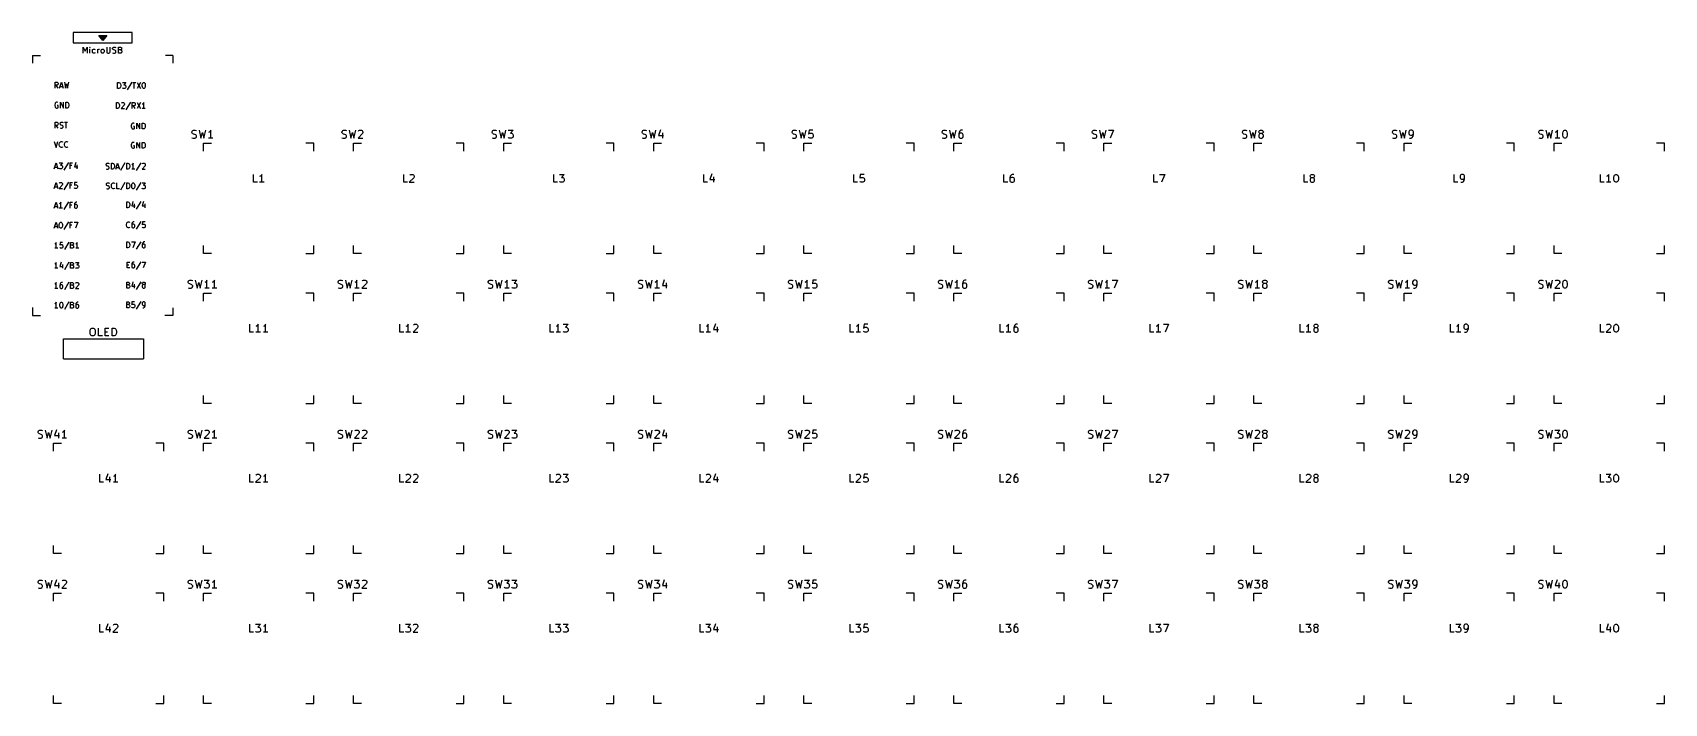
# Model space of a CAD drawing. Extents: x 32 to 240, y -106 to -21.
import ezdxf

# ---------------------------------------------------------------- set-up
doc = ezdxf.new("R2010")
doc.units = 0
doc.layers.add('BLACK', color=7, linetype='CONTINUOUS')

msp = doc.modelspace()

# ---------------------------------------------------------------- linework, layer by layer
at = {"layer": 'BLACK', "linetype": 'CONTINUOUS'}
for p, q in [((45.05, -21.25), (37.55, -21.25)), ((37.55, -21.25), (37.55, -22.55)), ((37.55, -22.55), (45.05, -22.55)), ((41.3, -22.25), (40.8, -21.6)), ((40.8, -21.6), (41.8, -21.6)), ((40.95, -21.75), (41.65, -21.75)), ((41.05, -21.9), (41.55, -21.9)), ((41.15, -22.05), (41.45, -22.05)), ((41.8, -21.6), (41.3, -22.25)), ((45.05, -22.55), (45.05, -21.25)), ((32.4, -24.15), (32.4, -25.15)), ((32.4, -24.15), (33.4, -24.15)), ((38.8036, -23.8393), (38.8036, -23.0893)), ((38.8036, -23.0893), (39.0536, -23.625)), ((39.0536, -23.625), (39.3036, -23.0893)), ((39.3036, -23.0893), (39.3036, -23.8393)), ((39.6607, -23.0893), (39.625, -23.125)), ((39.625, -23.125), (39.6607, -23.1607)), ((39.6964, -23.125), (39.6607, -23.0893)), ((39.6607, -23.0893), (39.6607, -23.1607)), ((39.6607, -23.1607), (39.6964, -23.125)), ((39.6607, -23.8393), (39.6607, -23.3393)), ((39.9821, -23.4821), (40.0179, -23.4107)), ((39.9821, -23.6964), (39.9821, -23.4821)), ((40.0179, -23.7679), (39.9821, -23.6964)), ((40.0179, -23.4107), (40.0536, -23.375)), ((40.0536, -23.8036), (40.0179, -23.7679)), ((40.0536, -23.375), (40.125, -23.3393)), ((40.125, -23.8393), (40.0536, -23.8036)), ((40.125, -23.3393), (40.2679, -23.3393)), ((40.2679, -23.8393), (40.125, -23.8393)), ((40.2679, -23.3393), (40.3393, -23.375)), ((40.3393, -23.8036), (40.2679, -23.8393)), ((40.6607, -23.8393), (40.6607, -23.3393)), ((40.6607, -23.4821), (40.6964, -23.4107)), ((40.6964, -23.4107), (40.7321, -23.375)), ((40.7321, -23.375), (40.8036, -23.3393)), ((40.8036, -23.3393), (40.875, -23.3393)), ((41.0893, -23.4821), (41.125, -23.4107)), ((41.0893, -23.6964), (41.0893, -23.4821)), ((41.125, -23.7679), (41.0893, -23.6964)), ((41.125, -23.4107), (41.1607, -23.375)), ((41.1607, -23.8036), (41.125, -23.7679)), ((41.1607, -23.375), (41.2321, -23.3393)), ((41.2321, -23.8393), (41.1607, -23.8036)), ((41.2321, -23.3393), (41.3393, -23.3393)), ((41.3393, -23.8393), (41.2321, -23.8393)), ((41.3393, -23.3393), (41.4107, -23.375)), ((41.4107, -23.8036), (41.3393, -23.8393)), ((41.4107, -23.375), (41.4464, -23.4107)), ((41.4464, -23.7679), (41.4107, -23.8036)), ((41.4464, -23.4107), (41.4821, -23.4821)), ((41.4821, -23.6964), (41.4464, -23.7679)), ((41.4821, -23.4821), (41.4821, -23.6964)), ((41.8036, -23.0893), (41.8036, -23.6964)), ((41.8036, -23.6964), (41.8393, -23.7679)), ((41.8393, -23.7679), (41.875, -23.8036)), ((41.875, -23.8036), (41.9464, -23.8393)), ((41.9464, -23.8393), (42.0893, -23.8393)), ((42.0893, -23.8393), (42.1607, -23.8036)), ((42.1607, -23.8036), (42.1964, -23.7679)), ((42.1964, -23.7679), (42.2321, -23.6964)), ((42.2321, -23.6964), (42.2321, -23.0893)), ((42.5536, -23.2321), (42.5893, -23.1607)), ((42.5536, -23.3036), (42.5536, -23.2321)), ((42.5893, -23.375), (42.5536, -23.3036)), ((42.5536, -23.8036), (42.6607, -23.8393)), ((42.5893, -23.1607), (42.625, -23.125)), ((42.625, -23.4107), (42.5893, -23.375)), ((42.625, -23.125), (42.6964, -23.0893)), ((42.6964, -23.4464), (42.625, -23.4107)), ((42.6607, -23.8393), (42.8393, -23.8393)), ((42.6964, -23.0893), (42.875, -23.0893)), ((42.8393, -23.4821), (42.6964, -23.4464)), ((42.9107, -23.5179), (42.8393, -23.4821)), ((42.8393, -23.8393), (42.9107, -23.8036)), ((42.875, -23.0893), (42.9821, -23.125)), ((42.9464, -23.5536), (42.9107, -23.5179)), ((42.9107, -23.8036), (42.9464, -23.7679)), ((42.9821, -23.625), (42.9464, -23.5536)), ((42.9464, -23.7679), (42.9821, -23.6964)), ((42.9821, -23.6964), (42.9821, -23.625)), ((43.3036, -23.8393), (43.3036, -23.0893)), ((43.3036, -23.0893), (43.5536, -23.0893)), ((43.5536, -23.4464), (43.3036, -23.4464)), ((43.5893, -23.8393), (43.3036, -23.8393)), ((43.5536, -23.0893), (43.625, -23.125)), ((43.625, -23.4107), (43.5536, -23.4464)), ((43.5536, -23.4464), (43.6607, -23.4821)), ((43.6607, -23.8036), (43.5893, -23.8393)), ((43.625, -23.125), (43.6607, -23.1607)), ((43.6607, -23.375), (43.625, -23.4107)), ((43.6607, -23.1607), (43.6964, -23.2321)), ((43.6964, -23.3036), (43.6607, -23.375)), ((43.6607, -23.4821), (43.6964, -23.5179)), ((43.6964, -23.7679), (43.6607, -23.8036)), ((43.6964, -23.2321), (43.6964, -23.3036)), ((43.6964, -23.5179), (43.7321, -23.5893)), ((43.7321, -23.6964), (43.6964, -23.7679)), ((43.7321, -23.5893), (43.7321, -23.6964)), ((50.2, -24.15), (49.25, -24.15)), ((50.2, -24.15), (50.2, -25.15)), ((35.247, -28.2893), (35.247, -27.5393)), ((35.247, -27.5393), (35.5023, -27.5393)), ((35.5023, -27.9321), (35.247, -27.9321)), ((35.6299, -28.2893), (35.4065, -27.9321)), ((35.5023, -27.5393), (35.5661, -27.575)), ((35.5661, -27.8964), (35.5023, -27.9321)), ((35.5661, -27.575), (35.598, -27.6107)), ((35.598, -27.8607), (35.5661, -27.8964)), ((35.598, -27.6107), (35.6299, -27.6821)), ((35.6299, -27.7893), (35.598, -27.8607)), ((35.6299, -27.6821), (35.6299, -27.7893)), ((35.8213, -28.2893), (36.0446, -27.5393)), ((35.8851, -28.075), (36.2042, -28.075)), ((36.0446, -27.5393), (36.268, -28.2893)), ((36.4275, -27.5393), (36.587, -28.2893)), ((36.587, -28.2893), (36.7146, -27.7536)), ((36.7146, -27.7536), (36.8423, -28.2893)), ((36.8423, -28.2893), (37.0018, -27.5393)), ((43.1941, -28.3393), (43.1941, -27.5893)), ((43.1941, -27.5893), (43.3536, -27.5893)), ((43.3536, -28.3393), (43.1941, -28.3393)), ((43.3536, -27.5893), (43.4493, -27.625)), ((43.4493, -28.3036), (43.3536, -28.3393)), ((43.4493, -27.625), (43.5132, -27.6964)), ((43.5132, -28.2321), (43.4493, -28.3036)), ((43.5132, -27.6964), (43.5451, -27.7679)), ((43.5451, -28.1607), (43.5132, -28.2321)), ((43.5451, -27.7679), (43.577, -27.9107)), ((43.577, -28.0179), (43.5451, -28.1607)), ((43.577, -27.9107), (43.577, -28.0179)), ((43.8003, -27.5893), (44.2151, -27.5893)), ((43.8322, -28.3036), (43.8003, -28.2679)), ((43.896, -28.3393), (43.8322, -28.3036)), ((44.0874, -28.3393), (43.896, -28.3393)), ((44.2151, -27.5893), (43.9917, -27.875)), ((43.9917, -27.875), (44.0874, -27.875)), ((44.0874, -27.875), (44.1512, -27.9107)), ((44.1512, -28.3036), (44.0874, -28.3393)), ((44.1512, -27.9107), (44.1832, -27.9464)), ((44.1832, -28.2679), (44.1512, -28.3036)), ((44.1832, -27.9464), (44.2151, -28.0179)), ((44.2151, -28.1964), (44.1832, -28.2679)), ((44.2151, -28.0179), (44.2151, -28.1964)), ((44.9808, -27.5536), (44.4065, -28.5179)), ((45.1084, -27.5893), (45.4913, -27.5893)), ((45.2998, -28.3393), (45.2998, -27.5893)), ((45.6508, -27.5893), (46.0974, -28.3393)), ((46.0974, -27.5893), (45.6508, -28.3393)), ((46.3208, -27.875), (46.3527, -27.7321)), ((46.3208, -28.0536), (46.3208, -27.875)), ((46.3527, -28.1964), (46.3208, -28.0536)), ((46.3527, -27.7321), (46.3846, -27.6607)), ((46.3846, -28.2679), (46.3527, -28.1964)), ((46.3846, -27.6607), (46.4165, -27.625)), ((46.4165, -28.3036), (46.3846, -28.2679)), ((46.4165, -27.625), (46.4803, -27.5893)), ((46.4803, -28.3393), (46.4165, -28.3036)), ((46.4803, -27.5893), (46.5441, -27.5893)), ((46.5441, -28.3393), (46.4803, -28.3393)), ((46.5441, -27.5893), (46.6079, -27.625)), ((46.6079, -28.3036), (46.5441, -28.3393)), ((46.6079, -27.625), (46.6398, -27.6607)), ((46.6398, -28.2679), (46.6079, -28.3036)), ((46.6398, -27.6607), (46.6717, -27.7321)), ((46.6717, -28.1964), (46.6398, -28.2679)), ((46.6717, -27.7321), (46.7036, -27.875)), ((46.7036, -28.0536), (46.6717, -28.1964)), ((46.7036, -27.875), (46.7036, -28.0536)), ((35.247, -30.2679), (35.2151, -30.4107)), ((35.2151, -30.4107), (35.2151, -30.5179)), ((35.2151, -30.5179), (35.247, -30.6607)), ((35.2789, -30.1964), (35.247, -30.2679)), ((35.247, -30.6607), (35.2789, -30.7321)), ((35.3427, -30.125), (35.2789, -30.1964)), ((35.2789, -30.7321), (35.3427, -30.8036)), ((35.4385, -30.0893), (35.3427, -30.125)), ((35.3427, -30.8036), (35.4385, -30.8393)), ((35.5342, -30.0893), (35.4385, -30.0893)), ((35.4385, -30.8393), (35.5023, -30.8393)), ((35.6299, -30.5179), (35.5023, -30.5179)), ((35.5023, -30.8393), (35.598, -30.8036)), ((35.598, -30.125), (35.5342, -30.0893)), ((35.598, -30.8036), (35.6299, -30.7679)), ((35.6299, -30.7679), (35.6299, -30.5179)), ((35.917, -30.8393), (35.917, -30.0893)), ((35.917, -30.0893), (36.2999, -30.8393)), ((36.2999, -30.8393), (36.2999, -30.0893)), ((36.6189, -30.8393), (36.6189, -30.0893)), ((36.6189, -30.0893), (36.7785, -30.0893)), ((36.7785, -30.8393), (36.6189, -30.8393)), ((36.7785, -30.0893), (36.8742, -30.125)), ((36.8742, -30.8036), (36.7785, -30.8393)), ((36.8742, -30.125), (36.938, -30.1964)), ((36.938, -30.7321), (36.8742, -30.8036)), ((36.938, -30.1964), (36.9699, -30.2679)), ((36.9699, -30.6607), (36.938, -30.7321)), ((36.9699, -30.2679), (37.0018, -30.4107)), ((37.0018, -30.5179), (36.9699, -30.6607)), ((37.0018, -30.4107), (37.0018, -30.5179)), ((43.0346, -30.8893), (43.0346, -30.1393)), ((43.0346, -30.1393), (43.1941, -30.1393)), ((43.1941, -30.8893), (43.0346, -30.8893)), ((43.1941, -30.1393), (43.2898, -30.175)), ((43.2898, -30.8536), (43.1941, -30.8893)), ((43.2898, -30.175), (43.3536, -30.2464)), ((43.3536, -30.7821), (43.2898, -30.8536)), ((43.3536, -30.2464), (43.3855, -30.3179)), ((43.3855, -30.7107), (43.3536, -30.7821)), ((43.3855, -30.3179), (43.4174, -30.4607)), ((43.4174, -30.5679), (43.3855, -30.7107)), ((43.4174, -30.4607), (43.4174, -30.5679)), ((44.0236, -30.4607), (43.6408, -30.8893)), ((43.6408, -30.8893), (44.0555, -30.8893)), ((43.6727, -30.2107), (43.7046, -30.175)), ((43.7046, -30.175), (43.7684, -30.1393)), ((43.7684, -30.1393), (43.9279, -30.1393)), ((43.9279, -30.1393), (43.9917, -30.175)), ((43.9917, -30.175), (44.0236, -30.2107)), ((44.0236, -30.2107), (44.0555, -30.2821)), ((44.0555, -30.3536), (44.0236, -30.4607)), ((44.0555, -30.2821), (44.0555, -30.3536)), ((44.8212, -30.1036), (44.247, -31.0679)), ((45.0446, -30.8893), (45.0446, -30.1393)), ((45.0446, -30.1393), (45.2998, -30.1393)), ((45.2998, -30.5321), (45.0446, -30.5321)), ((45.4274, -30.8893), (45.2041, -30.5321)), ((45.2998, -30.1393), (45.3636, -30.175)), ((45.3636, -30.4964), (45.2998, -30.5321)), ((45.3636, -30.175), (45.3955, -30.2107)), ((45.3955, -30.4607), (45.3636, -30.4964)), ((45.3955, -30.2107), (45.4274, -30.2821)), ((45.4274, -30.3893), (45.3955, -30.4607)), ((45.4274, -30.2821), (45.4274, -30.3893)), ((45.6508, -30.1393), (46.0974, -30.8893)), ((46.0974, -30.1393), (45.6508, -30.8893)), ((46.3846, -30.3179), (46.3208, -30.3536)), ((46.7036, -30.8893), (46.3208, -30.8893)), ((46.4484, -30.2464), (46.3846, -30.3179)), ((46.5122, -30.1393), (46.4484, -30.2464)), ((46.5122, -30.8893), (46.5122, -30.1393)), ((35.247, -33.3893), (35.247, -32.6393)), ((35.247, -32.6393), (35.5023, -32.6393)), ((35.5023, -33.0321), (35.247, -33.0321)), ((35.6299, -33.3893), (35.4065, -33.0321)), ((35.5023, -32.6393), (35.5661, -32.675)), ((35.5661, -32.9964), (35.5023, -33.0321)), ((35.5661, -32.675), (35.598, -32.7107)), ((35.598, -32.9607), (35.5661, -32.9964)), ((35.598, -32.7107), (35.6299, -32.7821)), ((35.6299, -32.8893), (35.598, -32.9607)), ((35.6299, -32.7821), (35.6299, -32.8893)), ((35.8851, -32.7821), (35.917, -32.7107)), ((35.8851, -32.8536), (35.8851, -32.7821)), ((35.917, -32.925), (35.8851, -32.8536)), ((35.917, -32.7107), (35.9489, -32.675)), ((35.9489, -32.9607), (35.917, -32.925)), ((35.9489, -32.675), (36.0127, -32.6393)), ((36.0127, -32.9964), (35.9489, -32.9607)), ((36.0127, -32.6393), (36.1723, -32.6393)), ((36.1404, -33.0321), (36.0127, -32.9964)), ((36.2042, -33.0679), (36.1404, -33.0321)), ((36.1723, -32.6393), (36.268, -32.675)), ((36.2361, -33.1036), (36.2042, -33.0679)), ((36.268, -33.175), (36.2361, -33.1036)), ((36.4594, -32.6393), (36.8423, -32.6393)), ((36.6508, -33.3893), (36.6508, -32.6393)), ((44.9489, -32.9179), (44.917, -33.0607)), ((44.917, -33.0607), (44.917, -33.1679)), ((44.9808, -32.8464), (44.9489, -32.9179)), ((45.0446, -32.775), (44.9808, -32.8464)), ((45.1403, -32.7393), (45.0446, -32.775)), ((45.236, -32.7393), (45.1403, -32.7393)), ((45.2998, -32.775), (45.236, -32.7393)), ((45.6189, -33.4893), (45.6189, -32.7393)), ((45.6189, -32.7393), (46.0017, -33.4893)), ((46.0017, -33.4893), (46.0017, -32.7393)), ((46.3208, -33.4893), (46.3208, -32.7393)), ((46.3208, -32.7393), (46.4803, -32.7393)), ((46.4803, -32.7393), (46.576, -32.775)), ((46.576, -32.775), (46.6398, -32.8464)), ((46.6398, -32.8464), (46.6717, -32.9179)), ((46.6717, -32.9179), (46.7036, -33.0607)), ((46.7036, -33.0607), (46.7036, -33.1679)), ((35.1513, -35.0893), (35.3746, -35.8393)), ((35.3746, -35.8393), (35.598, -35.0893)), ((35.8213, -35.2679), (35.8532, -35.1964)), ((35.8532, -35.1964), (35.917, -35.125)), ((35.8851, -33.3536), (35.9808, -33.3893)), ((35.917, -35.125), (36.0127, -35.0893)), ((35.9808, -33.3893), (36.1404, -33.3893)), ((36.0127, -35.0893), (36.0765, -35.0893)), ((36.0765, -35.0893), (36.1723, -35.125)), ((36.1404, -33.3893), (36.2042, -33.3536)), ((36.1723, -35.125), (36.2042, -35.1607)), ((36.2042, -33.3536), (36.2361, -33.3179)), ((36.2361, -33.3179), (36.268, -33.2464)), ((36.268, -33.2464), (36.268, -33.175)), ((36.4913, -35.2679), (36.5232, -35.1964)), ((36.5232, -35.1964), (36.587, -35.125)), ((36.587, -35.125), (36.6827, -35.0893)), ((36.6827, -35.0893), (36.7465, -35.0893)), ((36.7465, -35.0893), (36.8423, -35.125)), ((36.8423, -35.125), (36.8742, -35.1607)), ((44.917, -33.1679), (44.9489, -33.3107)), ((44.9489, -33.3107), (44.9808, -33.3821)), ((44.9808, -33.3821), (45.0446, -33.4536)), ((45.0446, -33.4536), (45.1403, -33.4893)), ((45.1403, -35.1893), (45.0446, -35.225)), ((45.1403, -33.4893), (45.2041, -33.4893)), ((45.236, -35.1893), (45.1403, -35.1893)), ((45.3317, -33.1679), (45.2041, -33.1679)), ((45.2041, -33.4893), (45.2998, -33.4536)), ((45.2998, -35.225), (45.236, -35.1893)), ((45.2998, -33.4536), (45.3317, -33.4179)), ((45.3317, -33.4179), (45.3317, -33.1679)), ((45.6189, -35.9393), (45.6189, -35.1893)), ((45.6189, -35.1893), (46.0017, -35.9393)), ((46.0017, -35.9393), (46.0017, -35.1893)), ((46.4803, -33.4893), (46.3208, -33.4893)), ((46.3208, -35.9393), (46.3208, -35.1893)), ((46.3208, -35.1893), (46.4803, -35.1893)), ((46.576, -33.4536), (46.4803, -33.4893)), ((46.4803, -35.1893), (46.576, -35.225)), ((46.6398, -33.3821), (46.576, -33.4536)), ((46.6717, -33.3107), (46.6398, -33.3821)), ((46.7036, -33.1679), (46.6717, -33.3107)), ((52.6229, -33.8429), (52.6705, -33.7476)), ((52.6229, -33.9381), (52.6229, -33.8429)), ((52.6705, -34.0333), (52.6229, -33.9381)), ((52.6229, -34.6048), (52.7658, -34.6524)), ((52.6705, -33.7476), (52.7182, -33.7)), ((52.7182, -34.081), (52.6705, -34.0333)), ((52.7182, -33.7), (52.8134, -33.6524)), ((52.8134, -34.1286), (52.7182, -34.081)), ((52.7658, -34.6524), (53.0039, -34.6524)), ((52.8134, -33.6524), (53.0515, -33.6524)), ((53.0039, -34.1762), (52.8134, -34.1286)), ((53.0991, -34.2238), (53.0039, -34.1762)), ((53.0039, -34.6524), (53.0991, -34.6048)), ((53.0515, -33.6524), (53.1943, -33.7)), ((53.1467, -34.2714), (53.0991, -34.2238)), ((53.0991, -34.6048), (53.1467, -34.5571)), ((53.1943, -34.3667), (53.1467, -34.2714)), ((53.1467, -34.5571), (53.1943, -34.4619)), ((53.1943, -34.4619), (53.1943, -34.3667)), ((53.5277, -33.6524), (53.7658, -34.6524)), ((53.7658, -34.6524), (53.9562, -33.9381)), ((53.9562, -33.9381), (54.1467, -34.6524)), ((54.1467, -34.6524), (54.3848, -33.6524)), ((54.8134, -33.8905), (54.7182, -33.9381)), ((55.2896, -34.6524), (54.7182, -34.6524)), ((54.9086, -33.7952), (54.8134, -33.8905)), ((55.0039, -33.6524), (54.9086, -33.7952)), ((55.0039, -34.6524), (55.0039, -33.6524)), ((71.6729, -33.8429), (71.7205, -33.7476)), ((71.6729, -33.9381), (71.6729, -33.8429)), ((71.7205, -34.0333), (71.6729, -33.9381)), ((71.6729, -34.6048), (71.8158, -34.6524)), ((71.7205, -33.7476), (71.7682, -33.7)), ((71.7682, -34.081), (71.7205, -34.0333)), ((71.7682, -33.7), (71.8634, -33.6524)), ((71.8634, -34.1286), (71.7682, -34.081)), ((71.8158, -34.6524), (72.0539, -34.6524)), ((71.8634, -33.6524), (72.1015, -33.6524)), ((72.0539, -34.1762), (71.8634, -34.1286)), ((72.1491, -34.2238), (72.0539, -34.1762)), ((72.0539, -34.6524), (72.1491, -34.6048)), ((72.1015, -33.6524), (72.2443, -33.7)), ((72.1967, -34.2714), (72.1491, -34.2238)), ((72.1491, -34.6048), (72.1967, -34.5571)), ((72.2443, -34.3667), (72.1967, -34.2714)), ((72.1967, -34.5571), (72.2443, -34.4619)), ((72.2443, -34.4619), (72.2443, -34.3667)), ((72.5777, -33.6524), (72.8158, -34.6524)), ((72.8158, -34.6524), (73.0062, -33.9381)), ((73.0062, -33.9381), (73.1967, -34.6524)), ((73.1967, -34.6524), (73.4348, -33.6524)), ((74.292, -34.081), (73.7205, -34.6524)), ((73.7205, -34.6524), (74.3396, -34.6524)), ((73.7682, -33.7476), (73.8158, -33.7)), ((73.8158, -33.7), (73.911, -33.6524)), ((73.911, -33.6524), (74.1491, -33.6524)), ((74.1491, -33.6524), (74.2443, -33.7)), ((74.2443, -33.7), (74.292, -33.7476)), ((74.292, -33.7476), (74.3396, -33.8429)), ((74.3396, -33.9381), (74.292, -34.081)), ((74.3396, -33.8429), (74.3396, -33.9381)), ((90.7229, -33.8429), (90.7705, -33.7476)), ((90.7229, -33.9381), (90.7229, -33.8429)), ((90.7705, -34.0333), (90.7229, -33.9381)), ((90.7229, -34.6048), (90.8658, -34.6524)), ((90.7705, -33.7476), (90.8182, -33.7)), ((90.8182, -34.081), (90.7705, -34.0333)), ((90.8182, -33.7), (90.9134, -33.6524)), ((90.9134, -34.1286), (90.8182, -34.081)), ((90.8658, -34.6524), (91.1039, -34.6524)), ((90.9134, -33.6524), (91.1515, -33.6524)), ((91.1039, -34.1762), (90.9134, -34.1286)), ((91.1991, -34.2238), (91.1039, -34.1762)), ((91.1039, -34.6524), (91.1991, -34.6048)), ((91.1515, -33.6524), (91.2943, -33.7)), ((91.2467, -34.2714), (91.1991, -34.2238)), ((91.1991, -34.6048), (91.2467, -34.5571)), ((91.2943, -34.3667), (91.2467, -34.2714)), ((91.2467, -34.5571), (91.2943, -34.4619)), ((91.2943, -34.4619), (91.2943, -34.3667)), ((91.6277, -33.6524), (91.8658, -34.6524)), ((91.8658, -34.6524), (92.0562, -33.9381)), ((92.0562, -33.9381), (92.2467, -34.6524)), ((92.2467, -34.6524), (92.4848, -33.6524)), ((92.7705, -33.6524), (93.3896, -33.6524)), ((92.8182, -34.6048), (92.7705, -34.5571)), ((92.9134, -34.6524), (92.8182, -34.6048)), ((93.1991, -34.6524), (92.9134, -34.6524)), ((93.3896, -33.6524), (93.0562, -34.0333)), ((93.0562, -34.0333), (93.1991, -34.0333)), ((93.1991, -34.0333), (93.2943, -34.081)), ((93.2943, -34.6048), (93.1991, -34.6524)), ((93.2943, -34.081), (93.342, -34.1286)), ((93.342, -34.5571), (93.2943, -34.6048)), ((93.342, -34.1286), (93.3896, -34.2238)), ((93.3896, -34.4619), (93.342, -34.5571)), ((93.3896, -34.2238), (93.3896, -34.4619)), ((109.773, -33.8429), (109.821, -33.7476)), ((109.773, -33.9381), (109.773, -33.8429)), ((109.821, -34.0333), (109.773, -33.9381)), ((109.773, -34.6048), (109.916, -34.6524)), ((109.821, -33.7476), (109.868, -33.7)), ((109.868, -34.081), (109.821, -34.0333)), ((109.868, -33.7), (109.963, -33.6524)), ((109.963, -34.1286), (109.868, -34.081)), ((109.916, -34.6524), (110.154, -34.6524)), ((109.963, -33.6524), (110.201, -33.6524)), ((110.154, -34.1762), (109.963, -34.1286)), ((110.249, -34.2238), (110.154, -34.1762)), ((110.154, -34.6524), (110.249, -34.6048)), ((110.201, -33.6524), (110.344, -33.7)), ((110.297, -34.2714), (110.249, -34.2238)), ((110.249, -34.6048), (110.297, -34.5571)), ((110.344, -34.3667), (110.297, -34.2714)), ((110.297, -34.5571), (110.344, -34.4619)), ((110.344, -34.4619), (110.344, -34.3667)), ((110.678, -33.6524), (110.916, -34.6524)), ((110.916, -34.6524), (111.106, -33.9381)), ((111.106, -33.9381), (111.297, -34.6524)), ((111.297, -34.6524), (111.535, -33.6524)), ((112.106, -33.6048), (111.868, -34.319)), ((111.868, -34.319), (112.487, -34.319)), ((112.344, -33.9857), (112.344, -34.6524)), ((128.823, -33.8429), (128.871, -33.7476)), ((128.823, -33.9381), (128.823, -33.8429)), ((128.871, -34.0333), (128.823, -33.9381)), ((128.823, -34.6048), (128.966, -34.6524)), ((128.871, -33.7476), (128.918, -33.7)), ((128.918, -34.081), (128.871, -34.0333)), ((128.918, -33.7), (129.013, -33.6524)), ((129.013, -34.1286), (128.918, -34.081)), ((128.966, -34.6524), (129.204, -34.6524)), ((129.013, -33.6524), (129.251, -33.6524)), ((129.204, -34.1762), (129.013, -34.1286)), ((129.299, -34.2238), (129.204, -34.1762)), ((129.204, -34.6524), (129.299, -34.6048)), ((129.251, -33.6524), (129.394, -33.7)), ((129.347, -34.2714), (129.299, -34.2238)), ((129.299, -34.6048), (129.347, -34.5571)), ((129.394, -34.3667), (129.347, -34.2714)), ((129.347, -34.5571), (129.394, -34.4619)), ((129.394, -34.4619), (129.394, -34.3667)), ((129.728, -33.6524), (129.966, -34.6524)), ((129.966, -34.6524), (130.156, -33.9381)), ((130.156, -33.9381), (130.347, -34.6524)), ((130.347, -34.6524), (130.585, -33.6524)), ((130.966, -33.6524), (130.918, -34.1286)), ((130.918, -34.1286), (130.966, -34.081)), ((130.966, -34.6048), (130.918, -34.5571)), ((131.442, -33.6524), (130.966, -33.6524)), ((130.966, -34.081), (131.061, -34.0333)), ((131.061, -34.6524), (130.966, -34.6048)), ((131.061, -34.0333), (131.299, -34.0333)), ((131.299, -34.6524), (131.061, -34.6524)), ((131.299, -34.0333), (131.394, -34.081)), ((131.394, -34.6048), (131.299, -34.6524)), ((131.394, -34.081), (131.442, -34.1286)), ((131.442, -34.5571), (131.394, -34.6048)), ((131.442, -34.1286), (131.49, -34.2238)), ((131.49, -34.4619), (131.442, -34.5571)), ((131.49, -34.2238), (131.49, -34.4619)), ((147.873, -33.8429), (147.921, -33.7476)), ((147.873, -33.9381), (147.873, -33.8429)), ((147.921, -34.0333), (147.873, -33.9381)), ((147.873, -34.6048), (148.016, -34.6524)), ((147.921, -33.7476), (147.968, -33.7)), ((147.968, -34.081), (147.921, -34.0333)), ((147.968, -33.7), (148.063, -33.6524)), ((148.063, -34.1286), (147.968, -34.081)), ((148.016, -34.6524), (148.254, -34.6524)), ((148.063, -33.6524), (148.301, -33.6524)), ((148.254, -34.1762), (148.063, -34.1286)), ((148.349, -34.2238), (148.254, -34.1762)), ((148.254, -34.6524), (148.349, -34.6048)), ((148.301, -33.6524), (148.444, -33.7)), ((148.397, -34.2714), (148.349, -34.2238)), ((148.349, -34.6048), (148.397, -34.5571)), ((148.444, -34.3667), (148.397, -34.2714)), ((148.397, -34.5571), (148.444, -34.4619)), ((148.444, -34.4619), (148.444, -34.3667)), ((148.778, -33.6524), (149.016, -34.6524)), ((149.016, -34.6524), (149.206, -33.9381)), ((149.206, -33.9381), (149.397, -34.6524)), ((149.397, -34.6524), (149.635, -33.6524)), ((150.016, -33.8905), (149.968, -34.081)), ((149.968, -34.081), (149.968, -34.4619)), ((150.016, -34.1286), (149.968, -34.2238)), ((149.968, -34.4619), (150.016, -34.5571)), ((150.111, -33.7476), (150.016, -33.8905)), ((150.063, -34.081), (150.016, -34.1286)), ((150.016, -34.5571), (150.063, -34.6048)), ((150.159, -34.0333), (150.063, -34.081)), ((150.063, -34.6048), (150.159, -34.6524)), ((150.159, -33.7), (150.111, -33.7476)), ((150.254, -33.6524), (150.159, -33.7)), ((150.349, -34.0333), (150.159, -34.0333)), ((150.159, -34.6524), (150.349, -34.6524)), ((150.444, -33.6524), (150.254, -33.6524)), ((150.444, -34.081), (150.349, -34.0333)), ((150.349, -34.6524), (150.444, -34.6048)), ((150.492, -34.1286), (150.444, -34.081)), ((150.444, -34.6048), (150.492, -34.5571)), ((150.54, -34.2238), (150.492, -34.1286)), ((150.492, -34.5571), (150.54, -34.4619)), ((150.54, -34.4619), (150.54, -34.2238)), ((166.923, -33.8429), (166.971, -33.7476)), ((166.923, -33.9381), (166.923, -33.8429)), ((166.971, -34.0333), (166.923, -33.9381)), ((166.923, -34.6048), (167.066, -34.6524)), ((166.971, -33.7476), (167.018, -33.7)), ((167.018, -34.081), (166.971, -34.0333)), ((167.018, -33.7), (167.113, -33.6524)), ((167.113, -34.1286), (167.018, -34.081)), ((167.066, -34.6524), (167.304, -34.6524)), ((167.113, -33.6524), (167.351, -33.6524)), ((167.304, -34.1762), (167.113, -34.1286)), ((167.399, -34.2238), (167.304, -34.1762)), ((167.304, -34.6524), (167.399, -34.6048)), ((167.351, -33.6524), (167.494, -33.7)), ((167.447, -34.2714), (167.399, -34.2238)), ((167.399, -34.6048), (167.447, -34.5571)), ((167.494, -34.3667), (167.447, -34.2714)), ((167.447, -34.5571), (167.494, -34.4619)), ((167.494, -34.4619), (167.494, -34.3667)), ((167.828, -33.6524), (168.066, -34.6524)), ((168.066, -34.6524), (168.256, -33.9381)), ((168.256, -33.9381), (168.447, -34.6524)), ((168.447, -34.6524), (168.685, -33.6524)), ((168.971, -33.6524), (169.637, -33.6524)), ((169.637, -33.6524), (169.209, -34.6524)), ((185.973, -33.8429), (186.021, -33.7476)), ((185.973, -33.9381), (185.973, -33.8429)), ((186.021, -34.0333), (185.973, -33.9381)), ((185.973, -34.6048), (186.116, -34.6524)), ((186.021, -33.7476), (186.068, -33.7)), ((186.068, -34.081), (186.021, -34.0333)), ((186.068, -33.7), (186.163, -33.6524)), ((186.163, -34.1286), (186.068, -34.081)), ((186.116, -34.6524), (186.354, -34.6524)), ((186.163, -33.6524), (186.401, -33.6524)), ((186.354, -34.1762), (186.163, -34.1286)), ((186.449, -34.2238), (186.354, -34.1762)), ((186.354, -34.6524), (186.449, -34.6048)), ((186.401, -33.6524), (186.544, -33.7)), ((186.497, -34.2714), (186.449, -34.2238)), ((186.449, -34.6048), (186.497, -34.5571)), ((186.544, -34.3667), (186.497, -34.2714)), ((186.497, -34.5571), (186.544, -34.4619)), ((186.544, -34.4619), (186.544, -34.3667)), ((186.878, -33.6524), (187.116, -34.6524)), ((187.116, -34.6524), (187.306, -33.9381)), ((187.306, -33.9381), (187.497, -34.6524)), ((187.497, -34.6524), (187.735, -33.6524)), ((188.068, -33.8429), (188.116, -33.7476)), ((188.068, -33.8905), (188.068, -33.8429)), ((188.116, -33.9857), (188.068, -33.8905)), ((188.116, -34.1762), (188.068, -34.2714)), ((188.068, -34.2714), (188.068, -34.4619)), ((188.068, -34.4619), (188.116, -34.5571)), ((188.116, -33.7476), (188.163, -33.7)), ((188.163, -34.0333), (188.116, -33.9857)), ((188.163, -34.1286), (188.116, -34.1762)), ((188.116, -34.5571), (188.163, -34.6048)), ((188.163, -33.7), (188.259, -33.6524)), ((188.259, -34.081), (188.163, -34.0333)), ((188.259, -34.081), (188.163, -34.1286)), ((188.163, -34.6048), (188.259, -34.6524)), ((188.259, -33.6524), (188.449, -33.6524)), ((188.449, -34.081), (188.259, -34.081)), ((188.259, -34.6524), (188.449, -34.6524)), ((188.449, -33.6524), (188.544, -33.7)), ((188.544, -34.0333), (188.449, -34.081)), ((188.544, -34.1286), (188.449, -34.081)), ((188.449, -34.6524), (188.544, -34.6048)), ((188.544, -33.7), (188.592, -33.7476)), ((188.592, -33.9857), (188.544, -34.0333)), ((188.592, -34.1762), (188.544, -34.1286)), ((188.544, -34.6048), (188.592, -34.5571)), ((188.592, -33.7476), (188.64, -33.8429)), ((188.64, -33.8905), (188.592, -33.9857)), ((188.64, -34.2714), (188.592, -34.1762)), ((188.592, -34.5571), (188.64, -34.4619)), ((188.64, -33.8429), (188.64, -33.8905)), ((188.64, -34.4619), (188.64, -34.2714)), ((205.023, -33.8429), (205.071, -33.7476)), ((205.023, -33.9381), (205.023, -33.8429)), ((205.071, -34.0333), (205.023, -33.9381)), ((205.023, -34.6048), (205.166, -34.6524)), ((205.071, -33.7476), (205.118, -33.7)), ((205.118, -34.081), (205.071, -34.0333)), ((205.118, -33.7), (205.213, -33.6524)), ((205.213, -34.1286), (205.118, -34.081)), ((205.166, -34.6524), (205.404, -34.6524)), ((205.213, -33.6524), (205.451, -33.6524)), ((205.404, -34.1762), (205.213, -34.1286)), ((205.499, -34.2238), (205.404, -34.1762)), ((205.404, -34.6524), (205.499, -34.6048)), ((205.451, -33.6524), (205.594, -33.7)), ((205.547, -34.2714), (205.499, -34.2238)), ((205.499, -34.6048), (205.547, -34.5571)), ((205.594, -34.3667), (205.547, -34.2714)), ((205.547, -34.5571), (205.594, -34.4619)), ((205.594, -34.4619), (205.594, -34.3667)), ((205.928, -33.6524), (206.166, -34.6524)), ((206.166, -34.6524), (206.356, -33.9381)), ((206.356, -33.9381), (206.547, -34.6524)), ((206.547, -34.6524), (206.785, -33.6524)), ((207.166, -33.7476), (207.118, -33.8429)), ((207.118, -33.8429), (207.118, -34.081)), ((207.118, -34.081), (207.166, -34.1762)), ((207.213, -33.7), (207.166, -33.7476)), ((207.166, -34.1762), (207.213, -34.2238)), ((207.309, -33.6524), (207.213, -33.7)), ((207.213, -34.2238), (207.309, -34.2714)), ((207.213, -34.6524), (207.404, -34.6524)), ((207.499, -33.6524), (207.309, -33.6524)), ((207.309, -34.2714), (207.499, -34.2714)), ((207.404, -34.6524), (207.499, -34.6048)), ((207.594, -33.7), (207.499, -33.6524)), ((207.499, -34.2714), (207.594, -34.2238)), ((207.499, -34.6048), (207.547, -34.5571)), ((207.547, -34.5571), (207.642, -34.4143)), ((207.642, -33.7476), (207.594, -33.7)), ((207.594, -34.2238), (207.642, -34.1762)), ((207.69, -33.8429), (207.642, -33.7476)), ((207.642, -34.1762), (207.69, -34.081)), ((207.642, -34.4143), (207.69, -34.2238)), ((207.69, -34.2238), (207.69, -33.8429)), ((223.597, -33.8429), (223.644, -33.7476)), ((223.597, -33.9381), (223.597, -33.8429)), ((223.644, -34.0333), (223.597, -33.9381)), ((223.597, -34.6048), (223.74, -34.6524)), ((223.644, -33.7476), (223.692, -33.7)), ((223.692, -34.081), (223.644, -34.0333)), ((223.692, -33.7), (223.787, -33.6524)), ((223.787, -34.1286), (223.692, -34.081)), ((223.74, -34.6524), (223.978, -34.6524)), ((223.787, -33.6524), (224.025, -33.6524)), ((223.978, -34.1762), (223.787, -34.1286)), ((224.073, -34.2238), (223.978, -34.1762)), ((223.978, -34.6524), (224.073, -34.6048)), ((224.025, -33.6524), (224.168, -33.7)), ((224.121, -34.2714), (224.073, -34.2238)), ((224.073, -34.6048), (224.121, -34.5571)), ((224.168, -34.3667), (224.121, -34.2714)), ((224.121, -34.5571), (224.168, -34.4619)), ((224.168, -34.4619), (224.168, -34.3667)), ((224.501, -33.6524), (224.74, -34.6524)), ((224.74, -34.6524), (224.93, -33.9381)), ((224.93, -33.9381), (225.121, -34.6524)), ((225.121, -34.6524), (225.359, -33.6524)), ((225.787, -33.8905), (225.692, -33.9381)), ((226.263, -34.6524), (225.692, -34.6524)), ((225.882, -33.7952), (225.787, -33.8905)), ((225.978, -33.6524), (225.882, -33.7952)), ((225.978, -34.6524), (225.978, -33.6524)), ((226.644, -34.0333), (226.692, -33.8429)), ((226.644, -34.2714), (226.644, -34.0333)), ((226.692, -34.4619), (226.644, -34.2714)), ((226.692, -33.8429), (226.74, -33.7476)), ((226.74, -34.5571), (226.692, -34.4619)), ((226.74, -33.7476), (226.787, -33.7)), ((226.787, -34.6048), (226.74, -34.5571)), ((226.787, -33.7), (226.882, -33.6524)), ((226.882, -34.6524), (226.787, -34.6048)), ((226.882, -33.6524), (226.978, -33.6524)), ((226.978, -34.6524), (226.882, -34.6524)), ((226.978, -33.6524), (227.073, -33.7)), ((227.073, -34.6048), (226.978, -34.6524)), ((227.073, -33.7), (227.121, -33.7476)), ((227.121, -34.5571), (227.073, -34.6048)), ((227.121, -33.7476), (227.168, -33.8429)), ((227.168, -34.4619), (227.121, -34.5571)), ((227.168, -33.8429), (227.216, -34.0333)), ((227.216, -34.2714), (227.168, -34.4619)), ((227.216, -34.0333), (227.216, -34.2714)), ((35.7894, -35.4107), (35.8213, -35.2679)), ((35.7894, -35.5179), (35.7894, -35.4107)), ((35.8213, -35.6607), (35.7894, -35.5179)), ((35.8532, -35.7321), (35.8213, -35.6607)), ((35.917, -35.8036), (35.8532, -35.7321)), ((36.0127, -35.8393), (35.917, -35.8036)), ((36.0765, -35.8393), (36.0127, -35.8393)), ((36.1723, -35.8036), (36.0765, -35.8393)), ((36.2042, -35.7679), (36.1723, -35.8036)), ((36.4594, -35.4107), (36.4913, -35.2679)), ((36.4594, -35.5179), (36.4594, -35.4107)), ((36.4913, -35.6607), (36.4594, -35.5179)), ((36.5232, -35.7321), (36.4913, -35.6607)), ((36.587, -35.8036), (36.5232, -35.7321)), ((36.6827, -35.8393), (36.587, -35.8036)), ((36.7465, -35.8393), (36.6827, -35.8393)), ((36.8423, -35.8036), (36.7465, -35.8393)), ((36.8742, -35.7679), (36.8423, -35.8036)), ((44.9489, -35.3679), (44.917, -35.5107)), ((44.917, -35.5107), (44.917, -35.6179)), ((44.917, -35.6179), (44.9489, -35.7607)), ((44.9808, -35.2964), (44.9489, -35.3679)), ((44.9489, -35.7607), (44.9808, -35.8321)), ((45.0446, -35.225), (44.9808, -35.2964)), ((44.9808, -35.8321), (45.0446, -35.9036)), ((45.0446, -35.9036), (45.1403, -35.9393)), ((45.1403, -35.9393), (45.2041, -35.9393)), ((45.3317, -35.6179), (45.2041, -35.6179)), ((45.2041, -35.9393), (45.2998, -35.9036)), ((45.2998, -35.9036), (45.3317, -35.8679)), ((45.3317, -35.8679), (45.3317, -35.6179)), ((46.4803, -35.9393), (46.3208, -35.9393)), ((46.576, -35.9036), (46.4803, -35.9393)), ((46.576, -35.225), (46.6398, -35.2964)), ((46.6398, -35.8321), (46.576, -35.9036)), ((46.6398, -35.2964), (46.6717, -35.3679)), ((46.6717, -35.7607), (46.6398, -35.8321)), ((46.6717, -35.3679), (46.7036, -35.5107)), ((46.7036, -35.6179), (46.6717, -35.7607)), ((46.7036, -35.5107), (46.7036, -35.6179)), ((54.1, -35.3), (55.1, -35.3)), ((54.1, -36.3), (54.1, -35.3)), ((68.1, -35.3), (67.1, -35.3)), ((68.1, -36.3), (68.1, -35.3)), ((73.15, -36.3), (73.15, -35.3)), ((73.15, -35.3), (74.15, -35.3)), ((87.15, -35.3), (86.15, -35.3)), ((87.15, -36.3), (87.15, -35.3)), ((92.2, -35.3), (93.2, -35.3)), ((92.2, -36.3), (92.2, -35.3)), ((106.2, -35.3), (105.2, -35.3)), ((106.2, -36.3), (106.2, -35.3)), ((111.25, -36.3), (111.25, -35.3)), ((111.25, -35.3), (112.25, -35.3)), ((125.25, -35.3), (124.25, -35.3)), ((125.25, -36.3), (125.25, -35.3)), ((130.3, -35.3), (131.3, -35.3)), ((130.3, -36.3), (130.3, -35.3)), ((144.3, -35.3), (143.3, -35.3)), ((144.3, -36.3), (144.3, -35.3)), ((149.35, -36.3), (149.35, -35.3)), ((149.35, -35.3), (150.35, -35.3)), ((163.35, -35.3), (162.35, -35.3)), ((163.35, -36.3), (163.35, -35.3)), ((168.4, -36.3), (168.4, -35.3)), ((168.4, -35.3), (169.4, -35.3)), ((182.4, -35.3), (181.4, -35.3)), ((182.4, -36.3), (182.4, -35.3)), ((187.45, -35.3), (188.45, -35.3)), ((187.45, -36.3), (187.45, -35.3)), ((201.45, -35.3), (200.45, -35.3)), ((201.45, -36.3), (201.45, -35.3)), ((206.5, -36.3), (206.5, -35.3)), ((206.5, -35.3), (207.5, -35.3)), ((220.5, -35.3), (219.5, -35.3)), ((220.5, -36.3), (220.5, -35.3)), ((225.55, -36.3), (225.55, -35.3)), ((225.55, -35.3), (226.55, -35.3)), ((239.55, -35.3), (238.55, -35.3)), ((239.55, -36.3), (239.55, -35.3)), ((35.1513, -38.5393), (35.3746, -37.7893)), ((35.2151, -38.325), (35.5342, -38.325)), ((35.3746, -37.7893), (35.598, -38.5393)), ((35.7575, -37.7893), (36.1723, -37.7893)), ((35.7894, -38.5036), (35.7575, -38.4679)), ((35.8532, -38.5393), (35.7894, -38.5036)), ((36.0446, -38.5393), (35.8532, -38.5393)), ((36.1723, -37.7893), (35.9489, -38.075)), ((35.9489, -38.075), (36.0446, -38.075)), ((36.0446, -38.075), (36.1085, -38.1107)), ((36.1085, -38.5036), (36.0446, -38.5393)), ((36.1085, -38.1107), (36.1404, -38.1464)), ((36.1404, -38.4679), (36.1085, -38.5036)), ((36.1404, -38.1464), (36.1723, -38.2179)), ((36.1723, -38.3964), (36.1404, -38.4679)), ((36.1723, -38.2179), (36.1723, -38.3964)), ((36.938, -37.7536), (36.3637, -38.7179)), ((37.1613, -38.5393), (37.1613, -37.7893)), ((37.1613, -37.7893), (37.4804, -37.7893)), ((37.3846, -38.1464), (37.1613, -38.1464)), ((37.8632, -37.7536), (37.7037, -38.2893)), ((37.7037, -38.2893), (38.1185, -38.2893)), ((38.0227, -38.0393), (38.0227, -38.5393)), ((41.7265, -37.9821), (41.7584, -37.9107)), ((41.7265, -38.0536), (41.7265, -37.9821)), ((41.7584, -38.125), (41.7265, -38.0536)), ((41.7265, -38.5536), (41.8222, -38.5893)), ((41.7584, -37.9107), (41.7903, -37.875)), ((41.7903, -38.1607), (41.7584, -38.125)), ((41.7903, -37.875), (41.8541, -37.8393)), ((41.8541, -38.1964), (41.7903, -38.1607)), ((41.8222, -38.5893), (41.9817, -38.5893)), ((41.8541, -37.8393), (42.0136, -37.8393)), ((41.9817, -38.2321), (41.8541, -38.1964)), ((42.0455, -38.2679), (41.9817, -38.2321)), ((41.9817, -38.5893), (42.0455, -38.5536)), ((42.0136, -37.8393), (42.1093, -37.875)), ((42.0774, -38.3036), (42.0455, -38.2679)), ((42.0455, -38.5536), (42.0774, -38.5179)), ((42.1093, -38.375), (42.0774, -38.3036)), ((42.0774, -38.5179), (42.1093, -38.4464)), ((42.1093, -38.4464), (42.1093, -38.375)), ((42.3965, -38.5893), (42.3965, -37.8393)), ((42.3965, -37.8393), (42.556, -37.8393)), ((42.556, -38.5893), (42.3965, -38.5893)), ((42.556, -37.8393), (42.6517, -37.875)), ((42.6517, -38.5536), (42.556, -38.5893)), ((42.6517, -37.875), (42.7155, -37.9464)), ((42.7155, -38.4821), (42.6517, -38.5536)), ((42.7155, -37.9464), (42.7474, -38.0179)), ((42.7474, -38.4107), (42.7155, -38.4821)), ((42.7474, -38.0179), (42.7793, -38.1607)), ((42.7793, -38.2679), (42.7474, -38.4107)), ((42.7793, -38.1607), (42.7793, -38.2679)), ((42.9708, -38.5893), (43.1941, -37.8393)), ((43.0346, -38.375), (43.3536, -38.375)), ((43.1941, -37.8393), (43.4174, -38.5893)), ((44.1193, -37.8036), (43.5451, -38.7679)), ((44.3427, -38.5893), (44.3427, -37.8393)), ((44.3427, -37.8393), (44.5022, -37.8393)), ((44.5022, -38.5893), (44.3427, -38.5893)), ((44.5022, -37.8393), (44.5979, -37.875)), ((44.5979, -38.5536), (44.5022, -38.5893)), ((44.5979, -37.875), (44.6617, -37.9464)), ((44.6617, -38.4821), (44.5979, -38.5536)), ((44.6617, -37.9464), (44.6936, -38.0179)), ((44.6936, -38.4107), (44.6617, -38.4821)), ((44.6936, -38.0179), (44.7255, -38.1607)), ((44.7255, -38.2679), (44.6936, -38.4107)), ((44.7255, -38.1607), (44.7255, -38.2679)), ((45.0446, -38.0179), (44.9808, -38.0536)), ((45.3636, -38.5893), (44.9808, -38.5893)), ((45.1084, -37.9464), (45.0446, -38.0179)), ((45.1722, -37.8393), (45.1084, -37.9464)), ((45.1722, -38.5893), (45.1722, -37.8393)), ((46.1293, -37.8036), (45.5551, -38.7679)), ((46.6717, -38.1607), (46.2889, -38.5893)), ((46.2889, -38.5893), (46.7036, -38.5893)), ((46.3208, -37.9107), (46.3527, -37.875)), ((46.3527, -37.875), (46.4165, -37.8393)), ((46.4165, -37.8393), (46.576, -37.8393)), ((46.576, -37.8393), (46.6398, -37.875)), ((46.6398, -37.875), (46.6717, -37.9107)), ((46.6717, -37.9107), (46.7036, -37.9821)), ((46.7036, -38.0536), (46.6717, -38.1607)), ((46.7036, -37.9821), (46.7036, -38.0536)), ((60.4571, -40.2524), (60.4571, -39.2524)), ((61.5048, -39.2524), (61.4095, -39.3952)), ((61.5048, -40.2524), (61.5048, -39.2524)), ((79.5071, -40.2524), (79.5071, -39.2524)), ((80.269, -39.3476), (80.3167, -39.3)), ((80.3167, -39.3), (80.4119, -39.2524)), ((80.4119, -39.2524), (80.65, -39.2524)), ((80.65, -39.2524), (80.7452, -39.3)), ((80.7452, -39.3), (80.7929, -39.3476)), ((80.7929, -39.3476), (80.8405, -39.4429)), ((98.5571, -40.2524), (98.5571, -39.2524)), ((99.2714, -39.2524), (99.8905, -39.2524)), ((99.8905, -39.2524), (99.5571, -39.6333)), ((117.607, -40.2524), (117.607, -39.2524)), ((118.607, -39.2048), (118.369, -39.919)), ((136.657, -40.2524), (136.657, -39.2524)), ((137.467, -39.2524), (137.419, -39.7286)), ((137.943, -39.2524), (137.467, -39.2524)), ((155.707, -40.2524), (155.707, -39.2524)), ((156.612, -39.3476), (156.517, -39.4905)), ((156.66, -39.3), (156.612, -39.3476)), ((156.755, -39.2524), (156.66, -39.3)), ((156.945, -39.2524), (156.755, -39.2524)), ((174.757, -40.2524), (174.757, -39.2524)), ((175.471, -39.2524), (176.138, -39.2524)), ((176.138, -39.2524), (175.71, -40.2524)), ((193.807, -40.2524), (193.807, -39.2524)), ((194.569, -39.4429), (194.617, -39.3476)), ((194.617, -39.3476), (194.664, -39.3)), ((194.664, -39.3), (194.76, -39.2524)), ((194.76, -39.2524), (194.95, -39.2524)), ((194.95, -39.2524), (195.045, -39.3)), ((195.045, -39.3), (195.093, -39.3476)), ((195.093, -39.3476), (195.14, -39.4429)), ((212.857, -40.2524), (212.857, -39.2524)), ((213.667, -39.3476), (213.619, -39.4429)), ((213.714, -39.3), (213.667, -39.3476)), ((213.81, -39.2524), (213.714, -39.3)), ((214, -39.2524), (213.81, -39.2524)), ((214.095, -39.3), (214, -39.2524)), ((214.143, -39.3476), (214.095, -39.3)), ((214.19, -39.4429), (214.143, -39.3476)), ((231.431, -40.2524), (231.431, -39.2524)), ((232.479, -39.2524), (232.383, -39.3952)), ((232.479, -40.2524), (232.479, -39.2524)), ((233.193, -39.4429), (233.24, -39.3476)), ((233.24, -39.3476), (233.288, -39.3)), ((233.288, -39.3), (233.383, -39.2524)), ((233.383, -39.2524), (233.479, -39.2524)), ((233.479, -39.2524), (233.574, -39.3)), ((233.574, -39.3), (233.621, -39.3476)), ((233.621, -39.3476), (233.669, -39.4429)), ((35.1513, -41.0393), (35.3746, -40.2893)), ((35.2151, -40.825), (35.5342, -40.825)), ((35.3746, -40.2893), (35.598, -41.0393)), ((36.1404, -40.6107), (35.7575, -41.0393)), ((35.7575, -41.0393), (36.1723, -41.0393)), ((35.7894, -40.3607), (35.8213, -40.325)), ((35.8213, -40.325), (35.8851, -40.2893)), ((35.8851, -40.2893), (36.0446, -40.2893)), ((36.0446, -40.2893), (36.1085, -40.325)), ((36.1085, -40.325), (36.1404, -40.3607)), ((36.1404, -40.3607), (36.1723, -40.4321)), ((36.1723, -40.5036), (36.1404, -40.6107)), ((36.1723, -40.4321), (36.1723, -40.5036)), ((36.938, -40.2536), (36.3637, -41.2179)), ((37.1613, -41.0393), (37.1613, -40.2893)), ((37.1613, -40.2893), (37.4804, -40.2893)), ((37.3846, -40.6464), (37.1613, -40.6464)), ((37.7356, -40.2893), (37.7037, -40.6464)), ((37.7037, -40.6464), (37.7356, -40.6107)), ((37.7356, -41.0036), (37.7037, -40.9679)), ((38.0546, -40.2893), (37.7356, -40.2893)), ((37.7356, -40.6107), (37.7994, -40.575)), ((37.7994, -41.0393), (37.7356, -41.0036)), ((37.7994, -40.575), (37.9589, -40.575)), ((37.9589, -41.0393), (37.7994, -41.0393)), ((37.9589, -40.575), (38.0227, -40.6107)), ((38.0227, -41.0036), (37.9589, -41.0393)), ((38.0227, -40.6107), (38.0546, -40.6464)), ((38.0546, -40.9679), (38.0227, -41.0036)), ((38.0546, -40.6464), (38.0865, -40.7179)), ((38.0865, -40.8964), (38.0546, -40.9679)), ((38.0865, -40.7179), (38.0865, -40.8964)), ((41.7584, -40.4821), (41.7903, -40.4107)), ((41.7584, -40.5536), (41.7584, -40.4821)), ((41.7903, -40.625), (41.7584, -40.5536)), ((41.7584, -41.0536), (41.8541, -41.0893)), ((41.7903, -40.4107), (41.8222, -40.375)), ((41.8222, -40.6607), (41.7903, -40.625)), ((41.8222, -40.375), (41.886, -40.3393)), ((41.886, -40.6964), (41.8222, -40.6607)), ((41.8541, -41.0893), (42.0136, -41.0893)), ((41.886, -40.3393), (42.0455, -40.3393)), ((42.0136, -40.7321), (41.886, -40.6964)), ((42.0774, -40.7679), (42.0136, -40.7321)), ((42.0136, -41.0893), (42.0774, -41.0536)), ((42.0455, -40.3393), (42.1412, -40.375)), ((42.1093, -40.8036), (42.0774, -40.7679)), ((42.0774, -41.0536), (42.1093, -41.0179)), ((42.1412, -40.875), (42.1093, -40.8036)), ((42.1093, -41.0179), (42.1412, -40.9464)), ((42.1412, -40.9464), (42.1412, -40.875)), ((42.3965, -40.6607), (42.4284, -40.5179)), ((42.3965, -40.7679), (42.3965, -40.6607)), ((42.4284, -40.9107), (42.3965, -40.7679)), ((42.4284, -40.5179), (42.4603, -40.4464)), ((42.4603, -40.9821), (42.4284, -40.9107)), ((42.4603, -40.4464), (42.5241, -40.375)), ((42.5241, -41.0536), (42.4603, -40.9821)), ((42.5241, -40.375), (42.6198, -40.3393)), ((42.6198, -41.0893), (42.5241, -41.0536)), ((42.6198, -40.3393), (42.6836, -40.3393)), ((42.6836, -41.0893), (42.6198, -41.0893)), ((42.6836, -40.3393), (42.7793, -40.375)), ((42.7793, -41.0536), (42.6836, -41.0893)), ((42.7793, -40.375), (42.8113, -40.4107)), ((42.8113, -41.0179), (42.7793, -41.0536)), ((43.0984, -41.0893), (43.0984, -40.3393)), ((43.4174, -41.0893), (43.0984, -41.0893)), ((44.1193, -40.3036), (43.5451, -41.2679)), ((44.3427, -41.0893), (44.3427, -40.3393)), ((44.3427, -40.3393), (44.5022, -40.3393)), ((44.5022, -41.0893), (44.3427, -41.0893)), ((44.5022, -40.3393), (44.5979, -40.375)), ((44.5979, -41.0536), (44.5022, -41.0893)), ((44.5979, -40.375), (44.6617, -40.4464)), ((44.6617, -40.9821), (44.5979, -41.0536)), ((44.6617, -40.4464), (44.6936, -40.5179)), ((44.6936, -40.9107), (44.6617, -40.9821)), ((44.6936, -40.5179), (44.7255, -40.6607)), ((44.7255, -40.7679), (44.6936, -40.9107)), ((44.7255, -40.6607), (44.7255, -40.7679)), ((44.9808, -40.625), (45.0127, -40.4821)), ((44.9808, -40.8036), (44.9808, -40.625)), ((45.0127, -40.9464), (44.9808, -40.8036)), ((45.0127, -40.4821), (45.0446, -40.4107)), ((45.0446, -41.0179), (45.0127, -40.9464)), ((45.0446, -40.4107), (45.0765, -40.375)), ((45.0765, -41.0536), (45.0446, -41.0179)), ((45.0765, -40.375), (45.1403, -40.3393)), ((45.1403, -41.0893), (45.0765, -41.0536)), ((45.1403, -40.3393), (45.2041, -40.3393)), ((45.2041, -41.0893), (45.1403, -41.0893)), ((45.2041, -40.3393), (45.2679, -40.375)), ((45.2679, -41.0536), (45.2041, -41.0893)), ((45.2679, -40.375), (45.2998, -40.4107)), ((45.2998, -41.0179), (45.2679, -41.0536)), ((45.2998, -40.4107), (45.3317, -40.4821)), ((45.3317, -40.9464), (45.2998, -41.0179)), ((45.3317, -40.4821), (45.3636, -40.625)), ((45.3636, -40.8036), (45.3317, -40.9464)), ((45.3636, -40.625), (45.3636, -40.8036)), ((46.1293, -40.3036), (45.5551, -41.2679)), ((46.2889, -40.3393), (46.7036, -40.3393)), ((46.3208, -41.0536), (46.2889, -41.0179)), ((46.3846, -41.0893), (46.3208, -41.0536)), ((46.576, -41.0893), (46.3846, -41.0893)), ((46.7036, -40.3393), (46.4803, -40.625)), ((46.4803, -40.625), (46.576, -40.625)), ((46.576, -40.625), (46.6398, -40.6607)), ((46.6398, -41.0536), (46.576, -41.0893)), ((46.6398, -40.6607), (46.6717, -40.6964)), ((46.6717, -41.0179), (46.6398, -41.0536)), ((46.6717, -40.6964), (46.7036, -40.7679)), ((46.7036, -40.9464), (46.6717, -41.0179)), ((46.7036, -40.7679), (46.7036, -40.9464)), ((60.9333, -40.2524), (60.4571, -40.2524)), ((61.3143, -39.4905), (61.219, -39.5381)), ((61.7905, -40.2524), (61.219, -40.2524)), ((61.4095, -39.3952), (61.3143, -39.4905)), ((79.9833, -40.2524), (79.5071, -40.2524)), ((80.7929, -39.681), (80.2214, -40.2524)), ((80.2214, -40.2524), (80.8405, -40.2524)), ((80.8405, -39.5381), (80.7929, -39.681)), ((80.8405, -39.4429), (80.8405, -39.5381)), ((99.0333, -40.2524), (98.5571, -40.2524)), ((99.319, -40.2048), (99.2714, -40.1571)), ((99.4143, -40.2524), (99.319, -40.2048)), ((99.7, -40.2524), (99.4143, -40.2524)), ((99.5571, -39.6333), (99.7, -39.6333)), ((99.7, -39.6333), (99.7952, -39.681)), ((99.7952, -40.2048), (99.7, -40.2524)), ((99.7952, -39.681), (99.8429, -39.7286)), ((99.8429, -40.1571), (99.7952, -40.2048)), ((99.8429, -39.7286), (99.8905, -39.8238)), ((99.8905, -40.0619), (99.8429, -40.1571)), ((99.8905, -39.8238), (99.8905, -40.0619)), ((118.083, -40.2524), (117.607, -40.2524)), ((118.369, -39.919), (118.988, -39.919)), ((118.845, -39.5857), (118.845, -40.2524)), ((137.133, -40.2524), (136.657, -40.2524)), ((137.419, -39.7286), (137.467, -39.681)), ((137.467, -40.2048), (137.419, -40.1571)), ((137.467, -39.681), (137.562, -39.6333)), ((137.562, -40.2524), (137.467, -40.2048)), ((137.562, -39.6333), (137.8, -39.6333)), ((137.8, -40.2524), (137.562, -40.2524)), ((137.8, -39.6333), (137.895, -39.681)), ((137.895, -40.2048), (137.8, -40.2524)), ((137.895, -39.681), (137.943, -39.7286)), ((137.943, -40.1571), (137.895, -40.2048)), ((137.943, -39.7286), (137.99, -39.8238)), ((137.99, -40.0619), (137.943, -40.1571)), ((137.99, -39.8238), (137.99, -40.0619)), ((156.183, -40.2524), (155.707, -40.2524)), ((156.517, -39.4905), (156.469, -39.681)), ((156.469, -39.681), (156.469, -40.0619)), ((156.517, -39.7286), (156.469, -39.8238)), ((156.469, -40.0619), (156.517, -40.1571)), ((156.564, -39.681), (156.517, -39.7286)), ((156.517, -40.1571), (156.564, -40.2048)), ((156.66, -39.6333), (156.564, -39.681)), ((156.564, -40.2048), (156.66, -40.2524)), ((156.85, -39.6333), (156.66, -39.6333)), ((156.66, -40.2524), (156.85, -40.2524)), ((156.945, -39.681), (156.85, -39.6333)), ((156.85, -40.2524), (156.945, -40.2048)), ((156.993, -39.7286), (156.945, -39.681)), ((156.945, -40.2048), (156.993, -40.1571)), ((157.04, -39.8238), (156.993, -39.7286)), ((156.993, -40.1571), (157.04, -40.0619)), ((157.04, -40.0619), (157.04, -39.8238)), ((175.233, -40.2524), (174.757, -40.2524)), ((194.283, -40.2524), (193.807, -40.2524)), ((194.569, -39.4905), (194.569, -39.4429)), ((194.617, -39.5857), (194.569, -39.4905)), ((194.617, -39.7762), (194.569, -39.8714)), ((194.569, -39.8714), (194.569, -40.0619)), ((194.569, -40.0619), (194.617, -40.1571)), ((194.664, -39.6333), (194.617, -39.5857)), ((194.664, -39.7286), (194.617, -39.7762)), ((194.617, -40.1571), (194.664, -40.2048)), ((194.76, -39.681), (194.664, -39.6333)), ((194.76, -39.681), (194.664, -39.7286)), ((194.664, -40.2048), (194.76, -40.2524)), ((194.95, -39.681), (194.76, -39.681)), ((194.76, -40.2524), (194.95, -40.2524)), ((195.045, -39.6333), (194.95, -39.681)), ((195.045, -39.7286), (194.95, -39.681)), ((194.95, -40.2524), (195.045, -40.2048)), ((195.093, -39.5857), (195.045, -39.6333)), ((195.093, -39.7762), (195.045, -39.7286)), ((195.045, -40.2048), (195.093, -40.1571)), ((195.14, -39.4905), (195.093, -39.5857)), ((195.14, -39.8714), (195.093, -39.7762)), ((195.093, -40.1571), (195.14, -40.0619)), ((195.14, -39.4429), (195.14, -39.4905)), ((195.14, -40.0619), (195.14, -39.8714)), ((213.333, -40.2524), (212.857, -40.2524)), ((213.619, -39.4429), (213.619, -39.681)), ((213.619, -39.681), (213.667, -39.7762)), ((213.667, -39.7762), (213.714, -39.8238)), ((213.714, -39.8238), (213.81, -39.8714)), ((213.714, -40.2524), (213.905, -40.2524)), ((213.81, -39.8714), (214, -39.8714)), ((213.905, -40.2524), (214, -40.2048)), ((214, -39.8714), (214.095, -39.8238)), ((214, -40.2048), (214.048, -40.1571)), ((214.048, -40.1571), (214.143, -40.0143)), ((214.095, -39.8238), (214.143, -39.7762)), ((214.143, -39.7762), (214.19, -39.681)), ((214.143, -40.0143), (214.19, -39.8238)), ((214.19, -39.8238), (214.19, -39.4429)), ((231.907, -40.2524), (231.431, -40.2524)), ((232.288, -39.4905), (232.193, -39.5381)), ((232.764, -40.2524), (232.193, -40.2524)), ((232.383, -39.3952), (232.288, -39.4905)), ((233.145, -39.6333), (233.193, -39.4429)), ((233.145, -39.8714), (233.145, -39.6333)), ((233.193, -40.0619), (233.145, -39.8714)), ((233.24, -40.1571), (233.193, -40.0619)), ((233.288, -40.2048), (233.24, -40.1571)), ((233.383, -40.2524), (233.288, -40.2048)), ((233.479, -40.2524), (233.383, -40.2524)), ((233.574, -40.2048), (233.479, -40.2524)), ((233.621, -40.1571), (233.574, -40.2048)), ((233.669, -40.0619), (233.621, -40.1571)), ((233.669, -39.4429), (233.717, -39.6333)), ((233.717, -39.8714), (233.669, -40.0619)), ((233.717, -39.6333), (233.717, -39.8714)), ((35.1513, -43.5393), (35.3746, -42.7893)), ((35.2151, -43.325), (35.5342, -43.325)), ((35.3746, -42.7893), (35.598, -43.5393)), ((35.8532, -42.9679), (35.7894, -43.0036)), ((35.917, -42.8964), (35.8532, -42.9679)), ((35.9808, -42.7893), (35.917, -42.8964)), ((35.9808, -43.5393), (35.9808, -42.7893)), ((36.938, -42.7536), (36.3637, -43.7179)), ((37.1613, -43.5393), (37.1613, -42.7893)), ((37.1613, -42.7893), (37.4804, -42.7893)), ((37.3846, -43.1464), (37.1613, -43.1464)), ((37.7356, -42.9679), (37.7037, -43.1107)), ((37.7037, -43.1107), (37.7037, -43.3964)), ((37.7356, -43.1464), (37.7037, -43.2179)), ((37.7037, -43.3964), (37.7356, -43.4679)), ((37.7994, -42.8607), (37.7356, -42.9679)), ((37.7675, -43.1107), (37.7356, -43.1464)), ((37.7356, -43.4679), (37.7675, -43.5036)), ((37.8313, -43.075), (37.7675, -43.1107)), ((37.8313, -42.825), (37.7994, -42.8607)), ((37.8951, -42.7893), (37.8313, -42.825)), ((37.9589, -43.075), (37.8313, -43.075)), ((38.0227, -42.7893), (37.8951, -42.7893)), ((38.0227, -43.1107), (37.9589, -43.075)), ((38.0546, -43.1464), (38.0227, -43.1107)), ((38.0227, -43.5036), (38.0546, -43.4679)), ((38.0865, -43.2179), (38.0546, -43.1464)), ((38.0546, -43.4679), (38.0865, -43.3964)), ((38.0865, -43.3964), (38.0865, -43.2179)), ((44.3427, -43.4893), (44.3427, -42.7393)), ((44.3427, -42.7393), (44.5022, -42.7393)), ((44.5022, -43.4893), (44.3427, -43.4893)), ((44.5022, -42.7393), (44.5979, -42.775)), ((44.5979, -43.4536), (44.5022, -43.4893)), ((44.5979, -42.775), (44.6617, -42.8464)), ((44.6617, -43.3821), (44.5979, -43.4536)), ((44.6617, -42.8464), (44.6936, -42.9179)), ((44.6936, -43.3107), (44.6617, -43.3821)), ((44.6936, -42.9179), (44.7255, -43.0607)), ((44.7255, -43.1679), (44.6936, -43.3107)), ((44.7255, -43.0607), (44.7255, -43.1679)), ((45.1403, -42.7036), (44.9808, -43.2393)), ((44.9808, -43.2393), (45.3955, -43.2393)), ((45.2998, -42.9893), (45.2998, -43.4893)), ((46.1293, -42.7036), (45.5551, -43.6679)), ((46.4803, -42.7036), (46.3208, -43.2393)), ((46.3208, -43.2393), (46.7355, -43.2393)), ((46.6398, -42.9893), (46.6398, -43.4893)), ((35.1513, -46.0893), (35.3746, -45.3393)), ((35.3746, -45.3393), (35.598, -46.0893)), ((36.1723, -43.5393), (35.7894, -43.5393)), ((35.7894, -45.625), (35.8213, -45.4821)), ((35.8213, -45.4821), (35.8532, -45.4107)), ((35.8532, -45.4107), (35.8851, -45.375)), ((35.8851, -45.375), (35.9489, -45.3393)), ((35.9489, -45.3393), (36.0127, -45.3393)), ((36.0127, -45.3393), (36.0765, -45.375)), ((36.0765, -45.375), (36.1085, -45.4107)), ((36.1085, -45.4107), (36.1404, -45.4821)), ((36.1404, -45.4821), (36.1723, -45.625)), ((36.938, -45.3036), (36.3637, -46.2679)), ((37.1613, -46.0893), (37.1613, -45.3393)), ((37.1613, -45.3393), (37.4804, -45.3393)), ((37.6718, -45.3393), (38.1185, -45.3393)), ((37.7675, -43.5036), (37.8313, -43.5393)), ((37.8313, -43.5393), (37.9589, -43.5393)), ((38.1185, -45.3393), (37.8313, -46.0893)), ((37.9589, -43.5393), (38.0227, -43.5036)), ((44.3108, -45.6107), (44.3427, -45.4679)), ((44.3427, -45.4679), (44.3746, -45.3964)), ((44.3746, -45.3964), (44.4384, -45.325)), ((44.4384, -45.325), (44.5341, -45.2893)), ((44.5341, -45.2893), (44.5979, -45.2893)), ((44.5979, -45.2893), (44.6936, -45.325)), ((44.6936, -45.325), (44.7255, -45.3607)), ((45.0127, -45.4679), (44.9808, -45.6107)), ((45.0765, -45.3607), (45.0127, -45.4679)), ((45.1084, -45.325), (45.0765, -45.3607)), ((45.1722, -45.2893), (45.1084, -45.325)), ((45.2998, -45.2893), (45.1722, -45.2893)), ((46.1293, -45.2536), (45.5551, -46.2179)), ((46.3527, -45.2893), (46.3208, -45.6464)), ((46.6717, -45.2893), (46.3527, -45.2893)), ((35.2151, -45.875), (35.5342, -45.875)), ((35.7894, -45.8036), (35.7894, -45.625)), ((35.8213, -45.9464), (35.7894, -45.8036)), ((35.8532, -46.0179), (35.8213, -45.9464)), ((35.8851, -46.0536), (35.8532, -46.0179)), ((35.9489, -46.0893), (35.8851, -46.0536)), ((36.0127, -46.0893), (35.9489, -46.0893)), ((36.0765, -46.0536), (36.0127, -46.0893)), ((36.1085, -46.0179), (36.0765, -46.0536)), ((36.1404, -45.9464), (36.1085, -46.0179)), ((36.1723, -45.8036), (36.1404, -45.9464)), ((36.1723, -45.625), (36.1723, -45.8036)), ((37.3846, -45.6964), (37.1613, -45.6964)), ((44.3108, -45.7179), (44.3108, -45.6107)), ((44.3427, -45.8607), (44.3108, -45.7179)), ((44.3746, -45.9321), (44.3427, -45.8607)), ((44.4384, -46.0036), (44.3746, -45.9321)), ((44.5341, -46.0393), (44.4384, -46.0036)), ((44.5979, -46.0393), (44.5341, -46.0393)), ((44.6936, -46.0036), (44.5979, -46.0393)), ((44.7255, -45.9679), (44.6936, -46.0036)), ((44.9808, -45.6107), (44.9808, -45.8964)), ((45.0127, -45.6464), (44.9808, -45.7179)), ((44.9808, -45.8964), (45.0127, -45.9679)), ((45.0446, -45.6107), (45.0127, -45.6464)), ((45.0127, -45.9679), (45.0446, -46.0036)), ((45.1084, -45.575), (45.0446, -45.6107)), ((45.0446, -46.0036), (45.1084, -46.0393)), ((45.236, -45.575), (45.1084, -45.575)), ((45.1084, -46.0393), (45.236, -46.0393)), ((45.2998, -45.6107), (45.236, -45.575)), ((45.236, -46.0393), (45.2998, -46.0036)), ((45.3317, -45.6464), (45.2998, -45.6107)), ((45.2998, -46.0036), (45.3317, -45.9679)), ((45.3636, -45.7179), (45.3317, -45.6464)), ((45.3317, -45.9679), (45.3636, -45.8964)), ((45.3636, -45.8964), (45.3636, -45.7179)), ((46.3208, -45.6464), (46.3527, -45.6107)), ((46.3527, -46.0036), (46.3208, -45.9679)), ((46.3527, -45.6107), (46.4165, -45.575)), ((46.4165, -46.0393), (46.3527, -46.0036)), ((46.4165, -45.575), (46.576, -45.575)), ((46.576, -46.0393), (46.4165, -46.0393)), ((46.576, -45.575), (46.6398, -45.6107)), ((46.6398, -46.0036), (46.576, -46.0393)), ((46.6398, -45.6107), (46.6717, -45.6464)), ((46.6717, -45.9679), (46.6398, -46.0036)), ((46.6717, -45.6464), (46.7036, -45.7179)), ((46.7036, -45.8964), (46.6717, -45.9679)), ((46.7036, -45.7179), (46.7036, -45.8964)), ((35.2789, -48.0679), (35.2151, -48.1036)), ((35.598, -48.6393), (35.2151, -48.6393)), ((35.3427, -47.9964), (35.2789, -48.0679)), ((35.4065, -47.8893), (35.3427, -47.9964)), ((35.4065, -48.6393), (35.4065, -47.8893)), ((35.8851, -47.8893), (35.8532, -48.2464)), ((35.8532, -48.2464), (35.8851, -48.2107)), ((35.8851, -48.6036), (35.8532, -48.5679)), ((36.2042, -47.8893), (35.8851, -47.8893)), ((35.8851, -48.2107), (35.9489, -48.175)), ((35.9489, -48.6393), (35.8851, -48.6036)), ((35.9489, -48.175), (36.1085, -48.175)), ((36.1085, -48.6393), (35.9489, -48.6393)), ((36.1085, -48.175), (36.1723, -48.2107)), ((36.1723, -48.6036), (36.1085, -48.6393)), ((36.1723, -48.2107), (36.2042, -48.2464)), ((36.2042, -48.5679), (36.1723, -48.6036)), ((36.2042, -48.2464), (36.2361, -48.3179)), ((36.2361, -48.4964), (36.2042, -48.5679)), ((36.2361, -48.3179), (36.2361, -48.4964)), ((37.0018, -47.8536), (36.4275, -48.8179)), ((37.2251, -48.6393), (37.2251, -47.8893)), ((37.2251, -47.8893), (37.4485, -47.8893)), ((37.4485, -48.2464), (37.2251, -48.2464)), ((37.4804, -48.6393), (37.2251, -48.6393)), ((37.4485, -47.8893), (37.5123, -47.925)), ((37.5123, -48.2107), (37.4485, -48.2464)), ((37.4485, -48.2464), (37.5442, -48.2821)), ((37.5442, -48.6036), (37.4804, -48.6393)), ((37.5123, -47.925), (37.5442, -47.9607)), ((37.5442, -48.175), (37.5123, -48.2107)), ((37.5442, -47.9607), (37.5761, -48.0321)), ((37.5761, -48.1036), (37.5442, -48.175)), ((37.5442, -48.2821), (37.5761, -48.3179)), ((37.5761, -48.5679), (37.5442, -48.6036)), ((37.5761, -48.0321), (37.5761, -48.1036)), ((37.5761, -48.3179), (37.608, -48.3893)), ((37.608, -48.4964), (37.5761, -48.5679)), ((37.608, -48.3893), (37.608, -48.4964)), ((37.927, -48.0679), (37.8632, -48.1036)), ((38.2461, -48.6393), (37.8632, -48.6393)), ((37.9908, -47.9964), (37.927, -48.0679)), ((38.0546, -47.8893), (37.9908, -47.9964)), ((38.0546, -48.6393), (38.0546, -47.8893)), ((44.3427, -48.5893), (44.3427, -47.8393)), ((44.3427, -47.8393), (44.5022, -47.8393)), ((44.5022, -48.5893), (44.3427, -48.5893)), ((44.5022, -47.8393), (44.5979, -47.875)), ((44.5979, -48.5536), (44.5022, -48.5893)), ((44.5979, -47.875), (44.6617, -47.9464)), ((44.6617, -48.4821), (44.5979, -48.5536)), ((44.6617, -47.9464), (44.6936, -48.0179)), ((44.6936, -48.4107), (44.6617, -48.4821)), ((44.6936, -48.0179), (44.7255, -48.1607)), ((44.7255, -48.2679), (44.6936, -48.4107)), ((44.7255, -48.1607), (44.7255, -48.2679)), ((44.9489, -47.8393), (45.3955, -47.8393)), ((45.3955, -47.8393), (45.1084, -48.5893)), ((46.1293, -47.8036), (45.5551, -48.7679)), ((46.3527, -48.0179), (46.3208, -48.1607)), ((46.3208, -48.1607), (46.3208, -48.4464)), ((46.3527, -48.1964), (46.3208, -48.2679)), ((46.3208, -48.4464), (46.3527, -48.5179)), ((46.4165, -47.9107), (46.3527, -48.0179)), ((46.3846, -48.1607), (46.3527, -48.1964)), ((46.3527, -48.5179), (46.3846, -48.5536)), ((46.4484, -48.125), (46.3846, -48.1607)), ((46.3846, -48.5536), (46.4484, -48.5893)), ((46.4484, -47.875), (46.4165, -47.9107)), ((46.5122, -47.8393), (46.4484, -47.875)), ((46.576, -48.125), (46.4484, -48.125)), ((46.4484, -48.5893), (46.576, -48.5893)), ((46.6398, -47.8393), (46.5122, -47.8393)), ((46.6398, -48.1607), (46.576, -48.125)), ((46.576, -48.5893), (46.6398, -48.5536)), ((46.6717, -48.1964), (46.6398, -48.1607)), ((46.6398, -48.5536), (46.6717, -48.5179)), ((46.7036, -48.2679), (46.6717, -48.1964)), ((46.6717, -48.5179), (46.7036, -48.4464)), ((46.7036, -48.4464), (46.7036, -48.2679)), ((54.1, -49.3), (54.1, -48.3)), ((55.1, -49.3), (54.1, -49.3)), ((67.1, -49.3), (68.1, -49.3)), ((68.1, -49.3), (68.1, -48.3)), ((73.15, -49.3), (73.15, -48.3)), ((74.15, -49.3), (73.15, -49.3)), ((86.15, -49.3), (87.15, -49.3)), ((87.15, -49.3), (87.15, -48.3)), ((92.2, -49.3), (92.2, -48.3)), ((93.2, -49.3), (92.2, -49.3)), ((105.2, -49.3), (106.2, -49.3)), ((106.2, -49.3), (106.2, -48.3)), ((111.25, -49.3), (111.25, -48.3)), ((112.25, -49.3), (111.25, -49.3)), ((124.25, -49.3), (125.25, -49.3)), ((125.25, -49.3), (125.25, -48.3)), ((130.3, -49.3), (130.3, -48.3)), ((131.3, -49.3), (130.3, -49.3)), ((143.3, -49.3), (144.3, -49.3)), ((144.3, -49.3), (144.3, -48.3)), ((149.35, -49.3), (149.35, -48.3)), ((150.35, -49.3), (149.35, -49.3)), ((162.35, -49.3), (163.35, -49.3)), ((163.35, -49.3), (163.35, -48.3)), ((168.4, -49.3), (168.4, -48.3)), ((169.4, -49.3), (168.4, -49.3)), ((181.4, -49.3), (182.4, -49.3)), ((182.4, -49.3), (182.4, -48.3)), ((187.45, -49.3), (187.45, -48.3)), ((188.45, -49.3), (187.45, -49.3)), ((200.45, -49.3), (201.45, -49.3)), ((201.45, -49.3), (201.45, -48.3)), ((206.5, -49.3), (206.5, -48.3)), ((207.5, -49.3), (206.5, -49.3)), ((219.5, -49.3), (220.5, -49.3)), ((220.5, -49.3), (220.5, -48.3)), ((225.55, -49.3), (225.55, -48.3)), ((226.55, -49.3), (225.55, -49.3)), ((238.55, -49.3), (239.55, -49.3)), ((239.55, -49.3), (239.55, -48.3)), ((35.2789, -50.6179), (35.2151, -50.6536)), ((35.598, -51.1893), (35.2151, -51.1893)), ((35.3427, -50.5464), (35.2789, -50.6179)), ((35.4065, -50.4393), (35.3427, -50.5464)), ((35.4065, -51.1893), (35.4065, -50.4393)), ((36.0127, -50.4036), (35.8532, -50.9393)), ((35.8532, -50.9393), (36.268, -50.9393)), ((36.1723, -50.6893), (36.1723, -51.1893)), ((37.0018, -50.4036), (36.4275, -51.3679)), ((37.2251, -51.1893), (37.2251, -50.4393)), ((37.2251, -50.4393), (37.4485, -50.4393)), ((37.4485, -50.7964), (37.2251, -50.7964)), ((37.4804, -51.1893), (37.2251, -51.1893)), ((37.4485, -50.4393), (37.5123, -50.475)), ((37.5123, -50.7607), (37.4485, -50.7964)), ((37.4485, -50.7964), (37.5442, -50.8321)), ((37.5442, -51.1536), (37.4804, -51.1893)), ((37.5123, -50.475), (37.5442, -50.5107)), ((37.5442, -50.725), (37.5123, -50.7607)), ((37.5442, -50.5107), (37.5761, -50.5821)), ((37.5761, -50.6536), (37.5442, -50.725)), ((37.5442, -50.8321), (37.5761, -50.8679)), ((37.5761, -51.1179), (37.5442, -51.1536)), ((37.5761, -50.5821), (37.5761, -50.6536)), ((37.5761, -50.8679), (37.608, -50.9393)), ((37.608, -51.0464), (37.5761, -51.1179)), ((37.608, -50.9393), (37.608, -51.0464)), ((37.8313, -50.4393), (38.2461, -50.4393)), ((37.8632, -51.1536), (37.8313, -51.1179)), ((37.927, -51.1893), (37.8632, -51.1536)), ((38.1185, -51.1893), (37.927, -51.1893)), ((38.2461, -50.4393), (38.0227, -50.725)), ((38.0227, -50.725), (38.1185, -50.725)), ((38.1185, -50.725), (38.1823, -50.7607)), ((38.1823, -51.1536), (38.1185, -51.1893)), ((38.1823, -50.7607), (38.2142, -50.7964)), ((38.2142, -51.1179), (38.1823, -51.1536)), ((38.2142, -50.7964), (38.2461, -50.8679)), ((38.2461, -51.0464), (38.2142, -51.1179)), ((38.2461, -50.8679), (38.2461, -51.0464)), ((44.4065, -51.1393), (44.4065, -50.3893)), ((44.4065, -50.3893), (44.7255, -50.3893)), ((44.4065, -50.7464), (44.6298, -50.7464)), ((44.7255, -51.1393), (44.4065, -51.1393)), ((45.0127, -50.5679), (44.9808, -50.7107)), ((44.9808, -50.7107), (44.9808, -50.9964)), ((45.0127, -50.7464), (44.9808, -50.8179)), ((44.9808, -50.9964), (45.0127, -51.0679)), ((45.0765, -50.4607), (45.0127, -50.5679)), ((45.0446, -50.7107), (45.0127, -50.7464)), ((45.0127, -51.0679), (45.0446, -51.1036)), ((45.1084, -50.675), (45.0446, -50.7107)), ((45.0446, -51.1036), (45.1084, -51.1393)), ((45.1084, -50.425), (45.0765, -50.4607)), ((45.1722, -50.3893), (45.1084, -50.425)), ((45.236, -50.675), (45.1084, -50.675)), ((45.1084, -51.1393), (45.236, -51.1393)), ((45.2998, -50.3893), (45.1722, -50.3893)), ((45.2998, -50.7107), (45.236, -50.675)), ((45.236, -51.1393), (45.2998, -51.1036)), ((45.3317, -50.7464), (45.2998, -50.7107)), ((45.2998, -51.1036), (45.3317, -51.0679)), ((45.3636, -50.8179), (45.3317, -50.7464)), ((45.3317, -51.0679), (45.3636, -50.9964)), ((45.3636, -50.9964), (45.3636, -50.8179)), ((46.1293, -50.3536), (45.5551, -51.3179)), ((46.2889, -50.3893), (46.7355, -50.3893)), ((46.7355, -50.3893), (46.4484, -51.1393)), ((35.2789, -53.1679), (35.2151, -53.2036)), ((35.598, -53.7393), (35.2151, -53.7393)), ((35.3427, -53.0964), (35.2789, -53.1679)), ((35.4065, -52.9893), (35.3427, -53.0964)), ((35.4065, -53.7393), (35.4065, -52.9893)), ((35.8851, -53.1679), (35.8532, -53.3107)), ((35.8532, -53.3107), (35.8532, -53.5964)), ((35.8851, -53.3464), (35.8532, -53.4179)), ((35.8532, -53.5964), (35.8851, -53.6679)), ((35.9489, -53.0607), (35.8851, -53.1679)), ((35.917, -53.3107), (35.8851, -53.3464)), ((35.8851, -53.6679), (35.917, -53.7036)), ((35.9808, -53.275), (35.917, -53.3107)), ((35.917, -53.7036), (35.9808, -53.7393)), ((35.9808, -53.025), (35.9489, -53.0607)), ((36.0446, -52.9893), (35.9808, -53.025)), ((36.1085, -53.275), (35.9808, -53.275)), ((35.9808, -53.7393), (36.1085, -53.7393)), ((36.1723, -52.9893), (36.0446, -52.9893)), ((36.1723, -53.3107), (36.1085, -53.275)), ((36.1085, -53.7393), (36.1723, -53.7036)), ((36.2042, -53.3464), (36.1723, -53.3107)), ((36.1723, -53.7036), (36.2042, -53.6679)), ((36.2361, -53.4179), (36.2042, -53.3464)), ((36.2042, -53.6679), (36.2361, -53.5964)), ((36.2361, -53.5964), (36.2361, -53.4179)), ((37.0018, -52.9536), (36.4275, -53.9179)), ((37.2251, -53.7393), (37.2251, -52.9893)), ((37.2251, -52.9893), (37.4485, -52.9893)), ((37.4485, -53.3464), (37.2251, -53.3464)), ((37.4804, -53.7393), (37.2251, -53.7393)), ((37.4485, -52.9893), (37.5123, -53.025)), ((37.5123, -53.3107), (37.4485, -53.3464)), ((37.4485, -53.3464), (37.5442, -53.3821)), ((37.5442, -53.7036), (37.4804, -53.7393)), ((37.5123, -53.025), (37.5442, -53.0607)), ((37.5442, -53.275), (37.5123, -53.3107)), ((37.5442, -53.0607), (37.5761, -53.1321)), ((37.5761, -53.2036), (37.5442, -53.275)), ((37.5442, -53.3821), (37.5761, -53.4179)), ((37.5761, -53.6679), (37.5442, -53.7036)), ((37.5761, -53.1321), (37.5761, -53.2036)), ((37.5761, -53.4179), (37.608, -53.4893)), ((37.608, -53.5964), (37.5761, -53.6679)), ((37.608, -53.4893), (37.608, -53.5964)), ((38.2142, -53.3107), (37.8313, -53.7393)), ((37.8313, -53.7393), (38.2461, -53.7393)), ((37.8632, -53.0607), (37.8951, -53.025)), ((37.8951, -53.025), (37.9589, -52.9893)), ((37.9589, -52.9893), (38.1185, -52.9893)), ((38.1185, -52.9893), (38.1823, -53.025)), ((38.1823, -53.025), (38.2142, -53.0607)), ((38.2142, -53.0607), (38.2461, -53.1321)), ((38.2461, -53.2036), (38.2142, -53.3107)), ((38.2461, -53.1321), (38.2461, -53.2036)), ((44.3427, -53.6893), (44.3427, -52.9393)), ((44.3427, -52.9393), (44.566, -52.9393)), ((44.566, -53.2964), (44.3427, -53.2964)), ((44.5979, -53.6893), (44.3427, -53.6893)), ((44.566, -52.9393), (44.6298, -52.975)), ((44.6298, -53.2607), (44.566, -53.2964)), ((44.566, -53.2964), (44.6617, -53.3321)), ((44.6617, -53.6536), (44.5979, -53.6893)), ((44.6298, -52.975), (44.6617, -53.0107)), ((44.6617, -53.225), (44.6298, -53.2607)), ((44.6617, -53.0107), (44.6936, -53.0821)), ((44.6936, -53.1536), (44.6617, -53.225)), ((44.6617, -53.3321), (44.6936, -53.3679)), ((44.6936, -53.6179), (44.6617, -53.6536)), ((44.6936, -53.0821), (44.6936, -53.1536)), ((44.6936, -53.3679), (44.7255, -53.4393)), ((44.7255, -53.5464), (44.6936, -53.6179)), ((44.7255, -53.4393), (44.7255, -53.5464)), ((45.1403, -52.9036), (44.9808, -53.4393)), ((44.9808, -53.4393), (45.3955, -53.4393)), ((45.2998, -53.1893), (45.2998, -53.6893)), ((46.1293, -52.9036), (45.5551, -53.8679)), ((46.3208, -53.0821), (46.3527, -53.0107)), ((46.3208, -53.1179), (46.3208, -53.0821)), ((46.3527, -53.1893), (46.3208, -53.1179)), ((46.3527, -53.3321), (46.3208, -53.4036)), ((46.3208, -53.4036), (46.3208, -53.5464)), ((46.3208, -53.5464), (46.3527, -53.6179)), ((46.3527, -53.0107), (46.3846, -52.975)), ((46.3846, -53.225), (46.3527, -53.1893)), ((46.3846, -53.2964), (46.3527, -53.3321)), ((46.3527, -53.6179), (46.3846, -53.6536)), ((46.3846, -52.975), (46.4484, -52.9393)), ((46.4484, -53.2607), (46.3846, -53.225)), ((46.4484, -53.2607), (46.3846, -53.2964)), ((46.3846, -53.6536), (46.4484, -53.6893)), ((46.4484, -52.9393), (46.576, -52.9393)), ((46.576, -53.2607), (46.4484, -53.2607)), ((46.4484, -53.6893), (46.576, -53.6893)), ((46.576, -52.9393), (46.6398, -52.975)), ((46.6398, -53.225), (46.576, -53.2607)), ((46.6398, -53.2964), (46.576, -53.2607)), ((46.576, -53.6893), (46.6398, -53.6536)), ((46.6398, -52.975), (46.6717, -53.0107)), ((46.6717, -53.1893), (46.6398, -53.225)), ((46.6717, -53.3321), (46.6398, -53.2964)), ((46.6398, -53.6536), (46.6717, -53.6179)), ((46.6717, -53.0107), (46.7036, -53.0821)), ((46.7036, -53.1179), (46.6717, -53.1893)), ((46.7036, -53.4036), (46.6717, -53.3321)), ((46.6717, -53.6179), (46.7036, -53.5464)), ((46.7036, -53.0821), (46.7036, -53.1179)), ((46.7036, -53.5464), (46.7036, -53.4036)), ((52.1467, -52.8929), (52.1943, -52.7976)), ((52.1467, -52.9881), (52.1467, -52.8929)), ((52.1943, -53.0833), (52.1467, -52.9881)), ((52.1467, -53.6548), (52.2896, -53.7024)), ((52.1943, -52.7976), (52.242, -52.75)), ((52.242, -53.131), (52.1943, -53.0833)), ((52.242, -52.75), (52.3372, -52.7024)), ((52.3372, -53.1786), (52.242, -53.131)), ((52.2896, -53.7024), (52.5277, -53.7024)), ((52.3372, -52.7024), (52.5753, -52.7024)), ((52.5277, -53.2262), (52.3372, -53.1786)), ((52.6229, -53.2738), (52.5277, -53.2262)), ((52.5277, -53.7024), (52.6229, -53.6548)), ((52.5753, -52.7024), (52.7182, -52.75)), ((52.6705, -53.3214), (52.6229, -53.2738)), ((52.6229, -53.6548), (52.6705, -53.6071)), ((52.7182, -53.4167), (52.6705, -53.3214)), ((52.6705, -53.6071), (52.7182, -53.5119)), ((52.7182, -53.5119), (52.7182, -53.4167)), ((53.0515, -52.7024), (53.2896, -53.7024)), ((53.2896, -53.7024), (53.4801, -52.9881)), ((53.4801, -52.9881), (53.6705, -53.7024)), ((53.6705, -53.7024), (53.9086, -52.7024)), ((54.3372, -52.9405), (54.242, -52.9881)), ((54.8134, -53.7024), (54.242, -53.7024)), ((54.4324, -52.8452), (54.3372, -52.9405)), ((54.5277, -52.7024), (54.4324, -52.8452)), ((54.5277, -53.7024), (54.5277, -52.7024)), ((55.2896, -52.9405), (55.1943, -52.9881)), ((55.7658, -53.7024), (55.1943, -53.7024)), ((55.3848, -52.8452), (55.2896, -52.9405)), ((55.4801, -52.7024), (55.3848, -52.8452)), ((55.4801, -53.7024), (55.4801, -52.7024)), ((71.1967, -52.8929), (71.2443, -52.7976)), ((71.1967, -52.9881), (71.1967, -52.8929)), ((71.2443, -53.0833), (71.1967, -52.9881)), ((71.1967, -53.6548), (71.3396, -53.7024)), ((71.2443, -52.7976), (71.292, -52.75)), ((71.292, -53.131), (71.2443, -53.0833)), ((71.292, -52.75), (71.3872, -52.7024)), ((71.3872, -53.1786), (71.292, -53.131)), ((71.3396, -53.7024), (71.5777, -53.7024)), ((71.3872, -52.7024), (71.6253, -52.7024)), ((71.5777, -53.2262), (71.3872, -53.1786)), ((71.6729, -53.2738), (71.5777, -53.2262)), ((71.5777, -53.7024), (71.6729, -53.6548)), ((71.6253, -52.7024), (71.7682, -52.75)), ((71.7205, -53.3214), (71.6729, -53.2738)), ((71.6729, -53.6548), (71.7205, -53.6071)), ((71.7682, -53.4167), (71.7205, -53.3214)), ((71.7205, -53.6071), (71.7682, -53.5119)), ((71.7682, -53.5119), (71.7682, -53.4167)), ((72.1015, -52.7024), (72.3396, -53.7024)), ((72.3396, -53.7024), (72.5301, -52.9881)), ((72.5301, -52.9881), (72.7205, -53.7024)), ((72.7205, -53.7024), (72.9586, -52.7024)), ((73.3872, -52.9405), (73.292, -52.9881)), ((73.8634, -53.7024), (73.292, -53.7024)), ((73.4824, -52.8452), (73.3872, -52.9405)), ((73.5777, -52.7024), (73.4824, -52.8452)), ((73.5777, -53.7024), (73.5777, -52.7024)), ((74.7682, -53.131), (74.1967, -53.7024)), ((74.1967, -53.7024), (74.8158, -53.7024)), ((74.2443, -52.7976), (74.292, -52.75)), ((74.292, -52.75), (74.3872, -52.7024)), ((74.3872, -52.7024), (74.6253, -52.7024)), ((74.6253, -52.7024), (74.7205, -52.75)), ((74.7205, -52.75), (74.7682, -52.7976)), ((74.7682, -52.7976), (74.8158, -52.8929)), ((74.8158, -52.9881), (74.7682, -53.131)), ((74.8158, -52.8929), (74.8158, -52.9881)), ((90.2467, -52.8929), (90.2943, -52.7976)), ((90.2467, -52.9881), (90.2467, -52.8929)), ((90.2943, -53.0833), (90.2467, -52.9881)), ((90.2467, -53.6548), (90.3896, -53.7024)), ((90.2943, -52.7976), (90.342, -52.75)), ((90.342, -53.131), (90.2943, -53.0833)), ((90.342, -52.75), (90.4372, -52.7024)), ((90.4372, -53.1786), (90.342, -53.131)), ((90.3896, -53.7024), (90.6277, -53.7024)), ((90.4372, -52.7024), (90.6753, -52.7024)), ((90.6277, -53.2262), (90.4372, -53.1786)), ((90.7229, -53.2738), (90.6277, -53.2262)), ((90.6277, -53.7024), (90.7229, -53.6548)), ((90.6753, -52.7024), (90.8182, -52.75)), ((90.7705, -53.3214), (90.7229, -53.2738)), ((90.7229, -53.6548), (90.7705, -53.6071)), ((90.8182, -53.4167), (90.7705, -53.3214)), ((90.7705, -53.6071), (90.8182, -53.5119)), ((90.8182, -53.5119), (90.8182, -53.4167)), ((91.1515, -52.7024), (91.3896, -53.7024)), ((91.3896, -53.7024), (91.5801, -52.9881)), ((91.5801, -52.9881), (91.7705, -53.7024)), ((91.7705, -53.7024), (92.0086, -52.7024)), ((92.4372, -52.9405), (92.342, -52.9881)), ((92.9134, -53.7024), (92.342, -53.7024)), ((92.5324, -52.8452), (92.4372, -52.9405)), ((92.6277, -52.7024), (92.5324, -52.8452)), ((92.6277, -53.7024), (92.6277, -52.7024)), ((93.2467, -52.7024), (93.8658, -52.7024)), ((93.2943, -53.6548), (93.2467, -53.6071)), ((93.3896, -53.7024), (93.2943, -53.6548)), ((93.6753, -53.7024), (93.3896, -53.7024)), ((93.8658, -52.7024), (93.5324, -53.0833)), ((93.5324, -53.0833), (93.6753, -53.0833)), ((93.6753, -53.0833), (93.7705, -53.131)), ((93.7705, -53.6548), (93.6753, -53.7024)), ((93.7705, -53.131), (93.8182, -53.1786)), ((93.8182, -53.6071), (93.7705, -53.6548)), ((93.8182, -53.1786), (93.8658, -53.2738)), ((93.8658, -53.5119), (93.8182, -53.6071)), ((93.8658, -53.2738), (93.8658, -53.5119)), ((109.297, -52.8929), (109.344, -52.7976)), ((109.297, -52.9881), (109.297, -52.8929)), ((109.344, -53.0833), (109.297, -52.9881)), ((109.297, -53.6548), (109.44, -53.7024)), ((109.344, -52.7976), (109.392, -52.75)), ((109.392, -53.131), (109.344, -53.0833)), ((109.392, -52.75), (109.487, -52.7024)), ((109.487, -53.1786), (109.392, -53.131)), ((109.44, -53.7024), (109.678, -53.7024)), ((109.487, -52.7024), (109.725, -52.7024)), ((109.678, -53.2262), (109.487, -53.1786)), ((109.773, -53.2738), (109.678, -53.2262)), ((109.678, -53.7024), (109.773, -53.6548)), ((109.725, -52.7024), (109.868, -52.75)), ((109.821, -53.3214), (109.773, -53.2738)), ((109.773, -53.6548), (109.821, -53.6071)), ((109.868, -53.4167), (109.821, -53.3214)), ((109.821, -53.6071), (109.868, -53.5119)), ((109.868, -53.5119), (109.868, -53.4167)), ((110.201, -52.7024), (110.44, -53.7024)), ((110.44, -53.7024), (110.63, -52.9881)), ((110.63, -52.9881), (110.821, -53.7024)), ((110.821, -53.7024), (111.059, -52.7024)), ((111.487, -52.9405), (111.392, -52.9881)), ((111.963, -53.7024), (111.392, -53.7024)), ((111.582, -52.8452), (111.487, -52.9405)), ((111.678, -52.7024), (111.582, -52.8452)), ((111.678, -53.7024), (111.678, -52.7024)), ((112.582, -52.6548), (112.344, -53.369)), ((112.344, -53.369), (112.963, -53.369)), ((112.821, -53.0357), (112.821, -53.7024)), ((128.347, -52.8929), (128.394, -52.7976)), ((128.347, -52.9881), (128.347, -52.8929)), ((128.394, -53.0833), (128.347, -52.9881)), ((128.347, -53.6548), (128.49, -53.7024)), ((128.394, -52.7976), (128.442, -52.75)), ((128.442, -53.131), (128.394, -53.0833)), ((128.442, -52.75), (128.537, -52.7024)), ((128.537, -53.1786), (128.442, -53.131)), ((128.49, -53.7024), (128.728, -53.7024)), ((128.537, -52.7024), (128.775, -52.7024)), ((128.728, -53.2262), (128.537, -53.1786)), ((128.823, -53.2738), (128.728, -53.2262)), ((128.728, -53.7024), (128.823, -53.6548)), ((128.775, -52.7024), (128.918, -52.75)), ((128.871, -53.3214), (128.823, -53.2738)), ((128.823, -53.6548), (128.871, -53.6071)), ((128.918, -53.4167), (128.871, -53.3214)), ((128.871, -53.6071), (128.918, -53.5119)), ((128.918, -53.5119), (128.918, -53.4167)), ((129.251, -52.7024), (129.49, -53.7024)), ((129.49, -53.7024), (129.68, -52.9881)), ((129.68, -52.9881), (129.871, -53.7024)), ((129.871, -53.7024), (130.109, -52.7024)), ((130.537, -52.9405), (130.442, -52.9881)), ((131.013, -53.7024), (130.442, -53.7024)), ((130.632, -52.8452), (130.537, -52.9405)), ((130.728, -52.7024), (130.632, -52.8452)), ((130.728, -53.7024), (130.728, -52.7024)), ((131.442, -52.7024), (131.394, -53.1786)), ((131.394, -53.1786), (131.442, -53.131)), ((131.442, -53.6548), (131.394, -53.6071)), ((131.918, -52.7024), (131.442, -52.7024)), ((131.442, -53.131), (131.537, -53.0833)), ((131.537, -53.7024), (131.442, -53.6548)), ((131.537, -53.0833), (131.775, -53.0833)), ((131.775, -53.7024), (131.537, -53.7024)), ((131.775, -53.0833), (131.871, -53.131)), ((131.871, -53.6548), (131.775, -53.7024)), ((131.871, -53.131), (131.918, -53.1786)), ((131.918, -53.6071), (131.871, -53.6548)), ((131.918, -53.1786), (131.966, -53.2738)), ((131.966, -53.5119), (131.918, -53.6071)), ((131.966, -53.2738), (131.966, -53.5119)), ((147.397, -52.8929), (147.444, -52.7976)), ((147.397, -52.9881), (147.397, -52.8929)), ((147.444, -53.0833), (147.397, -52.9881)), ((147.397, -53.6548), (147.54, -53.7024)), ((147.444, -52.7976), (147.492, -52.75)), ((147.492, -53.131), (147.444, -53.0833)), ((147.492, -52.75), (147.587, -52.7024)), ((147.587, -53.1786), (147.492, -53.131)), ((147.54, -53.7024), (147.778, -53.7024)), ((147.587, -52.7024), (147.825, -52.7024)), ((147.778, -53.2262), (147.587, -53.1786)), ((147.873, -53.2738), (147.778, -53.2262)), ((147.778, -53.7024), (147.873, -53.6548)), ((147.825, -52.7024), (147.968, -52.75)), ((147.921, -53.3214), (147.873, -53.2738)), ((147.873, -53.6548), (147.921, -53.6071)), ((147.968, -53.4167), (147.921, -53.3214)), ((147.921, -53.6071), (147.968, -53.5119)), ((147.968, -53.5119), (147.968, -53.4167)), ((148.301, -52.7024), (148.54, -53.7024)), ((148.54, -53.7024), (148.73, -52.9881)), ((148.73, -52.9881), (148.921, -53.7024)), ((148.921, -53.7024), (149.159, -52.7024)), ((149.587, -52.9405), (149.492, -52.9881)), ((150.063, -53.7024), (149.492, -53.7024)), ((149.682, -52.8452), (149.587, -52.9405)), ((149.778, -52.7024), (149.682, -52.8452)), ((149.778, -53.7024), (149.778, -52.7024)), ((150.492, -52.9405), (150.444, -53.131)), ((150.444, -53.131), (150.444, -53.5119)), ((150.492, -53.1786), (150.444, -53.2738)), ((150.444, -53.5119), (150.492, -53.6071)), ((150.587, -52.7976), (150.492, -52.9405)), ((150.54, -53.131), (150.492, -53.1786)), ((150.492, -53.6071), (150.54, -53.6548)), ((150.635, -53.0833), (150.54, -53.131)), ((150.54, -53.6548), (150.635, -53.7024)), ((150.635, -52.75), (150.587, -52.7976)), ((150.73, -52.7024), (150.635, -52.75)), ((150.825, -53.0833), (150.635, -53.0833)), ((150.635, -53.7024), (150.825, -53.7024)), ((150.921, -52.7024), (150.73, -52.7024)), ((150.921, -53.131), (150.825, -53.0833)), ((150.825, -53.7024), (150.921, -53.6548)), ((150.968, -53.1786), (150.921, -53.131)), ((150.921, -53.6548), (150.968, -53.6071)), ((151.016, -53.2738), (150.968, -53.1786)), ((150.968, -53.6071), (151.016, -53.5119)), ((151.016, -53.5119), (151.016, -53.2738)), ((166.447, -52.8929), (166.494, -52.7976)), ((166.447, -52.9881), (166.447, -52.8929)), ((166.494, -53.0833), (166.447, -52.9881)), ((166.447, -53.6548), (166.59, -53.7024)), ((166.494, -52.7976), (166.542, -52.75)), ((166.542, -53.131), (166.494, -53.0833)), ((166.542, -52.75), (166.637, -52.7024)), ((166.637, -53.1786), (166.542, -53.131)), ((166.59, -53.7024), (166.828, -53.7024)), ((166.637, -52.7024), (166.875, -52.7024)), ((166.828, -53.2262), (166.637, -53.1786)), ((166.923, -53.2738), (166.828, -53.2262)), ((166.828, -53.7024), (166.923, -53.6548)), ((166.875, -52.7024), (167.018, -52.75)), ((166.971, -53.3214), (166.923, -53.2738)), ((166.923, -53.6548), (166.971, -53.6071)), ((167.018, -53.4167), (166.971, -53.3214)), ((166.971, -53.6071), (167.018, -53.5119)), ((167.018, -53.5119), (167.018, -53.4167)), ((167.351, -52.7024), (167.59, -53.7024)), ((167.59, -53.7024), (167.78, -52.9881)), ((167.78, -52.9881), (167.971, -53.7024)), ((167.971, -53.7024), (168.209, -52.7024)), ((168.637, -52.9405), (168.542, -52.9881)), ((169.113, -53.7024), (168.542, -53.7024)), ((168.732, -52.8452), (168.637, -52.9405)), ((168.828, -52.7024), (168.732, -52.8452)), ((168.828, -53.7024), (168.828, -52.7024)), ((169.447, -52.7024), (170.113, -52.7024)), ((170.113, -52.7024), (169.685, -53.7024)), ((185.497, -52.8929), (185.544, -52.7976)), ((185.497, -52.9881), (185.497, -52.8929)), ((185.544, -53.0833), (185.497, -52.9881)), ((185.497, -53.6548), (185.64, -53.7024)), ((185.544, -52.7976), (185.592, -52.75)), ((185.592, -53.131), (185.544, -53.0833)), ((185.592, -52.75), (185.687, -52.7024)), ((185.687, -53.1786), (185.592, -53.131)), ((185.64, -53.7024), (185.878, -53.7024)), ((185.687, -52.7024), (185.925, -52.7024)), ((185.878, -53.2262), (185.687, -53.1786)), ((185.973, -53.2738), (185.878, -53.2262)), ((185.878, -53.7024), (185.973, -53.6548)), ((185.925, -52.7024), (186.068, -52.75)), ((186.021, -53.3214), (185.973, -53.2738)), ((185.973, -53.6548), (186.021, -53.6071)), ((186.068, -53.4167), (186.021, -53.3214)), ((186.021, -53.6071), (186.068, -53.5119)), ((186.068, -53.5119), (186.068, -53.4167)), ((186.401, -52.7024), (186.64, -53.7024)), ((186.64, -53.7024), (186.83, -52.9881)), ((186.83, -52.9881), (187.021, -53.7024)), ((187.021, -53.7024), (187.259, -52.7024)), ((187.687, -52.9405), (187.592, -52.9881)), ((188.163, -53.7024), (187.592, -53.7024)), ((187.782, -52.8452), (187.687, -52.9405)), ((187.878, -52.7024), (187.782, -52.8452)), ((187.878, -53.7024), (187.878, -52.7024)), ((188.544, -52.8929), (188.592, -52.7976)), ((188.544, -52.9405), (188.544, -52.8929)), ((188.592, -53.0357), (188.544, -52.9405)), ((188.592, -53.2262), (188.544, -53.3214)), ((188.544, -53.3214), (188.544, -53.5119)), ((188.544, -53.5119), (188.592, -53.6071)), ((188.592, -52.7976), (188.64, -52.75)), ((188.64, -53.0833), (188.592, -53.0357)), ((188.64, -53.1786), (188.592, -53.2262)), ((188.592, -53.6071), (188.64, -53.6548)), ((188.64, -52.75), (188.735, -52.7024)), ((188.735, -53.131), (188.64, -53.0833)), ((188.735, -53.131), (188.64, -53.1786)), ((188.64, -53.6548), (188.735, -53.7024)), ((188.735, -52.7024), (188.925, -52.7024)), ((188.925, -53.131), (188.735, -53.131)), ((188.735, -53.7024), (188.925, -53.7024)), ((188.925, -52.7024), (189.021, -52.75)), ((189.021, -53.0833), (188.925, -53.131)), ((189.021, -53.1786), (188.925, -53.131)), ((188.925, -53.7024), (189.021, -53.6548)), ((189.021, -52.75), (189.068, -52.7976)), ((189.068, -53.0357), (189.021, -53.0833)), ((189.068, -53.2262), (189.021, -53.1786)), ((189.021, -53.6548), (189.068, -53.6071)), ((189.068, -52.7976), (189.116, -52.8929)), ((189.116, -52.9405), (189.068, -53.0357)), ((189.116, -53.3214), (189.068, -53.2262)), ((189.068, -53.6071), (189.116, -53.5119)), ((189.116, -52.8929), (189.116, -52.9405)), ((189.116, -53.5119), (189.116, -53.3214)), ((204.547, -52.8929), (204.594, -52.7976)), ((204.547, -52.9881), (204.547, -52.8929)), ((204.594, -53.0833), (204.547, -52.9881)), ((204.547, -53.6548), (204.69, -53.7024)), ((204.594, -52.7976), (204.642, -52.75)), ((204.642, -53.131), (204.594, -53.0833)), ((204.642, -52.75), (204.737, -52.7024)), ((204.737, -53.1786), (204.642, -53.131)), ((204.69, -53.7024), (204.928, -53.7024)), ((204.737, -52.7024), (204.975, -52.7024)), ((204.928, -53.2262), (204.737, -53.1786)), ((205.023, -53.2738), (204.928, -53.2262)), ((204.928, -53.7024), (205.023, -53.6548)), ((204.975, -52.7024), (205.118, -52.75)), ((205.071, -53.3214), (205.023, -53.2738)), ((205.023, -53.6548), (205.071, -53.6071)), ((205.118, -53.4167), (205.071, -53.3214)), ((205.071, -53.6071), (205.118, -53.5119)), ((205.118, -53.5119), (205.118, -53.4167)), ((205.451, -52.7024), (205.69, -53.7024)), ((205.69, -53.7024), (205.88, -52.9881)), ((205.88, -52.9881), (206.071, -53.7024)), ((206.071, -53.7024), (206.309, -52.7024)), ((206.737, -52.9405), (206.642, -52.9881)), ((207.213, -53.7024), (206.642, -53.7024)), ((206.832, -52.8452), (206.737, -52.9405)), ((206.928, -52.7024), (206.832, -52.8452)), ((206.928, -53.7024), (206.928, -52.7024)), ((207.642, -52.7976), (207.594, -52.8929)), ((207.594, -52.8929), (207.594, -53.131)), ((207.594, -53.131), (207.642, -53.2262)), ((207.69, -52.75), (207.642, -52.7976)), ((207.642, -53.2262), (207.69, -53.2738)), ((207.785, -52.7024), (207.69, -52.75)), ((207.69, -53.2738), (207.785, -53.3214)), ((207.69, -53.7024), (207.88, -53.7024)), ((207.975, -52.7024), (207.785, -52.7024)), ((207.785, -53.3214), (207.975, -53.3214)), ((207.88, -53.7024), (207.975, -53.6548)), ((208.071, -52.75), (207.975, -52.7024)), ((207.975, -53.3214), (208.071, -53.2738)), ((207.975, -53.6548), (208.023, -53.6071)), ((208.023, -53.6071), (208.118, -53.4643)), ((208.118, -52.7976), (208.071, -52.75)), ((208.071, -53.2738), (208.118, -53.2262)), ((208.166, -52.8929), (208.118, -52.7976)), ((208.118, -53.2262), (208.166, -53.131)), ((208.118, -53.4643), (208.166, -53.2738)), ((208.166, -53.2738), (208.166, -52.8929)), ((223.597, -52.8929), (223.644, -52.7976)), ((223.597, -52.9881), (223.597, -52.8929)), ((223.644, -53.0833), (223.597, -52.9881)), ((223.597, -53.6548), (223.74, -53.7024)), ((223.644, -52.7976), (223.692, -52.75)), ((223.692, -53.131), (223.644, -53.0833)), ((223.692, -52.75), (223.787, -52.7024)), ((223.787, -53.1786), (223.692, -53.131)), ((223.74, -53.7024), (223.978, -53.7024)), ((223.787, -52.7024), (224.025, -52.7024)), ((223.978, -53.2262), (223.787, -53.1786)), ((224.073, -53.2738), (223.978, -53.2262)), ((223.978, -53.7024), (224.073, -53.6548)), ((224.025, -52.7024), (224.168, -52.75)), ((224.121, -53.3214), (224.073, -53.2738)), ((224.073, -53.6548), (224.121, -53.6071)), ((224.168, -53.4167), (224.121, -53.3214)), ((224.121, -53.6071), (224.168, -53.5119)), ((224.168, -53.5119), (224.168, -53.4167)), ((224.501, -52.7024), (224.74, -53.7024)), ((224.74, -53.7024), (224.93, -52.9881)), ((224.93, -52.9881), (225.121, -53.7024)), ((225.121, -53.7024), (225.359, -52.7024)), ((226.216, -53.131), (225.644, -53.7024)), ((225.644, -53.7024), (226.263, -53.7024)), ((225.692, -52.7976), (225.74, -52.75)), ((225.74, -52.75), (225.835, -52.7024)), ((225.835, -52.7024), (226.073, -52.7024)), ((226.073, -52.7024), (226.168, -52.75)), ((226.168, -52.75), (226.216, -52.7976)), ((226.216, -52.7976), (226.263, -52.8929)), ((226.263, -52.9881), (226.216, -53.131)), ((226.263, -52.8929), (226.263, -52.9881)), ((226.644, -53.0833), (226.692, -52.8929)), ((226.644, -53.3214), (226.644, -53.0833)), ((226.692, -53.5119), (226.644, -53.3214)), ((226.692, -52.8929), (226.74, -52.7976)), ((226.74, -53.6071), (226.692, -53.5119)), ((226.74, -52.7976), (226.787, -52.75)), ((226.787, -53.6548), (226.74, -53.6071)), ((226.787, -52.75), (226.882, -52.7024)), ((226.882, -53.7024), (226.787, -53.6548)), ((226.882, -52.7024), (226.978, -52.7024)), ((226.978, -53.7024), (226.882, -53.7024)), ((226.978, -52.7024), (227.073, -52.75)), ((227.073, -53.6548), (226.978, -53.7024)), ((227.073, -52.75), (227.121, -52.7976)), ((227.121, -53.6071), (227.073, -53.6548)), ((227.121, -52.7976), (227.168, -52.8929)), ((227.168, -53.5119), (227.121, -53.6071)), ((227.168, -52.8929), (227.216, -53.0833)), ((227.216, -53.3214), (227.168, -53.5119)), ((227.216, -53.0833), (227.216, -53.3214)), ((35.2789, -55.6679), (35.2151, -55.7036)), ((35.3427, -55.5964), (35.2789, -55.6679)), ((35.4065, -55.4893), (35.3427, -55.5964)), ((35.4065, -56.2393), (35.4065, -55.4893)), ((35.8532, -55.775), (35.8851, -55.6321)), ((35.8532, -55.9536), (35.8532, -55.775)), ((35.8851, -55.6321), (35.917, -55.5607)), ((35.917, -55.5607), (35.9489, -55.525)), ((35.9489, -55.525), (36.0127, -55.4893)), ((36.0127, -55.4893), (36.0765, -55.4893)), ((36.0765, -55.4893), (36.1404, -55.525)), ((36.1404, -55.525), (36.1723, -55.5607)), ((36.1723, -55.5607), (36.2042, -55.6321)), ((36.2042, -55.6321), (36.2361, -55.775)), ((36.2361, -55.775), (36.2361, -55.9536)), ((37.0018, -55.4536), (36.4275, -56.4179)), ((37.2251, -56.2393), (37.2251, -55.4893)), ((37.2251, -55.4893), (37.4485, -55.4893)), ((37.4485, -55.8464), (37.2251, -55.8464)), ((37.4485, -55.4893), (37.5123, -55.525)), ((37.5123, -55.8107), (37.4485, -55.8464)), ((37.4485, -55.8464), (37.5442, -55.8821)), ((37.5123, -55.525), (37.5442, -55.5607)), ((37.5442, -55.775), (37.5123, -55.8107)), ((37.5442, -55.5607), (37.5761, -55.6321)), ((37.5761, -55.7036), (37.5442, -55.775)), ((37.5442, -55.8821), (37.5761, -55.9179)), ((37.5761, -55.6321), (37.5761, -55.7036)), ((37.5761, -55.9179), (37.608, -55.9893)), ((37.8951, -55.6679), (37.8632, -55.8107)), ((37.8632, -55.8107), (37.8632, -56.0964)), ((37.8951, -55.8464), (37.8632, -55.9179)), ((37.9589, -55.5607), (37.8951, -55.6679)), ((37.927, -55.8107), (37.8951, -55.8464)), ((37.9908, -55.775), (37.927, -55.8107)), ((37.9908, -55.525), (37.9589, -55.5607)), ((38.0546, -55.4893), (37.9908, -55.525)), ((38.1185, -55.775), (37.9908, -55.775)), ((38.1823, -55.4893), (38.0546, -55.4893)), ((38.1823, -55.8107), (38.1185, -55.775)), ((38.2142, -55.8464), (38.1823, -55.8107)), ((38.2461, -55.9179), (38.2142, -55.8464)), ((38.2461, -56.0964), (38.2461, -55.9179)), ((44.3427, -56.1893), (44.3427, -55.4393)), ((44.3427, -55.4393), (44.566, -55.4393)), ((44.566, -55.7964), (44.3427, -55.7964)), ((44.566, -55.4393), (44.6298, -55.475)), ((44.6298, -55.7607), (44.566, -55.7964)), ((44.566, -55.7964), (44.6617, -55.8321)), ((44.6298, -55.475), (44.6617, -55.5107)), ((44.6617, -55.725), (44.6298, -55.7607)), ((44.6617, -55.5107), (44.6936, -55.5821)), ((44.6936, -55.6536), (44.6617, -55.725)), ((44.6617, -55.8321), (44.6936, -55.8679)), ((44.6936, -55.5821), (44.6936, -55.6536)), ((44.6936, -55.8679), (44.7255, -55.9393)), ((45.0127, -55.4393), (44.9808, -55.7964)), ((44.9808, -55.7964), (45.0127, -55.7607)), ((45.3317, -55.4393), (45.0127, -55.4393)), ((45.0127, -55.7607), (45.0765, -55.725)), ((45.0765, -55.725), (45.236, -55.725)), ((45.236, -55.725), (45.2998, -55.7607)), ((45.2998, -55.7607), (45.3317, -55.7964)), ((45.3317, -55.7964), (45.3636, -55.8679)), ((45.3636, -55.8679), (45.3636, -56.0464)), ((46.1293, -55.4036), (45.5551, -56.3679)), ((46.3527, -55.5107), (46.3208, -55.5821)), ((46.3208, -55.5821), (46.3208, -55.7607)), ((46.3208, -55.7607), (46.3527, -55.8321)), ((46.3846, -55.475), (46.3527, -55.5107)), ((46.3527, -55.8321), (46.3846, -55.8679)), ((46.4484, -55.4393), (46.3846, -55.475)), ((46.3846, -55.8679), (46.4484, -55.9036)), ((46.576, -55.4393), (46.4484, -55.4393)), ((46.4484, -55.9036), (46.576, -55.9036)), ((46.6398, -55.475), (46.576, -55.4393)), ((46.576, -55.9036), (46.6398, -55.8679)), ((46.6717, -55.5107), (46.6398, -55.475)), ((46.6398, -55.8679), (46.6717, -55.8321)), ((46.7036, -55.5821), (46.6717, -55.5107)), ((46.6717, -55.8321), (46.7036, -55.7607)), ((46.6717, -56.0107), (46.7036, -55.8679)), ((46.7036, -55.8679), (46.7036, -55.5821)), ((54.1, -54.35), (55.1, -54.35)), ((54.1, -55.35), (54.1, -54.35)), ((68.1, -54.35), (67.1, -54.35)), ((68.1, -55.35), (68.1, -54.35)), ((73.15, -54.35), (74.15, -54.35)), ((73.15, -55.35), (73.15, -54.35)), ((87.15, -54.35), (86.15, -54.35)), ((87.15, -55.35), (87.15, -54.35)), ((92.2, -55.35), (92.2, -54.35)), ((92.2, -54.35), (93.2, -54.35)), ((106.2, -54.35), (105.2, -54.35)), ((106.2, -55.35), (106.2, -54.35)), ((111.25, -54.35), (112.25, -54.35)), ((111.25, -55.35), (111.25, -54.35)), ((125.25, -54.35), (124.25, -54.35)), ((125.25, -55.35), (125.25, -54.35)), ((130.3, -54.35), (131.3, -54.35)), ((130.3, -55.35), (130.3, -54.35)), ((144.3, -54.35), (143.3, -54.35)), ((144.3, -55.35), (144.3, -54.35)), ((149.35, -55.35), (149.35, -54.35)), ((149.35, -54.35), (150.35, -54.35)), ((163.35, -54.35), (162.35, -54.35)), ((163.35, -55.35), (163.35, -54.35)), ((168.4, -54.35), (169.4, -54.35)), ((168.4, -55.35), (168.4, -54.35)), ((182.4, -54.35), (181.4, -54.35)), ((182.4, -55.35), (182.4, -54.35)), ((187.45, -54.35), (188.45, -54.35)), ((187.45, -55.35), (187.45, -54.35)), ((201.45, -54.35), (200.45, -54.35)), ((201.45, -55.35), (201.45, -54.35)), ((206.5, -55.35), (206.5, -54.35)), ((206.5, -54.35), (207.5, -54.35)), ((220.5, -54.35), (219.5, -54.35)), ((220.5, -55.35), (220.5, -54.35)), ((225.55, -54.35), (226.55, -54.35)), ((225.55, -55.35), (225.55, -54.35)), ((239.55, -54.35), (238.55, -54.35)), ((239.55, -55.35), (239.55, -54.35)), ((32.4, -56.15), (32.4, -57.2)), ((32.4, -57.2), (33.4, -57.2)), ((35.598, -56.2393), (35.2151, -56.2393)), ((35.8851, -56.0964), (35.8532, -55.9536)), ((35.917, -56.1679), (35.8851, -56.0964)), ((35.9489, -56.2036), (35.917, -56.1679)), ((36.0127, -56.2393), (35.9489, -56.2036)), ((36.0765, -56.2393), (36.0127, -56.2393)), ((36.1404, -56.2036), (36.0765, -56.2393)), ((36.1723, -56.1679), (36.1404, -56.2036)), ((36.2042, -56.0964), (36.1723, -56.1679)), ((36.2361, -55.9536), (36.2042, -56.0964)), ((37.4804, -56.2393), (37.2251, -56.2393)), ((37.5442, -56.2036), (37.4804, -56.2393)), ((37.5761, -56.1679), (37.5442, -56.2036)), ((37.608, -56.0964), (37.5761, -56.1679)), ((37.608, -55.9893), (37.608, -56.0964)), ((37.8632, -56.0964), (37.8951, -56.1679)), ((37.8951, -56.1679), (37.927, -56.2036)), ((37.927, -56.2036), (37.9908, -56.2393)), ((37.9908, -56.2393), (38.1185, -56.2393)), ((38.1185, -56.2393), (38.1823, -56.2036)), ((38.1823, -56.2036), (38.2142, -56.1679)), ((38.2142, -56.1679), (38.2461, -56.0964)), ((44.5979, -56.1893), (44.3427, -56.1893)), ((44.6617, -56.1536), (44.5979, -56.1893)), ((44.6936, -56.1179), (44.6617, -56.1536)), ((44.7255, -56.0464), (44.6936, -56.1179)), ((44.7255, -55.9393), (44.7255, -56.0464)), ((45.0127, -56.1536), (44.9808, -56.1179)), ((45.0765, -56.1893), (45.0127, -56.1536)), ((45.236, -56.1893), (45.0765, -56.1893)), ((45.2998, -56.1536), (45.236, -56.1893)), ((45.3317, -56.1179), (45.2998, -56.1536)), ((45.3636, -56.0464), (45.3317, -56.1179)), ((46.3846, -56.1893), (46.5122, -56.1893)), ((46.5122, -56.1893), (46.576, -56.1536)), ((46.576, -56.1536), (46.6079, -56.1179)), ((46.6079, -56.1179), (46.6717, -56.0107)), ((50.2, -57.2), (49.19, -57.2)), ((50.2, -56.2), (50.2, -57.2)), ((39.6845, -59.1107), (39.7321, -58.9202)), ((39.6845, -59.444), (39.6845, -59.1107)), ((39.7321, -59.6345), (39.6845, -59.444)), ((39.7321, -58.9202), (39.8274, -58.825)), ((39.8274, -59.7298), (39.7321, -59.6345)), ((39.8274, -58.825), (39.9226, -58.7774)), ((39.9226, -59.7774), (39.8274, -59.7298)), ((39.9226, -58.7774), (40.1131, -58.7774)), ((40.1131, -59.7774), (39.9226, -59.7774)), ((40.1131, -58.7774), (40.2083, -58.825)), ((40.2083, -59.7298), (40.1131, -59.7774)), ((40.2083, -58.825), (40.3036, -58.9202)), ((40.3036, -59.6345), (40.2083, -59.7298)), ((40.3036, -58.9202), (40.3512, -59.1107)), ((40.3512, -59.444), (40.3036, -59.6345)), ((40.3512, -59.1107), (40.3512, -59.444)), ((40.7798, -59.7774), (40.7798, -58.7774)), ((41.256, -59.7774), (40.7798, -59.7774)), ((41.5893, -59.7774), (41.5893, -58.7774)), ((41.5893, -58.7774), (42.0655, -58.7774)), ((41.5893, -59.2536), (41.9226, -59.2536)), ((42.0655, -59.7774), (41.5893, -59.7774)), ((42.494, -59.7774), (42.494, -58.7774)), ((42.494, -58.7774), (42.7321, -58.7774)), ((42.7321, -59.7774), (42.494, -59.7774)), ((42.7321, -58.7774), (42.875, -58.825)), ((42.875, -59.7298), (42.7321, -59.7774)), ((42.875, -58.825), (42.9702, -58.9202)), ((42.9702, -59.6345), (42.875, -59.7298)), ((42.9702, -58.9202), (43.0179, -59.0155)), ((43.0179, -59.5393), (42.9702, -59.6345)), ((43.0179, -59.0155), (43.0655, -59.206)), ((43.0655, -59.3488), (43.0179, -59.5393)), ((43.0655, -59.206), (43.0655, -59.3488)), ((59.981, -59.3024), (59.981, -58.3024)), ((60.4571, -59.3024), (59.981, -59.3024)), ((60.8381, -58.5405), (60.7429, -58.5881)), ((61.3143, -59.3024), (60.7429, -59.3024)), ((60.9333, -58.4452), (60.8381, -58.5405)), ((61.0286, -58.3024), (60.9333, -58.4452)), ((61.0286, -59.3024), (61.0286, -58.3024)), ((61.7905, -58.5405), (61.6952, -58.5881)), ((62.2667, -59.3024), (61.6952, -59.3024)), ((61.8857, -58.4452), (61.7905, -58.5405)), ((61.981, -58.3024), (61.8857, -58.4452)), ((61.981, -59.3024), (61.981, -58.3024)), ((79.031, -59.3024), (79.031, -58.3024)), ((79.5071, -59.3024), (79.031, -59.3024)), ((79.8881, -58.5405), (79.7929, -58.5881)), ((80.3643, -59.3024), (79.7929, -59.3024)), ((79.9833, -58.4452), (79.8881, -58.5405)), ((80.0786, -58.3024), (79.9833, -58.4452)), ((80.0786, -59.3024), (80.0786, -58.3024)), ((81.269, -58.731), (80.6976, -59.3024)), ((80.6976, -59.3024), (81.3167, -59.3024)), ((80.7452, -58.3976), (80.7929, -58.35)), ((80.7929, -58.35), (80.8881, -58.3024)), ((80.8881, -58.3024), (81.1262, -58.3024)), ((81.1262, -58.3024), (81.2214, -58.35)), ((81.2214, -58.35), (81.269, -58.3976)), ((81.269, -58.3976), (81.3167, -58.4929)), ((81.3167, -58.5881), (81.269, -58.731)), ((81.3167, -58.4929), (81.3167, -58.5881)), ((98.081, -59.3024), (98.081, -58.3024)), ((98.5571, -59.3024), (98.081, -59.3024)), ((98.9381, -58.5405), (98.8429, -58.5881)), ((99.4143, -59.3024), (98.8429, -59.3024)), ((99.0333, -58.4452), (98.9381, -58.5405)), ((99.1286, -58.3024), (99.0333, -58.4452)), ((99.1286, -59.3024), (99.1286, -58.3024)), ((99.7476, -58.3024), (100.367, -58.3024)), ((99.7952, -59.2548), (99.7476, -59.2071)), ((99.8905, -59.3024), (99.7952, -59.2548)), ((100.176, -59.3024), (99.8905, -59.3024)), ((100.367, -58.3024), (100.033, -58.6833)), ((100.033, -58.6833), (100.176, -58.6833)), ((100.176, -58.6833), (100.271, -58.731)), ((100.271, -59.2548), (100.176, -59.3024)), ((100.271, -58.731), (100.319, -58.7786)), ((100.319, -59.2071), (100.271, -59.2548)), ((100.319, -58.7786), (100.367, -58.8738)), ((100.367, -59.1119), (100.319, -59.2071)), ((100.367, -58.8738), (100.367, -59.1119)), ((117.131, -59.3024), (117.131, -58.3024)), ((117.607, -59.3024), (117.131, -59.3024)), ((117.988, -58.5405), (117.893, -58.5881)), ((118.464, -59.3024), (117.893, -59.3024)), ((118.083, -58.4452), (117.988, -58.5405)), ((118.179, -58.3024), (118.083, -58.4452)), ((118.179, -59.3024), (118.179, -58.3024)), ((119.083, -58.2548), (118.845, -58.969)), ((118.845, -58.969), (119.464, -58.969)), ((119.321, -58.6357), (119.321, -59.3024)), ((136.181, -59.3024), (136.181, -58.3024)), ((136.657, -59.3024), (136.181, -59.3024)), ((137.038, -58.5405), (136.943, -58.5881)), ((137.514, -59.3024), (136.943, -59.3024)), ((137.133, -58.4452), (137.038, -58.5405)), ((137.229, -58.3024), (137.133, -58.4452)), ((137.229, -59.3024), (137.229, -58.3024)), ((137.943, -58.3024), (137.895, -58.7786)), ((137.895, -58.7786), (137.943, -58.731)), ((137.943, -59.2548), (137.895, -59.2071)), ((138.419, -58.3024), (137.943, -58.3024)), ((137.943, -58.731), (138.038, -58.6833)), ((138.038, -59.3024), (137.943, -59.2548)), ((138.038, -58.6833), (138.276, -58.6833)), ((138.276, -59.3024), (138.038, -59.3024)), ((138.276, -58.6833), (138.371, -58.731)), ((138.371, -59.2548), (138.276, -59.3024)), ((138.371, -58.731), (138.419, -58.7786)), ((138.419, -59.2071), (138.371, -59.2548)), ((138.419, -58.7786), (138.467, -58.8738)), ((138.467, -59.1119), (138.419, -59.2071)), ((138.467, -58.8738), (138.467, -59.1119)), ((155.231, -59.3024), (155.231, -58.3024)), ((155.707, -59.3024), (155.231, -59.3024)), ((156.088, -58.5405), (155.993, -58.5881)), ((156.564, -59.3024), (155.993, -59.3024)), ((156.183, -58.4452), (156.088, -58.5405)), ((156.279, -58.3024), (156.183, -58.4452)), ((156.279, -59.3024), (156.279, -58.3024)), ((156.993, -58.5405), (156.945, -58.731)), ((156.945, -58.731), (156.945, -59.1119)), ((156.993, -58.7786), (156.945, -58.8738)), ((156.945, -59.1119), (156.993, -59.2071)), ((157.088, -58.3976), (156.993, -58.5405)), ((157.04, -58.731), (156.993, -58.7786)), ((156.993, -59.2071), (157.04, -59.2548)), ((157.136, -58.6833), (157.04, -58.731)), ((157.04, -59.2548), (157.136, -59.3024)), ((157.136, -58.35), (157.088, -58.3976)), ((157.231, -58.3024), (157.136, -58.35)), ((157.326, -58.6833), (157.136, -58.6833)), ((157.136, -59.3024), (157.326, -59.3024)), ((157.421, -58.3024), (157.231, -58.3024)), ((157.421, -58.731), (157.326, -58.6833)), ((157.326, -59.3024), (157.421, -59.2548)), ((157.469, -58.7786), (157.421, -58.731)), ((157.421, -59.2548), (157.469, -59.2071)), ((157.517, -58.8738), (157.469, -58.7786)), ((157.469, -59.2071), (157.517, -59.1119)), ((157.517, -59.1119), (157.517, -58.8738)), ((174.281, -59.3024), (174.281, -58.3024)), ((174.757, -59.3024), (174.281, -59.3024)), ((175.138, -58.5405), (175.043, -58.5881)), ((175.614, -59.3024), (175.043, -59.3024)), ((175.233, -58.4452), (175.138, -58.5405)), ((175.329, -58.3024), (175.233, -58.4452)), ((175.329, -59.3024), (175.329, -58.3024)), ((175.948, -58.3024), (176.614, -58.3024)), ((176.614, -58.3024), (176.186, -59.3024)), ((193.331, -59.3024), (193.331, -58.3024)), ((193.807, -59.3024), (193.331, -59.3024)), ((194.188, -58.5405), (194.093, -58.5881)), ((194.664, -59.3024), (194.093, -59.3024)), ((194.283, -58.4452), (194.188, -58.5405)), ((194.379, -58.3024), (194.283, -58.4452)), ((194.379, -59.3024), (194.379, -58.3024)), ((195.045, -58.4929), (195.093, -58.3976)), ((195.045, -58.5405), (195.045, -58.4929)), ((195.093, -58.6357), (195.045, -58.5405)), ((195.093, -58.8262), (195.045, -58.9214)), ((195.045, -58.9214), (195.045, -59.1119)), ((195.045, -59.1119), (195.093, -59.2071)), ((195.093, -58.3976), (195.14, -58.35)), ((195.14, -58.6833), (195.093, -58.6357)), ((195.14, -58.7786), (195.093, -58.8262)), ((195.093, -59.2071), (195.14, -59.2548)), ((195.14, -58.35), (195.236, -58.3024)), ((195.236, -58.731), (195.14, -58.6833)), ((195.236, -58.731), (195.14, -58.7786)), ((195.14, -59.2548), (195.236, -59.3024)), ((195.236, -58.3024), (195.426, -58.3024)), ((195.426, -58.731), (195.236, -58.731)), ((195.236, -59.3024), (195.426, -59.3024)), ((195.426, -58.3024), (195.521, -58.35)), ((195.521, -58.6833), (195.426, -58.731)), ((195.521, -58.7786), (195.426, -58.731)), ((195.426, -59.3024), (195.521, -59.2548)), ((195.521, -58.35), (195.569, -58.3976)), ((195.569, -58.6357), (195.521, -58.6833)), ((195.569, -58.8262), (195.521, -58.7786)), ((195.521, -59.2548), (195.569, -59.2071)), ((195.569, -58.3976), (195.617, -58.4929)), ((195.617, -58.5405), (195.569, -58.6357)), ((195.617, -58.9214), (195.569, -58.8262)), ((195.569, -59.2071), (195.617, -59.1119)), ((195.617, -58.4929), (195.617, -58.5405)), ((195.617, -59.1119), (195.617, -58.9214)), ((212.381, -59.3024), (212.381, -58.3024)), ((212.857, -59.3024), (212.381, -59.3024)), ((213.238, -58.5405), (213.143, -58.5881)), ((213.714, -59.3024), (213.143, -59.3024)), ((213.333, -58.4452), (213.238, -58.5405)), ((213.429, -58.3024), (213.333, -58.4452)), ((213.429, -59.3024), (213.429, -58.3024)), ((214.143, -58.3976), (214.095, -58.4929)), ((214.095, -58.4929), (214.095, -58.731)), ((214.095, -58.731), (214.143, -58.8262)), ((214.19, -58.35), (214.143, -58.3976)), ((214.143, -58.8262), (214.19, -58.8738)), ((214.286, -58.3024), (214.19, -58.35)), ((214.19, -58.8738), (214.286, -58.9214)), ((214.19, -59.3024), (214.381, -59.3024)), ((214.476, -58.3024), (214.286, -58.3024)), ((214.286, -58.9214), (214.476, -58.9214)), ((214.381, -59.3024), (214.476, -59.2548)), ((214.571, -58.35), (214.476, -58.3024)), ((214.476, -58.9214), (214.571, -58.8738)), ((214.476, -59.2548), (214.524, -59.2071)), ((214.524, -59.2071), (214.619, -59.0643)), ((214.619, -58.3976), (214.571, -58.35)), ((214.571, -58.8738), (214.619, -58.8262)), ((214.667, -58.4929), (214.619, -58.3976)), ((214.619, -58.8262), (214.667, -58.731)), ((214.619, -59.0643), (214.667, -58.8738)), ((214.667, -58.8738), (214.667, -58.4929)), ((231.431, -59.3024), (231.431, -58.3024)), ((231.907, -59.3024), (231.431, -59.3024)), ((232.717, -58.731), (232.145, -59.3024)), ((232.145, -59.3024), (232.764, -59.3024)), ((232.193, -58.3976), (232.24, -58.35)), ((232.24, -58.35), (232.336, -58.3024)), ((232.336, -58.3024), (232.574, -58.3024)), ((232.574, -58.3024), (232.669, -58.35)), ((232.669, -58.35), (232.717, -58.3976)), ((232.717, -58.3976), (232.764, -58.4929)), ((232.764, -58.5881), (232.717, -58.731)), ((232.764, -58.4929), (232.764, -58.5881)), ((233.145, -58.6833), (233.193, -58.4929)), ((233.145, -58.9214), (233.145, -58.6833)), ((233.193, -59.1119), (233.145, -58.9214)), ((233.193, -58.4929), (233.24, -58.3976)), ((233.24, -59.2071), (233.193, -59.1119)), ((233.24, -58.3976), (233.288, -58.35)), ((233.288, -59.2548), (233.24, -59.2071)), ((233.288, -58.35), (233.383, -58.3024)), ((233.383, -59.3024), (233.288, -59.2548)), ((233.383, -58.3024), (233.479, -58.3024)), ((233.479, -59.3024), (233.383, -59.3024)), ((233.479, -58.3024), (233.574, -58.35)), ((233.574, -59.2548), (233.479, -59.3024)), ((233.574, -58.35), (233.621, -58.3976)), ((233.621, -59.2071), (233.574, -59.2548)), ((233.621, -58.3976), (233.669, -58.4929)), ((233.669, -59.1119), (233.621, -59.2071)), ((233.669, -58.4929), (233.717, -58.6833)), ((233.717, -58.9214), (233.669, -59.1119)), ((233.717, -58.6833), (233.717, -58.9214)), ((36.305, -60.155), (46.465, -60.155)), ((36.305, -62.695), (36.305, -60.155)), ((46.465, -60.155), (46.465, -62.695)), ((36.305, -62.695), (46.465, -62.695)), ((54.1, -68.35), (54.1, -67.35)), ((55.1, -68.35), (54.1, -68.35)), ((67.1, -68.35), (68.1, -68.35)), ((68.1, -68.35), (68.1, -67.35)), ((73.15, -68.35), (73.15, -67.35)), ((74.15, -68.35), (73.15, -68.35)), ((86.15, -68.35), (87.15, -68.35)), ((87.15, -68.35), (87.15, -67.35)), ((92.2, -68.35), (92.2, -67.35)), ((93.2, -68.35), (92.2, -68.35)), ((105.2, -68.35), (106.2, -68.35)), ((106.2, -68.35), (106.2, -67.35)), ((111.25, -68.35), (111.25, -67.35)), ((112.25, -68.35), (111.25, -68.35)), ((124.25, -68.35), (125.25, -68.35)), ((125.25, -68.35), (125.25, -67.35)), ((130.3, -68.35), (130.3, -67.35)), ((131.3, -68.35), (130.3, -68.35)), ((143.3, -68.35), (144.3, -68.35)), ((144.3, -68.35), (144.3, -67.35)), ((149.35, -68.35), (149.35, -67.35)), ((150.35, -68.35), (149.35, -68.35)), ((162.35, -68.35), (163.35, -68.35)), ((163.35, -68.35), (163.35, -67.35)), ((168.4, -68.35), (168.4, -67.35)), ((169.4, -68.35), (168.4, -68.35)), ((181.4, -68.35), (182.4, -68.35)), ((182.4, -68.35), (182.4, -67.35)), ((187.45, -68.35), (187.45, -67.35)), ((188.45, -68.35), (187.45, -68.35)), ((200.45, -68.35), (201.45, -68.35)), ((201.45, -68.35), (201.45, -67.35)), ((206.5, -68.35), (206.5, -67.35)), ((207.5, -68.35), (206.5, -68.35)), ((219.5, -68.35), (220.5, -68.35)), ((220.5, -68.35), (220.5, -67.35)), ((225.55, -68.35), (225.55, -67.35)), ((226.55, -68.35), (225.55, -68.35)), ((238.55, -68.35), (239.55, -68.35)), ((239.55, -68.35), (239.55, -67.35)), ((33.0967, -71.9429), (33.1443, -71.8476)), ((33.0967, -72.0381), (33.0967, -71.9429)), ((33.1443, -72.1333), (33.0967, -72.0381)), ((33.1443, -71.8476), (33.192, -71.8)), ((33.192, -72.181), (33.1443, -72.1333)), ((33.192, -71.8), (33.2872, -71.7524)), ((33.2872, -72.2286), (33.192, -72.181)), ((33.2872, -71.7524), (33.5253, -71.7524)), ((33.4777, -72.2762), (33.2872, -72.2286)), ((33.5729, -72.3238), (33.4777, -72.2762)), ((33.5253, -71.7524), (33.6682, -71.8)), ((33.6205, -72.3714), (33.5729, -72.3238)), ((33.6682, -72.4667), (33.6205, -72.3714)), ((33.6682, -72.5619), (33.6682, -72.4667)), ((34.0015, -71.7524), (34.2396, -72.7524)), ((34.2396, -72.7524), (34.4301, -72.0381)), ((34.4301, -72.0381), (34.6205, -72.7524)), ((34.6205, -72.7524), (34.8586, -71.7524)), ((35.4301, -71.7048), (35.192, -72.419)), ((35.192, -72.419), (35.811, -72.419)), ((35.6682, -72.0857), (35.6682, -72.7524)), ((36.2396, -71.9905), (36.1443, -72.0381)), ((36.3348, -71.8952), (36.2396, -71.9905)), ((36.4301, -71.7524), (36.3348, -71.8952)), ((36.4301, -72.7524), (36.4301, -71.7524)), ((52.1467, -71.9429), (52.1943, -71.8476)), ((52.1467, -72.0381), (52.1467, -71.9429)), ((52.1943, -72.1333), (52.1467, -72.0381)), ((52.1943, -71.8476), (52.242, -71.8)), ((52.242, -72.181), (52.1943, -72.1333)), ((52.242, -71.8), (52.3372, -71.7524)), ((52.3372, -72.2286), (52.242, -72.181)), ((52.3372, -71.7524), (52.5753, -71.7524)), ((52.5277, -72.2762), (52.3372, -72.2286)), ((52.6229, -72.3238), (52.5277, -72.2762)), ((52.5753, -71.7524), (52.7182, -71.8)), ((52.6705, -72.3714), (52.6229, -72.3238)), ((52.7182, -72.4667), (52.6705, -72.3714)), ((52.7182, -72.5619), (52.7182, -72.4667)), ((53.0515, -71.7524), (53.2896, -72.7524)), ((53.2896, -72.7524), (53.4801, -72.0381)), ((53.4801, -72.0381), (53.6705, -72.7524)), ((53.6705, -72.7524), (53.9086, -71.7524)), ((54.7658, -72.181), (54.1943, -72.7524)), ((54.242, -71.8476), (54.2896, -71.8)), ((54.2896, -71.8), (54.3848, -71.7524)), ((54.3848, -71.7524), (54.6229, -71.7524)), ((54.6229, -71.7524), (54.7182, -71.8)), ((54.7182, -71.8), (54.7658, -71.8476)), ((54.7658, -71.8476), (54.8134, -71.9429)), ((54.8134, -72.0381), (54.7658, -72.181)), ((54.8134, -71.9429), (54.8134, -72.0381)), ((55.2896, -71.9905), (55.1943, -72.0381)), ((55.3848, -71.8952), (55.2896, -71.9905)), ((55.4801, -71.7524), (55.3848, -71.8952)), ((55.4801, -72.7524), (55.4801, -71.7524)), ((71.1967, -71.9429), (71.2443, -71.8476)), ((71.1967, -72.0381), (71.1967, -71.9429)), ((71.2443, -72.1333), (71.1967, -72.0381)), ((71.2443, -71.8476), (71.292, -71.8)), ((71.292, -72.181), (71.2443, -72.1333)), ((71.292, -71.8), (71.3872, -71.7524)), ((71.3872, -72.2286), (71.292, -72.181)), ((71.3872, -71.7524), (71.6253, -71.7524)), ((71.5777, -72.2762), (71.3872, -72.2286)), ((71.6729, -72.3238), (71.5777, -72.2762)), ((71.6253, -71.7524), (71.7682, -71.8)), ((71.7205, -72.3714), (71.6729, -72.3238)), ((71.7682, -72.4667), (71.7205, -72.3714)), ((71.7682, -72.5619), (71.7682, -72.4667)), ((72.1015, -71.7524), (72.3396, -72.7524)), ((72.3396, -72.7524), (72.5301, -72.0381)), ((72.5301, -72.0381), (72.7205, -72.7524)), ((72.7205, -72.7524), (72.9586, -71.7524)), ((73.8158, -72.181), (73.2443, -72.7524)), ((73.292, -71.8476), (73.3396, -71.8)), ((73.3396, -71.8), (73.4348, -71.7524)), ((73.4348, -71.7524), (73.6729, -71.7524)), ((73.6729, -71.7524), (73.7682, -71.8)), ((73.7682, -71.8), (73.8158, -71.8476)), ((73.8158, -71.8476), (73.8634, -71.9429)), ((73.8634, -72.0381), (73.8158, -72.181)), ((73.8634, -71.9429), (73.8634, -72.0381)), ((74.7682, -72.181), (74.1967, -72.7524)), ((74.2443, -71.8476), (74.292, -71.8)), ((74.292, -71.8), (74.3872, -71.7524)), ((74.3872, -71.7524), (74.6253, -71.7524)), ((74.6253, -71.7524), (74.7205, -71.8)), ((74.7205, -71.8), (74.7682, -71.8476)), ((74.7682, -71.8476), (74.8158, -71.9429)), ((74.8158, -72.0381), (74.7682, -72.181)), ((74.8158, -71.9429), (74.8158, -72.0381)), ((90.2467, -71.9429), (90.2943, -71.8476)), ((90.2467, -72.0381), (90.2467, -71.9429)), ((90.2943, -72.1333), (90.2467, -72.0381)), ((90.2943, -71.8476), (90.342, -71.8)), ((90.342, -72.181), (90.2943, -72.1333)), ((90.342, -71.8), (90.4372, -71.7524)), ((90.4372, -72.2286), (90.342, -72.181)), ((90.4372, -71.7524), (90.6753, -71.7524)), ((90.6277, -72.2762), (90.4372, -72.2286)), ((90.7229, -72.3238), (90.6277, -72.2762)), ((90.6753, -71.7524), (90.8182, -71.8)), ((90.7705, -72.3714), (90.7229, -72.3238)), ((90.8182, -72.4667), (90.7705, -72.3714)), ((90.8182, -72.5619), (90.8182, -72.4667)), ((91.1515, -71.7524), (91.3896, -72.7524)), ((91.3896, -72.7524), (91.5801, -72.0381)), ((91.5801, -72.0381), (91.7705, -72.7524)), ((91.7705, -72.7524), (92.0086, -71.7524)), ((92.8658, -72.181), (92.2943, -72.7524)), ((92.342, -71.8476), (92.3896, -71.8)), ((92.3896, -71.8), (92.4848, -71.7524)), ((92.4848, -71.7524), (92.7229, -71.7524)), ((92.7229, -71.7524), (92.8182, -71.8)), ((92.8182, -71.8), (92.8658, -71.8476)), ((92.8658, -71.8476), (92.9134, -71.9429)), ((92.9134, -72.0381), (92.8658, -72.181)), ((92.9134, -71.9429), (92.9134, -72.0381)), ((93.2467, -71.7524), (93.8658, -71.7524)), ((93.8658, -71.7524), (93.5324, -72.1333)), ((93.5324, -72.1333), (93.6753, -72.1333)), ((93.6753, -72.1333), (93.7705, -72.181)), ((93.7705, -72.181), (93.8182, -72.2286)), ((93.8182, -72.2286), (93.8658, -72.3238)), ((93.8658, -72.3238), (93.8658, -72.5619)), ((109.297, -71.9429), (109.344, -71.8476)), ((109.297, -72.0381), (109.297, -71.9429)), ((109.344, -72.1333), (109.297, -72.0381)), ((109.344, -71.8476), (109.392, -71.8)), ((109.392, -72.181), (109.344, -72.1333)), ((109.392, -71.8), (109.487, -71.7524)), ((109.487, -72.2286), (109.392, -72.181)), ((109.487, -71.7524), (109.725, -71.7524)), ((109.678, -72.2762), (109.487, -72.2286)), ((109.773, -72.3238), (109.678, -72.2762)), ((109.725, -71.7524), (109.868, -71.8)), ((109.821, -72.3714), (109.773, -72.3238)), ((109.868, -72.4667), (109.821, -72.3714)), ((109.868, -72.5619), (109.868, -72.4667)), ((110.201, -71.7524), (110.44, -72.7524)), ((110.44, -72.7524), (110.63, -72.0381)), ((110.63, -72.0381), (110.821, -72.7524)), ((110.821, -72.7524), (111.059, -71.7524)), ((111.916, -72.181), (111.344, -72.7524)), ((111.392, -71.8476), (111.44, -71.8)), ((111.44, -71.8), (111.535, -71.7524)), ((111.535, -71.7524), (111.773, -71.7524)), ((111.773, -71.7524), (111.868, -71.8)), ((111.868, -71.8), (111.916, -71.8476)), ((111.916, -71.8476), (111.963, -71.9429)), ((111.963, -72.0381), (111.916, -72.181)), ((111.963, -71.9429), (111.963, -72.0381)), ((112.582, -71.7048), (112.344, -72.419)), ((112.344, -72.419), (112.963, -72.419)), ((112.821, -72.0857), (112.821, -72.7524)), ((128.347, -71.9429), (128.394, -71.8476)), ((128.347, -72.0381), (128.347, -71.9429)), ((128.394, -72.1333), (128.347, -72.0381)), ((128.394, -71.8476), (128.442, -71.8)), ((128.442, -72.181), (128.394, -72.1333)), ((128.442, -71.8), (128.537, -71.7524)), ((128.537, -72.2286), (128.442, -72.181)), ((128.537, -71.7524), (128.775, -71.7524)), ((128.728, -72.2762), (128.537, -72.2286)), ((128.823, -72.3238), (128.728, -72.2762)), ((128.775, -71.7524), (128.918, -71.8)), ((128.871, -72.3714), (128.823, -72.3238)), ((128.918, -72.4667), (128.871, -72.3714)), ((128.918, -72.5619), (128.918, -72.4667)), ((129.251, -71.7524), (129.49, -72.7524)), ((129.49, -72.7524), (129.68, -72.0381)), ((129.68, -72.0381), (129.871, -72.7524)), ((129.871, -72.7524), (130.109, -71.7524)), ((130.966, -72.181), (130.394, -72.7524)), ((130.442, -71.8476), (130.49, -71.8)), ((130.49, -71.8), (130.585, -71.7524)), ((130.585, -71.7524), (130.823, -71.7524)), ((130.823, -71.7524), (130.918, -71.8)), ((130.918, -71.8), (130.966, -71.8476)), ((130.966, -71.8476), (131.013, -71.9429)), ((131.013, -72.0381), (130.966, -72.181)), ((131.013, -71.9429), (131.013, -72.0381)), ((131.442, -71.7524), (131.394, -72.2286)), ((131.394, -72.2286), (131.442, -72.181)), ((131.918, -71.7524), (131.442, -71.7524)), ((131.442, -72.181), (131.537, -72.1333)), ((131.537, -72.1333), (131.775, -72.1333)), ((131.775, -72.1333), (131.871, -72.181)), ((131.871, -72.181), (131.918, -72.2286)), ((131.918, -72.2286), (131.966, -72.3238)), ((131.966, -72.3238), (131.966, -72.5619)), ((147.397, -71.9429), (147.444, -71.8476)), ((147.397, -72.0381), (147.397, -71.9429)), ((147.444, -72.1333), (147.397, -72.0381)), ((147.444, -71.8476), (147.492, -71.8)), ((147.492, -72.181), (147.444, -72.1333)), ((147.492, -71.8), (147.587, -71.7524)), ((147.587, -72.2286), (147.492, -72.181)), ((147.587, -71.7524), (147.825, -71.7524)), ((147.778, -72.2762), (147.587, -72.2286)), ((147.873, -72.3238), (147.778, -72.2762)), ((147.825, -71.7524), (147.968, -71.8)), ((147.921, -72.3714), (147.873, -72.3238)), ((147.968, -72.4667), (147.921, -72.3714)), ((147.968, -72.5619), (147.968, -72.4667)), ((148.301, -71.7524), (148.54, -72.7524)), ((148.54, -72.7524), (148.73, -72.0381)), ((148.73, -72.0381), (148.921, -72.7524)), ((148.921, -72.7524), (149.159, -71.7524)), ((150.016, -72.181), (149.444, -72.7524)), ((149.492, -71.8476), (149.54, -71.8)), ((149.54, -71.8), (149.635, -71.7524)), ((149.635, -71.7524), (149.873, -71.7524)), ((149.873, -71.7524), (149.968, -71.8)), ((149.968, -71.8), (150.016, -71.8476)), ((150.016, -71.8476), (150.063, -71.9429)), ((150.063, -72.0381), (150.016, -72.181)), ((150.063, -71.9429), (150.063, -72.0381)), ((150.492, -71.9905), (150.444, -72.181)), ((150.444, -72.181), (150.444, -72.5619)), ((150.492, -72.2286), (150.444, -72.3238)), ((150.587, -71.8476), (150.492, -71.9905)), ((150.54, -72.181), (150.492, -72.2286)), ((150.635, -72.1333), (150.54, -72.181)), ((150.635, -71.8), (150.587, -71.8476)), ((150.73, -71.7524), (150.635, -71.8)), ((150.825, -72.1333), (150.635, -72.1333)), ((150.921, -71.7524), (150.73, -71.7524)), ((150.921, -72.181), (150.825, -72.1333)), ((150.968, -72.2286), (150.921, -72.181)), ((151.016, -72.3238), (150.968, -72.2286)), ((151.016, -72.5619), (151.016, -72.3238)), ((166.447, -71.9429), (166.494, -71.8476)), ((166.447, -72.0381), (166.447, -71.9429)), ((166.494, -72.1333), (166.447, -72.0381)), ((166.494, -71.8476), (166.542, -71.8)), ((166.542, -72.181), (166.494, -72.1333)), ((166.542, -71.8), (166.637, -71.7524)), ((166.637, -72.2286), (166.542, -72.181)), ((166.637, -71.7524), (166.875, -71.7524)), ((166.828, -72.2762), (166.637, -72.2286)), ((166.923, -72.3238), (166.828, -72.2762)), ((166.875, -71.7524), (167.018, -71.8)), ((166.971, -72.3714), (166.923, -72.3238)), ((167.018, -72.4667), (166.971, -72.3714)), ((167.018, -72.5619), (167.018, -72.4667)), ((167.351, -71.7524), (167.59, -72.7524)), ((167.59, -72.7524), (167.78, -72.0381)), ((167.78, -72.0381), (167.971, -72.7524)), ((167.971, -72.7524), (168.209, -71.7524)), ((169.066, -72.181), (168.494, -72.7524)), ((168.542, -71.8476), (168.59, -71.8)), ((168.59, -71.8), (168.685, -71.7524)), ((168.685, -71.7524), (168.923, -71.7524)), ((168.923, -71.7524), (169.018, -71.8)), ((169.018, -71.8), (169.066, -71.8476)), ((169.066, -71.8476), (169.113, -71.9429)), ((169.113, -72.0381), (169.066, -72.181)), ((169.113, -71.9429), (169.113, -72.0381)), ((169.447, -71.7524), (170.113, -71.7524)), ((170.113, -71.7524), (169.685, -72.7524)), ((185.497, -71.9429), (185.544, -71.8476)), ((185.497, -72.0381), (185.497, -71.9429)), ((185.544, -72.1333), (185.497, -72.0381)), ((185.544, -71.8476), (185.592, -71.8)), ((185.592, -72.181), (185.544, -72.1333)), ((185.592, -71.8), (185.687, -71.7524)), ((185.687, -72.2286), (185.592, -72.181)), ((185.687, -71.7524), (185.925, -71.7524)), ((185.878, -72.2762), (185.687, -72.2286)), ((185.973, -72.3238), (185.878, -72.2762)), ((185.925, -71.7524), (186.068, -71.8)), ((186.021, -72.3714), (185.973, -72.3238)), ((186.068, -72.4667), (186.021, -72.3714)), ((186.068, -72.5619), (186.068, -72.4667)), ((186.401, -71.7524), (186.64, -72.7524)), ((186.64, -72.7524), (186.83, -72.0381)), ((186.83, -72.0381), (187.021, -72.7524)), ((187.021, -72.7524), (187.259, -71.7524)), ((188.116, -72.181), (187.544, -72.7524)), ((187.592, -71.8476), (187.64, -71.8)), ((187.64, -71.8), (187.735, -71.7524)), ((187.735, -71.7524), (187.973, -71.7524)), ((187.973, -71.7524), (188.068, -71.8)), ((188.068, -71.8), (188.116, -71.8476)), ((188.116, -71.8476), (188.163, -71.9429)), ((188.163, -72.0381), (188.116, -72.181)), ((188.163, -71.9429), (188.163, -72.0381)), ((188.544, -71.9429), (188.592, -71.8476)), ((188.544, -71.9905), (188.544, -71.9429)), ((188.592, -72.0857), (188.544, -71.9905)), ((188.592, -72.2762), (188.544, -72.3714)), ((188.544, -72.3714), (188.544, -72.5619)), ((188.592, -71.8476), (188.64, -71.8)), ((188.64, -72.1333), (188.592, -72.0857)), ((188.64, -72.2286), (188.592, -72.2762)), ((188.64, -71.8), (188.735, -71.7524)), ((188.735, -72.181), (188.64, -72.1333)), ((188.735, -72.181), (188.64, -72.2286)), ((188.735, -71.7524), (188.925, -71.7524)), ((188.925, -72.181), (188.735, -72.181)), ((188.925, -71.7524), (189.021, -71.8)), ((189.021, -72.1333), (188.925, -72.181)), ((189.021, -72.2286), (188.925, -72.181)), ((189.021, -71.8), (189.068, -71.8476)), ((189.068, -72.0857), (189.021, -72.1333)), ((189.068, -72.2762), (189.021, -72.2286)), ((189.068, -71.8476), (189.116, -71.9429)), ((189.116, -71.9905), (189.068, -72.0857)), ((189.116, -72.3714), (189.068, -72.2762)), ((189.116, -71.9429), (189.116, -71.9905)), ((189.116, -72.5619), (189.116, -72.3714)), ((204.547, -71.9429), (204.594, -71.8476)), ((204.547, -72.0381), (204.547, -71.9429)), ((204.594, -72.1333), (204.547, -72.0381)), ((204.594, -71.8476), (204.642, -71.8)), ((204.642, -72.181), (204.594, -72.1333)), ((204.642, -71.8), (204.737, -71.7524)), ((204.737, -72.2286), (204.642, -72.181)), ((204.737, -71.7524), (204.975, -71.7524)), ((204.928, -72.2762), (204.737, -72.2286)), ((205.023, -72.3238), (204.928, -72.2762)), ((204.975, -71.7524), (205.118, -71.8)), ((205.071, -72.3714), (205.023, -72.3238)), ((205.118, -72.4667), (205.071, -72.3714)), ((205.118, -72.5619), (205.118, -72.4667)), ((205.451, -71.7524), (205.69, -72.7524)), ((205.69, -72.7524), (205.88, -72.0381)), ((205.88, -72.0381), (206.071, -72.7524)), ((206.071, -72.7524), (206.309, -71.7524)), ((207.166, -72.181), (206.594, -72.7524)), ((206.642, -71.8476), (206.69, -71.8)), ((206.69, -71.8), (206.785, -71.7524)), ((206.785, -71.7524), (207.023, -71.7524)), ((207.023, -71.7524), (207.118, -71.8)), ((207.118, -71.8), (207.166, -71.8476)), ((207.166, -71.8476), (207.213, -71.9429)), ((207.213, -72.0381), (207.166, -72.181)), ((207.213, -71.9429), (207.213, -72.0381)), ((207.642, -71.8476), (207.594, -71.9429)), ((207.594, -71.9429), (207.594, -72.181)), ((207.594, -72.181), (207.642, -72.2762)), ((207.69, -71.8), (207.642, -71.8476)), ((207.642, -72.2762), (207.69, -72.3238)), ((207.785, -71.7524), (207.69, -71.8)), ((207.69, -72.3238), (207.785, -72.3714)), ((207.975, -71.7524), (207.785, -71.7524)), ((207.785, -72.3714), (207.975, -72.3714)), ((208.071, -71.8), (207.975, -71.7524)), ((207.975, -72.3714), (208.071, -72.3238)), ((208.118, -71.8476), (208.071, -71.8)), ((208.071, -72.3238), (208.118, -72.2762)), ((208.166, -71.9429), (208.118, -71.8476)), ((208.118, -72.2762), (208.166, -72.181)), ((208.118, -72.5143), (208.166, -72.3238)), ((208.166, -72.3238), (208.166, -71.9429)), ((223.597, -71.9429), (223.644, -71.8476)), ((223.597, -72.0381), (223.597, -71.9429)), ((223.644, -72.1333), (223.597, -72.0381)), ((223.644, -71.8476), (223.692, -71.8)), ((223.692, -72.181), (223.644, -72.1333)), ((223.692, -71.8), (223.787, -71.7524)), ((223.787, -72.2286), (223.692, -72.181)), ((223.787, -71.7524), (224.025, -71.7524)), ((223.978, -72.2762), (223.787, -72.2286)), ((224.073, -72.3238), (223.978, -72.2762)), ((224.025, -71.7524), (224.168, -71.8)), ((224.121, -72.3714), (224.073, -72.3238)), ((224.168, -72.4667), (224.121, -72.3714)), ((224.168, -72.5619), (224.168, -72.4667)), ((224.501, -71.7524), (224.74, -72.7524)), ((224.74, -72.7524), (224.93, -72.0381)), ((224.93, -72.0381), (225.121, -72.7524)), ((225.121, -72.7524), (225.359, -71.7524)), ((225.644, -71.7524), (226.263, -71.7524)), ((226.263, -71.7524), (225.93, -72.1333)), ((225.93, -72.1333), (226.073, -72.1333)), ((226.073, -72.1333), (226.168, -72.181)), ((226.168, -72.181), (226.216, -72.2286)), ((226.216, -72.2286), (226.263, -72.3238)), ((226.263, -72.3238), (226.263, -72.5619)), ((226.644, -72.1333), (226.692, -71.9429)), ((226.644, -72.3714), (226.644, -72.1333)), ((226.692, -72.5619), (226.644, -72.3714)), ((226.692, -71.9429), (226.74, -71.8476)), ((226.74, -71.8476), (226.787, -71.8)), ((226.787, -71.8), (226.882, -71.7524)), ((226.882, -71.7524), (226.978, -71.7524)), ((226.978, -71.7524), (227.073, -71.8)), ((227.073, -71.8), (227.121, -71.8476)), ((227.121, -71.8476), (227.168, -71.9429)), ((227.168, -71.9429), (227.216, -72.1333)), ((227.216, -72.3714), (227.168, -72.5619)), ((227.216, -72.1333), (227.216, -72.3714)), ((33.0967, -72.7048), (33.2396, -72.7524)), ((33.2396, -72.7524), (33.4777, -72.7524)), ((33.4777, -72.7524), (33.5729, -72.7048)), ((33.5729, -72.7048), (33.6205, -72.6571)), ((33.6205, -72.6571), (33.6682, -72.5619)), ((35.05, -73.4), (36.05, -73.4)), ((35.05, -74.4), (35.05, -73.4)), ((36.7158, -72.7524), (36.1443, -72.7524)), ((49.05, -73.4), (48.05, -73.4)), ((49.05, -74.4), (49.05, -73.4)), ((52.1467, -72.7048), (52.2896, -72.7524)), ((52.2896, -72.7524), (52.5277, -72.7524)), ((52.5277, -72.7524), (52.6229, -72.7048)), ((52.6229, -72.7048), (52.6705, -72.6571)), ((52.6705, -72.6571), (52.7182, -72.5619)), ((54.1, -74.4), (54.1, -73.4)), ((54.1, -73.4), (55.1, -73.4)), ((54.1943, -72.7524), (54.8134, -72.7524)), ((55.7658, -72.7524), (55.1943, -72.7524)), ((68.1, -73.4), (67.1, -73.4)), ((68.1, -74.4), (68.1, -73.4)), ((71.1967, -72.7048), (71.3396, -72.7524)), ((71.3396, -72.7524), (71.5777, -72.7524)), ((71.5777, -72.7524), (71.6729, -72.7048)), ((71.6729, -72.7048), (71.7205, -72.6571)), ((71.7205, -72.6571), (71.7682, -72.5619)), ((73.15, -73.4), (74.15, -73.4)), ((73.15, -74.4), (73.15, -73.4)), ((73.2443, -72.7524), (73.8634, -72.7524)), ((74.1967, -72.7524), (74.8158, -72.7524)), ((87.15, -73.4), (86.15, -73.4)), ((87.15, -74.4), (87.15, -73.4)), ((90.2467, -72.7048), (90.3896, -72.7524)), ((90.3896, -72.7524), (90.6277, -72.7524)), ((90.6277, -72.7524), (90.7229, -72.7048)), ((90.7229, -72.7048), (90.7705, -72.6571)), ((90.7705, -72.6571), (90.8182, -72.5619)), ((92.2, -73.4), (93.2, -73.4)), ((92.2, -74.4), (92.2, -73.4)), ((92.2943, -72.7524), (92.9134, -72.7524)), ((93.2943, -72.7048), (93.2467, -72.6571)), ((93.3896, -72.7524), (93.2943, -72.7048)), ((93.6753, -72.7524), (93.3896, -72.7524)), ((93.7705, -72.7048), (93.6753, -72.7524)), ((93.8182, -72.6571), (93.7705, -72.7048)), ((93.8658, -72.5619), (93.8182, -72.6571)), ((106.2, -73.4), (105.2, -73.4)), ((106.2, -74.4), (106.2, -73.4)), ((109.297, -72.7048), (109.44, -72.7524)), ((109.44, -72.7524), (109.678, -72.7524)), ((109.678, -72.7524), (109.773, -72.7048)), ((109.773, -72.7048), (109.821, -72.6571)), ((109.821, -72.6571), (109.868, -72.5619)), ((111.25, -74.4), (111.25, -73.4)), ((111.25, -73.4), (112.25, -73.4)), ((111.344, -72.7524), (111.963, -72.7524)), ((125.25, -73.4), (124.25, -73.4)), ((125.25, -74.4), (125.25, -73.4)), ((128.347, -72.7048), (128.49, -72.7524)), ((128.49, -72.7524), (128.728, -72.7524)), ((128.728, -72.7524), (128.823, -72.7048)), ((128.823, -72.7048), (128.871, -72.6571)), ((128.871, -72.6571), (128.918, -72.5619)), ((130.3, -74.4), (130.3, -73.4)), ((130.3, -73.4), (131.3, -73.4)), ((130.394, -72.7524), (131.013, -72.7524)), ((131.442, -72.7048), (131.394, -72.6571)), ((131.537, -72.7524), (131.442, -72.7048)), ((131.775, -72.7524), (131.537, -72.7524)), ((131.871, -72.7048), (131.775, -72.7524)), ((131.918, -72.6571), (131.871, -72.7048)), ((131.966, -72.5619), (131.918, -72.6571)), ((144.3, -73.4), (143.3, -73.4)), ((144.3, -74.4), (144.3, -73.4)), ((147.397, -72.7048), (147.54, -72.7524)), ((147.54, -72.7524), (147.778, -72.7524)), ((147.778, -72.7524), (147.873, -72.7048)), ((147.873, -72.7048), (147.921, -72.6571)), ((147.921, -72.6571), (147.968, -72.5619)), ((149.35, -73.4), (150.35, -73.4)), ((149.35, -74.4), (149.35, -73.4)), ((149.444, -72.7524), (150.063, -72.7524)), ((150.444, -72.5619), (150.492, -72.6571)), ((150.492, -72.6571), (150.54, -72.7048)), ((150.54, -72.7048), (150.635, -72.7524)), ((150.635, -72.7524), (150.825, -72.7524)), ((150.825, -72.7524), (150.921, -72.7048)), ((150.921, -72.7048), (150.968, -72.6571)), ((150.968, -72.6571), (151.016, -72.5619)), ((163.35, -73.4), (162.35, -73.4)), ((163.35, -74.4), (163.35, -73.4)), ((166.447, -72.7048), (166.59, -72.7524)), ((166.59, -72.7524), (166.828, -72.7524)), ((166.828, -72.7524), (166.923, -72.7048)), ((166.923, -72.7048), (166.971, -72.6571)), ((166.971, -72.6571), (167.018, -72.5619)), ((168.4, -73.4), (169.4, -73.4)), ((168.4, -74.4), (168.4, -73.4)), ((168.494, -72.7524), (169.113, -72.7524)), ((182.4, -73.4), (181.4, -73.4)), ((182.4, -74.4), (182.4, -73.4)), ((185.497, -72.7048), (185.64, -72.7524)), ((185.64, -72.7524), (185.878, -72.7524)), ((185.878, -72.7524), (185.973, -72.7048)), ((185.973, -72.7048), (186.021, -72.6571)), ((186.021, -72.6571), (186.068, -72.5619)), ((187.45, -74.4), (187.45, -73.4)), ((187.45, -73.4), (188.45, -73.4)), ((187.544, -72.7524), (188.163, -72.7524)), ((188.544, -72.5619), (188.592, -72.6571)), ((188.592, -72.6571), (188.64, -72.7048)), ((188.64, -72.7048), (188.735, -72.7524)), ((188.735, -72.7524), (188.925, -72.7524)), ((188.925, -72.7524), (189.021, -72.7048)), ((189.021, -72.7048), (189.068, -72.6571)), ((189.068, -72.6571), (189.116, -72.5619)), ((201.45, -73.4), (200.45, -73.4)), ((201.45, -74.4), (201.45, -73.4)), ((204.547, -72.7048), (204.69, -72.7524)), ((204.69, -72.7524), (204.928, -72.7524)), ((204.928, -72.7524), (205.023, -72.7048)), ((205.023, -72.7048), (205.071, -72.6571)), ((205.071, -72.6571), (205.118, -72.5619)), ((206.5, -74.4), (206.5, -73.4)), ((206.5, -73.4), (207.5, -73.4)), ((206.594, -72.7524), (207.213, -72.7524)), ((207.69, -72.7524), (207.88, -72.7524)), ((207.88, -72.7524), (207.975, -72.7048)), ((207.975, -72.7048), (208.023, -72.6571)), ((208.023, -72.6571), (208.118, -72.5143)), ((220.5, -73.4), (219.5, -73.4)), ((220.5, -74.4), (220.5, -73.4)), ((223.597, -72.7048), (223.74, -72.7524)), ((223.74, -72.7524), (223.978, -72.7524)), ((223.978, -72.7524), (224.073, -72.7048)), ((224.073, -72.7048), (224.121, -72.6571)), ((224.121, -72.6571), (224.168, -72.5619)), ((225.55, -73.4), (226.55, -73.4)), ((225.55, -74.4), (225.55, -73.4)), ((225.692, -72.7048), (225.644, -72.6571)), ((225.787, -72.7524), (225.692, -72.7048)), ((226.073, -72.7524), (225.787, -72.7524)), ((226.168, -72.7048), (226.073, -72.7524)), ((226.216, -72.6571), (226.168, -72.7048)), ((226.263, -72.5619), (226.216, -72.6571)), ((226.74, -72.6571), (226.692, -72.5619)), ((226.787, -72.7048), (226.74, -72.6571)), ((226.882, -72.7524), (226.787, -72.7048)), ((226.978, -72.7524), (226.882, -72.7524)), ((227.073, -72.7048), (226.978, -72.7524)), ((227.121, -72.6571), (227.073, -72.7048)), ((227.168, -72.5619), (227.121, -72.6571)), ((239.55, -73.4), (238.55, -73.4)), ((239.55, -74.4), (239.55, -73.4)), ((40.931, -78.3524), (40.931, -77.3524)), ((41.4071, -78.3524), (40.931, -78.3524)), ((41.931, -77.3048), (41.6929, -78.019)), ((41.6929, -78.019), (42.3119, -78.019)), ((42.169, -77.6857), (42.169, -78.3524)), ((42.7405, -77.5905), (42.6452, -77.6381)), ((43.2167, -78.3524), (42.6452, -78.3524)), ((42.8357, -77.4952), (42.7405, -77.5905)), ((42.931, -77.3524), (42.8357, -77.4952)), ((42.931, -78.3524), (42.931, -77.3524)), ((59.981, -78.3524), (59.981, -77.3524)), ((60.4571, -78.3524), (59.981, -78.3524)), ((61.2667, -77.781), (60.6952, -78.3524)), ((60.6952, -78.3524), (61.3143, -78.3524)), ((60.7429, -77.4476), (60.7905, -77.4)), ((60.7905, -77.4), (60.8857, -77.3524)), ((60.8857, -77.3524), (61.1238, -77.3524)), ((61.1238, -77.3524), (61.219, -77.4)), ((61.219, -77.4), (61.2667, -77.4476)), ((61.2667, -77.4476), (61.3143, -77.5429)), ((61.3143, -77.6381), (61.2667, -77.781)), ((61.3143, -77.5429), (61.3143, -77.6381)), ((61.7905, -77.5905), (61.6952, -77.6381)), ((62.2667, -78.3524), (61.6952, -78.3524)), ((61.8857, -77.4952), (61.7905, -77.5905)), ((61.981, -77.3524), (61.8857, -77.4952)), ((61.981, -78.3524), (61.981, -77.3524)), ((79.031, -78.3524), (79.031, -77.3524)), ((79.5071, -78.3524), (79.031, -78.3524)), ((80.3167, -77.781), (79.7452, -78.3524)), ((79.7452, -78.3524), (80.3643, -78.3524)), ((79.7929, -77.4476), (79.8405, -77.4)), ((79.8405, -77.4), (79.9357, -77.3524)), ((79.9357, -77.3524), (80.1738, -77.3524)), ((80.1738, -77.3524), (80.269, -77.4)), ((80.269, -77.4), (80.3167, -77.4476)), ((80.3167, -77.4476), (80.3643, -77.5429)), ((80.3643, -77.6381), (80.3167, -77.781)), ((80.3643, -77.5429), (80.3643, -77.6381)), ((81.269, -77.781), (80.6976, -78.3524)), ((80.6976, -78.3524), (81.3167, -78.3524)), ((80.7452, -77.4476), (80.7929, -77.4)), ((80.7929, -77.4), (80.8881, -77.3524)), ((80.8881, -77.3524), (81.1262, -77.3524)), ((81.1262, -77.3524), (81.2214, -77.4)), ((81.2214, -77.4), (81.269, -77.4476)), ((81.269, -77.4476), (81.3167, -77.5429)), ((81.3167, -77.6381), (81.269, -77.781)), ((81.3167, -77.5429), (81.3167, -77.6381)), ((98.081, -78.3524), (98.081, -77.3524)), ((98.5571, -78.3524), (98.081, -78.3524)), ((99.3667, -77.781), (98.7952, -78.3524)), ((98.7952, -78.3524), (99.4143, -78.3524)), ((98.8429, -77.4476), (98.8905, -77.4)), ((98.8905, -77.4), (98.9857, -77.3524)), ((98.9857, -77.3524), (99.2238, -77.3524)), ((99.2238, -77.3524), (99.319, -77.4)), ((99.319, -77.4), (99.3667, -77.4476)), ((99.3667, -77.4476), (99.4143, -77.5429)), ((99.4143, -77.6381), (99.3667, -77.781)), ((99.4143, -77.5429), (99.4143, -77.6381)), ((99.7476, -77.3524), (100.367, -77.3524)), ((99.7952, -78.3048), (99.7476, -78.2571)), ((99.8905, -78.3524), (99.7952, -78.3048)), ((100.176, -78.3524), (99.8905, -78.3524)), ((100.367, -77.3524), (100.033, -77.7333)), ((100.033, -77.7333), (100.176, -77.7333)), ((100.176, -77.7333), (100.271, -77.781)), ((100.271, -78.3048), (100.176, -78.3524)), ((100.271, -77.781), (100.319, -77.8286)), ((100.319, -78.2571), (100.271, -78.3048)), ((100.319, -77.8286), (100.367, -77.9238)), ((100.367, -78.1619), (100.319, -78.2571)), ((100.367, -77.9238), (100.367, -78.1619)), ((117.131, -78.3524), (117.131, -77.3524)), ((117.607, -78.3524), (117.131, -78.3524)), ((118.417, -77.781), (117.845, -78.3524)), ((117.845, -78.3524), (118.464, -78.3524)), ((117.893, -77.4476), (117.94, -77.4)), ((117.94, -77.4), (118.036, -77.3524)), ((118.036, -77.3524), (118.274, -77.3524)), ((118.274, -77.3524), (118.369, -77.4)), ((118.369, -77.4), (118.417, -77.4476)), ((118.417, -77.4476), (118.464, -77.5429)), ((118.464, -77.6381), (118.417, -77.781)), ((118.464, -77.5429), (118.464, -77.6381)), ((119.083, -77.3048), (118.845, -78.019)), ((118.845, -78.019), (119.464, -78.019)), ((119.321, -77.6857), (119.321, -78.3524)), ((136.181, -78.3524), (136.181, -77.3524)), ((136.657, -78.3524), (136.181, -78.3524)), ((137.467, -77.781), (136.895, -78.3524)), ((136.895, -78.3524), (137.514, -78.3524)), ((136.943, -77.4476), (136.99, -77.4)), ((136.99, -77.4), (137.086, -77.3524)), ((137.086, -77.3524), (137.324, -77.3524)), ((137.324, -77.3524), (137.419, -77.4)), ((137.419, -77.4), (137.467, -77.4476)), ((137.467, -77.4476), (137.514, -77.5429)), ((137.514, -77.6381), (137.467, -77.781)), ((137.514, -77.5429), (137.514, -77.6381)), ((137.943, -77.3524), (137.895, -77.8286)), ((137.895, -77.8286), (137.943, -77.781)), ((137.943, -78.3048), (137.895, -78.2571)), ((138.419, -77.3524), (137.943, -77.3524)), ((137.943, -77.781), (138.038, -77.7333)), ((138.038, -78.3524), (137.943, -78.3048)), ((138.038, -77.7333), (138.276, -77.7333)), ((138.276, -78.3524), (138.038, -78.3524)), ((138.276, -77.7333), (138.371, -77.781)), ((138.371, -78.3048), (138.276, -78.3524)), ((138.371, -77.781), (138.419, -77.8286)), ((138.419, -78.2571), (138.371, -78.3048)), ((138.419, -77.8286), (138.467, -77.9238)), ((138.467, -78.1619), (138.419, -78.2571)), ((138.467, -77.9238), (138.467, -78.1619)), ((155.231, -78.3524), (155.231, -77.3524)), ((155.707, -78.3524), (155.231, -78.3524)), ((156.517, -77.781), (155.945, -78.3524)), ((155.945, -78.3524), (156.564, -78.3524)), ((155.993, -77.4476), (156.04, -77.4)), ((156.04, -77.4), (156.136, -77.3524)), ((156.136, -77.3524), (156.374, -77.3524)), ((156.374, -77.3524), (156.469, -77.4)), ((156.469, -77.4), (156.517, -77.4476)), ((156.517, -77.4476), (156.564, -77.5429)), ((156.564, -77.6381), (156.517, -77.781)), ((156.564, -77.5429), (156.564, -77.6381)), ((156.993, -77.5905), (156.945, -77.781)), ((156.945, -77.781), (156.945, -78.1619)), ((156.993, -77.8286), (156.945, -77.9238)), ((156.945, -78.1619), (156.993, -78.2571)), ((157.088, -77.4476), (156.993, -77.5905)), ((157.04, -77.781), (156.993, -77.8286)), ((156.993, -78.2571), (157.04, -78.3048)), ((157.136, -77.7333), (157.04, -77.781)), ((157.04, -78.3048), (157.136, -78.3524)), ((157.136, -77.4), (157.088, -77.4476)), ((157.231, -77.3524), (157.136, -77.4)), ((157.326, -77.7333), (157.136, -77.7333)), ((157.136, -78.3524), (157.326, -78.3524)), ((157.421, -77.3524), (157.231, -77.3524)), ((157.421, -77.781), (157.326, -77.7333)), ((157.326, -78.3524), (157.421, -78.3048)), ((157.469, -77.8286), (157.421, -77.781)), ((157.421, -78.3048), (157.469, -78.2571)), ((157.517, -77.9238), (157.469, -77.8286)), ((157.469, -78.2571), (157.517, -78.1619)), ((157.517, -78.1619), (157.517, -77.9238)), ((174.281, -78.3524), (174.281, -77.3524)), ((174.757, -78.3524), (174.281, -78.3524)), ((175.567, -77.781), (174.995, -78.3524)), ((174.995, -78.3524), (175.614, -78.3524)), ((175.043, -77.4476), (175.09, -77.4)), ((175.09, -77.4), (175.186, -77.3524)), ((175.186, -77.3524), (175.424, -77.3524)), ((175.424, -77.3524), (175.519, -77.4)), ((175.519, -77.4), (175.567, -77.4476)), ((175.567, -77.4476), (175.614, -77.5429)), ((175.614, -77.6381), (175.567, -77.781)), ((175.614, -77.5429), (175.614, -77.6381)), ((175.948, -77.3524), (176.614, -77.3524)), ((176.614, -77.3524), (176.186, -78.3524)), ((193.331, -78.3524), (193.331, -77.3524)), ((193.807, -78.3524), (193.331, -78.3524)), ((194.617, -77.781), (194.045, -78.3524)), ((194.045, -78.3524), (194.664, -78.3524)), ((194.093, -77.4476), (194.14, -77.4)), ((194.14, -77.4), (194.236, -77.3524)), ((194.236, -77.3524), (194.474, -77.3524)), ((194.474, -77.3524), (194.569, -77.4)), ((194.569, -77.4), (194.617, -77.4476)), ((194.617, -77.4476), (194.664, -77.5429)), ((194.664, -77.6381), (194.617, -77.781)), ((194.664, -77.5429), (194.664, -77.6381)), ((195.045, -77.5429), (195.093, -77.4476)), ((195.045, -77.5905), (195.045, -77.5429)), ((195.093, -77.6857), (195.045, -77.5905)), ((195.093, -77.8762), (195.045, -77.9714)), ((195.045, -77.9714), (195.045, -78.1619)), ((195.045, -78.1619), (195.093, -78.2571)), ((195.093, -77.4476), (195.14, -77.4)), ((195.14, -77.7333), (195.093, -77.6857)), ((195.14, -77.8286), (195.093, -77.8762)), ((195.093, -78.2571), (195.14, -78.3048)), ((195.14, -77.4), (195.236, -77.3524)), ((195.236, -77.781), (195.14, -77.7333)), ((195.236, -77.781), (195.14, -77.8286)), ((195.14, -78.3048), (195.236, -78.3524)), ((195.236, -77.3524), (195.426, -77.3524)), ((195.426, -77.781), (195.236, -77.781)), ((195.236, -78.3524), (195.426, -78.3524)), ((195.426, -77.3524), (195.521, -77.4)), ((195.521, -77.7333), (195.426, -77.781)), ((195.521, -77.8286), (195.426, -77.781)), ((195.426, -78.3524), (195.521, -78.3048)), ((195.521, -77.4), (195.569, -77.4476)), ((195.569, -77.6857), (195.521, -77.7333)), ((195.569, -77.8762), (195.521, -77.8286)), ((195.521, -78.3048), (195.569, -78.2571)), ((195.569, -77.4476), (195.617, -77.5429)), ((195.617, -77.5905), (195.569, -77.6857)), ((195.617, -77.9714), (195.569, -77.8762)), ((195.569, -78.2571), (195.617, -78.1619)), ((195.617, -77.5429), (195.617, -77.5905)), ((195.617, -78.1619), (195.617, -77.9714)), ((212.381, -78.3524), (212.381, -77.3524)), ((212.857, -78.3524), (212.381, -78.3524)), ((213.667, -77.781), (213.095, -78.3524)), ((213.095, -78.3524), (213.714, -78.3524)), ((213.143, -77.4476), (213.19, -77.4)), ((213.19, -77.4), (213.286, -77.3524)), ((213.286, -77.3524), (213.524, -77.3524)), ((213.524, -77.3524), (213.619, -77.4)), ((213.619, -77.4), (213.667, -77.4476)), ((213.667, -77.4476), (213.714, -77.5429)), ((213.714, -77.6381), (213.667, -77.781)), ((213.714, -77.5429), (213.714, -77.6381)), ((214.143, -77.4476), (214.095, -77.5429)), ((214.095, -77.5429), (214.095, -77.781)), ((214.095, -77.781), (214.143, -77.8762)), ((214.19, -77.4), (214.143, -77.4476)), ((214.143, -77.8762), (214.19, -77.9238)), ((214.286, -77.3524), (214.19, -77.4)), ((214.19, -77.9238), (214.286, -77.9714)), ((214.19, -78.3524), (214.381, -78.3524)), ((214.476, -77.3524), (214.286, -77.3524)), ((214.286, -77.9714), (214.476, -77.9714)), ((214.381, -78.3524), (214.476, -78.3048)), ((214.571, -77.4), (214.476, -77.3524)), ((214.476, -77.9714), (214.571, -77.9238)), ((214.476, -78.3048), (214.524, -78.2571)), ((214.524, -78.2571), (214.619, -78.1143)), ((214.619, -77.4476), (214.571, -77.4)), ((214.571, -77.9238), (214.619, -77.8762)), ((214.667, -77.5429), (214.619, -77.4476)), ((214.619, -77.8762), (214.667, -77.781)), ((214.619, -78.1143), (214.667, -77.9238)), ((214.667, -77.9238), (214.667, -77.5429)), ((231.431, -78.3524), (231.431, -77.3524)), ((231.907, -78.3524), (231.431, -78.3524)), ((232.145, -77.3524), (232.764, -77.3524)), ((232.193, -78.3048), (232.145, -78.2571)), ((232.288, -78.3524), (232.193, -78.3048)), ((232.574, -78.3524), (232.288, -78.3524)), ((232.764, -77.3524), (232.431, -77.7333)), ((232.431, -77.7333), (232.574, -77.7333)), ((232.574, -77.7333), (232.669, -77.781)), ((232.669, -78.3048), (232.574, -78.3524)), ((232.669, -77.781), (232.717, -77.8286)), ((232.717, -78.2571), (232.669, -78.3048)), ((232.717, -77.8286), (232.764, -77.9238)), ((232.764, -78.1619), (232.717, -78.2571)), ((232.764, -77.9238), (232.764, -78.1619)), ((233.145, -77.7333), (233.193, -77.5429)), ((233.145, -77.9714), (233.145, -77.7333)), ((233.193, -78.1619), (233.145, -77.9714)), ((233.193, -77.5429), (233.24, -77.4476)), ((233.24, -78.2571), (233.193, -78.1619)), ((233.24, -77.4476), (233.288, -77.4)), ((233.288, -78.3048), (233.24, -78.2571)), ((233.288, -77.4), (233.383, -77.3524)), ((233.383, -78.3524), (233.288, -78.3048)), ((233.383, -77.3524), (233.479, -77.3524)), ((233.479, -78.3524), (233.383, -78.3524)), ((233.479, -77.3524), (233.574, -77.4)), ((233.574, -78.3048), (233.479, -78.3524)), ((233.574, -77.4), (233.621, -77.4476)), ((233.621, -78.2571), (233.574, -78.3048)), ((233.621, -77.4476), (233.669, -77.5429)), ((233.669, -78.1619), (233.621, -78.2571)), ((233.669, -77.5429), (233.717, -77.7333)), ((233.717, -77.9714), (233.669, -78.1619)), ((233.717, -77.7333), (233.717, -77.9714)), ((35.05, -87.4), (35.05, -86.4)), ((49.05, -87.4), (49.05, -86.4)), ((54.1, -87.4), (54.1, -86.4)), ((68.1, -87.4), (68.1, -86.4)), ((73.15, -87.4), (73.15, -86.4)), ((87.15, -87.4), (87.15, -86.4)), ((92.2, -87.4), (92.2, -86.4)), ((106.2, -87.4), (106.2, -86.4)), ((111.25, -87.4), (111.25, -86.4)), ((125.25, -87.4), (125.25, -86.4)), ((130.3, -87.4), (130.3, -86.4)), ((144.3, -87.4), (144.3, -86.4)), ((149.35, -87.4), (149.35, -86.4)), ((163.35, -87.4), (163.35, -86.4)), ((168.4, -87.4), (168.4, -86.4)), ((182.4, -87.4), (182.4, -86.4)), ((187.45, -87.4), (187.45, -86.4)), ((201.45, -87.4), (201.45, -86.4)), ((206.5, -87.4), (206.5, -86.4)), ((220.5, -87.4), (220.5, -86.4)), ((225.55, -87.4), (225.55, -86.4)), ((239.55, -87.4), (239.55, -86.4)), ((36.05, -87.4), (35.05, -87.4)), ((48.05, -87.4), (49.05, -87.4)), ((55.1, -87.4), (54.1, -87.4)), ((67.1, -87.4), (68.1, -87.4)), ((74.15, -87.4), (73.15, -87.4)), ((86.15, -87.4), (87.15, -87.4)), ((93.2, -87.4), (92.2, -87.4)), ((105.2, -87.4), (106.2, -87.4)), ((112.25, -87.4), (111.25, -87.4)), ((124.25, -87.4), (125.25, -87.4)), ((131.3, -87.4), (130.3, -87.4)), ((143.3, -87.4), (144.3, -87.4)), ((150.35, -87.4), (149.35, -87.4)), ((162.35, -87.4), (163.35, -87.4)), ((169.4, -87.4), (168.4, -87.4)), ((181.4, -87.4), (182.4, -87.4)), ((188.45, -87.4), (187.45, -87.4)), ((200.45, -87.4), (201.45, -87.4)), ((207.5, -87.4), (206.5, -87.4)), ((219.5, -87.4), (220.5, -87.4)), ((226.55, -87.4), (225.55, -87.4)), ((238.55, -87.4), (239.55, -87.4)), ((33.0967, -90.9929), (33.1443, -90.8976)), ((33.0967, -91.0881), (33.0967, -90.9929)), ((33.1443, -91.1833), (33.0967, -91.0881)), ((33.1443, -90.8976), (33.192, -90.85)), ((33.192, -90.85), (33.2872, -90.8024)), ((33.2872, -90.8024), (33.5253, -90.8024)), ((33.5253, -90.8024), (33.6682, -90.85)), ((34.0015, -90.8024), (34.2396, -91.8024)), ((34.2396, -91.8024), (34.4301, -91.0881)), ((34.4301, -91.0881), (34.6205, -91.8024)), ((34.6205, -91.8024), (34.8586, -90.8024)), ((35.4301, -90.7548), (35.192, -91.469)), ((35.6682, -91.1357), (35.6682, -91.8024)), ((36.1443, -90.8976), (36.192, -90.85)), ((36.192, -90.85), (36.2872, -90.8024)), ((36.2872, -90.8024), (36.5253, -90.8024)), ((36.5253, -90.8024), (36.6205, -90.85)), ((36.6205, -90.85), (36.6682, -90.8976)), ((36.6682, -90.8976), (36.7158, -90.9929)), ((36.7158, -91.0881), (36.6682, -91.231)), ((36.7158, -90.9929), (36.7158, -91.0881)), ((52.1467, -90.9929), (52.1943, -90.8976)), ((52.1467, -91.0881), (52.1467, -90.9929)), ((52.1943, -91.1833), (52.1467, -91.0881)), ((52.1943, -90.8976), (52.242, -90.85)), ((52.242, -90.85), (52.3372, -90.8024)), ((52.3372, -90.8024), (52.5753, -90.8024)), ((52.5753, -90.8024), (52.7182, -90.85)), ((53.0515, -90.8024), (53.2896, -91.8024)), ((53.2896, -91.8024), (53.4801, -91.0881)), ((53.4801, -91.0881), (53.6705, -91.8024)), ((53.6705, -91.8024), (53.9086, -90.8024)), ((54.1943, -90.8024), (54.8134, -90.8024)), ((54.8134, -90.8024), (54.4801, -91.1833)), ((55.2896, -91.0405), (55.1943, -91.0881)), ((55.3848, -90.9452), (55.2896, -91.0405)), ((55.4801, -90.8024), (55.3848, -90.9452)), ((55.4801, -91.8024), (55.4801, -90.8024)), ((71.1967, -90.9929), (71.2443, -90.8976)), ((71.1967, -91.0881), (71.1967, -90.9929)), ((71.2443, -91.1833), (71.1967, -91.0881)), ((71.2443, -90.8976), (71.292, -90.85)), ((71.292, -90.85), (71.3872, -90.8024)), ((71.3872, -90.8024), (71.6253, -90.8024)), ((71.6253, -90.8024), (71.7682, -90.85)), ((72.1015, -90.8024), (72.3396, -91.8024)), ((72.3396, -91.8024), (72.5301, -91.0881)), ((72.5301, -91.0881), (72.7205, -91.8024)), ((72.7205, -91.8024), (72.9586, -90.8024)), ((73.2443, -90.8024), (73.8634, -90.8024)), ((73.8634, -90.8024), (73.5301, -91.1833)), ((74.2443, -90.8976), (74.292, -90.85)), ((74.292, -90.85), (74.3872, -90.8024)), ((74.3872, -90.8024), (74.6253, -90.8024)), ((74.6253, -90.8024), (74.7205, -90.85)), ((74.7205, -90.85), (74.7682, -90.8976)), ((74.7682, -90.8976), (74.8158, -90.9929)), ((74.8158, -91.0881), (74.7682, -91.231)), ((74.8158, -90.9929), (74.8158, -91.0881)), ((90.2467, -90.9929), (90.2943, -90.8976)), ((90.2467, -91.0881), (90.2467, -90.9929)), ((90.2943, -91.1833), (90.2467, -91.0881)), ((90.2943, -90.8976), (90.342, -90.85)), ((90.342, -90.85), (90.4372, -90.8024)), ((90.4372, -90.8024), (90.6753, -90.8024)), ((90.6753, -90.8024), (90.8182, -90.85)), ((91.1515, -90.8024), (91.3896, -91.8024)), ((91.3896, -91.8024), (91.5801, -91.0881)), ((91.5801, -91.0881), (91.7705, -91.8024)), ((91.7705, -91.8024), (92.0086, -90.8024)), ((92.2943, -90.8024), (92.9134, -90.8024)), ((92.9134, -90.8024), (92.5801, -91.1833)), ((93.2467, -90.8024), (93.8658, -90.8024)), ((93.8658, -90.8024), (93.5324, -91.1833)), ((109.297, -90.9929), (109.344, -90.8976)), ((109.297, -91.0881), (109.297, -90.9929)), ((109.344, -91.1833), (109.297, -91.0881)), ((109.344, -90.8976), (109.392, -90.85)), ((109.392, -90.85), (109.487, -90.8024)), ((109.487, -90.8024), (109.725, -90.8024)), ((109.725, -90.8024), (109.868, -90.85)), ((110.201, -90.8024), (110.44, -91.8024)), ((110.44, -91.8024), (110.63, -91.0881)), ((110.63, -91.0881), (110.821, -91.8024)), ((110.821, -91.8024), (111.059, -90.8024)), ((111.344, -90.8024), (111.963, -90.8024)), ((111.963, -90.8024), (111.63, -91.1833)), ((112.582, -90.7548), (112.344, -91.469)), ((112.821, -91.1357), (112.821, -91.8024)), ((128.347, -90.9929), (128.394, -90.8976)), ((128.347, -91.0881), (128.347, -90.9929)), ((128.394, -91.1833), (128.347, -91.0881)), ((128.394, -90.8976), (128.442, -90.85)), ((128.442, -90.85), (128.537, -90.8024)), ((128.537, -90.8024), (128.775, -90.8024)), ((128.775, -90.8024), (128.918, -90.85)), ((129.251, -90.8024), (129.49, -91.8024)), ((129.49, -91.8024), (129.68, -91.0881)), ((129.68, -91.0881), (129.871, -91.8024)), ((129.871, -91.8024), (130.109, -90.8024)), ((130.394, -90.8024), (131.013, -90.8024)), ((131.013, -90.8024), (130.68, -91.1833)), ((131.442, -90.8024), (131.394, -91.2786)), ((131.918, -90.8024), (131.442, -90.8024)), ((147.397, -90.9929), (147.444, -90.8976)), ((147.397, -91.0881), (147.397, -90.9929)), ((147.444, -91.1833), (147.397, -91.0881)), ((147.444, -90.8976), (147.492, -90.85)), ((147.492, -90.85), (147.587, -90.8024)), ((147.587, -90.8024), (147.825, -90.8024)), ((147.825, -90.8024), (147.968, -90.85)), ((148.301, -90.8024), (148.54, -91.8024)), ((148.54, -91.8024), (148.73, -91.0881)), ((148.73, -91.0881), (148.921, -91.8024)), ((148.921, -91.8024), (149.159, -90.8024)), ((149.444, -90.8024), (150.063, -90.8024)), ((150.063, -90.8024), (149.73, -91.1833)), ((150.492, -91.0405), (150.444, -91.231)), ((150.587, -90.8976), (150.492, -91.0405)), ((150.635, -90.85), (150.587, -90.8976)), ((150.73, -90.8024), (150.635, -90.85)), ((150.921, -90.8024), (150.73, -90.8024)), ((166.447, -90.9929), (166.494, -90.8976)), ((166.447, -91.0881), (166.447, -90.9929)), ((166.494, -91.1833), (166.447, -91.0881)), ((166.494, -90.8976), (166.542, -90.85)), ((166.542, -90.85), (166.637, -90.8024)), ((166.637, -90.8024), (166.875, -90.8024)), ((166.875, -90.8024), (167.018, -90.85)), ((167.351, -90.8024), (167.59, -91.8024)), ((167.59, -91.8024), (167.78, -91.0881)), ((167.78, -91.0881), (167.971, -91.8024)), ((167.971, -91.8024), (168.209, -90.8024)), ((168.494, -90.8024), (169.113, -90.8024)), ((169.113, -90.8024), (168.78, -91.1833)), ((169.447, -90.8024), (170.113, -90.8024)), ((170.113, -90.8024), (169.685, -91.8024)), ((185.497, -90.9929), (185.544, -90.8976)), ((185.497, -91.0881), (185.497, -90.9929)), ((185.544, -91.1833), (185.497, -91.0881)), ((185.544, -90.8976), (185.592, -90.85)), ((185.592, -90.85), (185.687, -90.8024)), ((185.687, -90.8024), (185.925, -90.8024)), ((185.925, -90.8024), (186.068, -90.85)), ((186.401, -90.8024), (186.64, -91.8024)), ((186.64, -91.8024), (186.83, -91.0881)), ((186.83, -91.0881), (187.021, -91.8024)), ((187.021, -91.8024), (187.259, -90.8024)), ((187.544, -90.8024), (188.163, -90.8024)), ((188.163, -90.8024), (187.83, -91.1833)), ((188.544, -90.9929), (188.592, -90.8976)), ((188.544, -91.0405), (188.544, -90.9929)), ((188.592, -91.1357), (188.544, -91.0405)), ((188.592, -90.8976), (188.64, -90.85)), ((188.64, -91.1833), (188.592, -91.1357)), ((188.64, -90.85), (188.735, -90.8024)), ((188.735, -90.8024), (188.925, -90.8024)), ((188.925, -90.8024), (189.021, -90.85)), ((189.021, -90.85), (189.068, -90.8976)), ((189.068, -91.1357), (189.021, -91.1833)), ((189.068, -90.8976), (189.116, -90.9929)), ((189.116, -91.0405), (189.068, -91.1357)), ((189.116, -90.9929), (189.116, -91.0405)), ((204.547, -90.9929), (204.594, -90.8976)), ((204.547, -91.0881), (204.547, -90.9929)), ((204.594, -91.1833), (204.547, -91.0881)), ((204.594, -90.8976), (204.642, -90.85)), ((204.642, -90.85), (204.737, -90.8024)), ((204.737, -90.8024), (204.975, -90.8024)), ((204.975, -90.8024), (205.118, -90.85)), ((205.451, -90.8024), (205.69, -91.8024)), ((205.69, -91.8024), (205.88, -91.0881)), ((205.88, -91.0881), (206.071, -91.8024)), ((206.071, -91.8024), (206.309, -90.8024)), ((206.594, -90.8024), (207.213, -90.8024)), ((207.213, -90.8024), (206.88, -91.1833)), ((207.642, -90.8976), (207.594, -90.9929)), ((207.594, -90.9929), (207.594, -91.231)), ((207.69, -90.85), (207.642, -90.8976)), ((207.785, -90.8024), (207.69, -90.85)), ((207.975, -90.8024), (207.785, -90.8024)), ((208.071, -90.85), (207.975, -90.8024)), ((208.118, -90.8976), (208.071, -90.85)), ((208.166, -90.9929), (208.118, -90.8976)), ((208.166, -91.3738), (208.166, -90.9929)), ((223.597, -90.9929), (223.644, -90.8976)), ((223.597, -91.0881), (223.597, -90.9929)), ((223.644, -91.1833), (223.597, -91.0881)), ((223.644, -90.8976), (223.692, -90.85)), ((223.692, -90.85), (223.787, -90.8024)), ((223.787, -90.8024), (224.025, -90.8024)), ((224.025, -90.8024), (224.168, -90.85)), ((224.501, -90.8024), (224.74, -91.8024)), ((224.74, -91.8024), (224.93, -91.0881)), ((224.93, -91.0881), (225.121, -91.8024)), ((225.121, -91.8024), (225.359, -90.8024)), ((225.93, -90.7548), (225.692, -91.469)), ((226.168, -91.1357), (226.168, -91.8024)), ((226.644, -91.1833), (226.692, -90.9929)), ((226.692, -90.9929), (226.74, -90.8976)), ((226.74, -90.8976), (226.787, -90.85)), ((226.787, -90.85), (226.882, -90.8024)), ((226.882, -90.8024), (226.978, -90.8024)), ((226.978, -90.8024), (227.073, -90.85)), ((227.073, -90.85), (227.121, -90.8976)), ((227.121, -90.8976), (227.168, -90.9929)), ((227.168, -90.9929), (227.216, -91.1833)), ((33.0967, -91.7548), (33.2396, -91.8024)), ((33.192, -91.231), (33.1443, -91.1833)), ((33.2872, -91.2786), (33.192, -91.231)), ((33.2396, -91.8024), (33.4777, -91.8024)), ((33.4777, -91.3262), (33.2872, -91.2786)), ((33.5729, -91.3738), (33.4777, -91.3262)), ((33.4777, -91.8024), (33.5729, -91.7548)), ((33.6205, -91.4214), (33.5729, -91.3738)), ((33.5729, -91.7548), (33.6205, -91.7071)), ((33.6682, -91.5167), (33.6205, -91.4214)), ((33.6205, -91.7071), (33.6682, -91.6119)), ((33.6682, -91.6119), (33.6682, -91.5167)), ((35.05, -92.45), (36.05, -92.45)), ((35.05, -93.45), (35.05, -92.45)), ((35.192, -91.469), (35.811, -91.469)), ((36.6682, -91.231), (36.0967, -91.8024)), ((36.0967, -91.8024), (36.7158, -91.8024)), ((49.05, -92.45), (48.05, -92.45)), ((49.05, -93.45), (49.05, -92.45)), ((52.1467, -91.7548), (52.2896, -91.8024)), ((52.242, -91.231), (52.1943, -91.1833)), ((52.3372, -91.2786), (52.242, -91.231)), ((52.2896, -91.8024), (52.5277, -91.8024)), ((52.5277, -91.3262), (52.3372, -91.2786)), ((52.6229, -91.3738), (52.5277, -91.3262)), ((52.5277, -91.8024), (52.6229, -91.7548)), ((52.6705, -91.4214), (52.6229, -91.3738)), ((52.6229, -91.7548), (52.6705, -91.7071)), ((52.7182, -91.5167), (52.6705, -91.4214)), ((52.6705, -91.7071), (52.7182, -91.6119)), ((52.7182, -91.6119), (52.7182, -91.5167)), ((54.1, -93.45), (54.1, -92.45)), ((54.1, -92.45), (55.1, -92.45)), ((54.242, -91.7548), (54.1943, -91.7071)), ((54.3372, -91.8024), (54.242, -91.7548)), ((54.6229, -91.8024), (54.3372, -91.8024)), ((54.4801, -91.1833), (54.6229, -91.1833)), ((54.6229, -91.1833), (54.7182, -91.231)), ((54.7182, -91.7548), (54.6229, -91.8024)), ((54.7182, -91.231), (54.7658, -91.2786)), ((54.7658, -91.7071), (54.7182, -91.7548)), ((54.7658, -91.2786), (54.8134, -91.3738)), ((54.8134, -91.6119), (54.7658, -91.7071)), ((54.8134, -91.3738), (54.8134, -91.6119)), ((55.7658, -91.8024), (55.1943, -91.8024)), ((68.1, -92.45), (67.1, -92.45)), ((68.1, -93.45), (68.1, -92.45)), ((71.1967, -91.7548), (71.3396, -91.8024)), ((71.292, -91.231), (71.2443, -91.1833)), ((71.3872, -91.2786), (71.292, -91.231)), ((71.3396, -91.8024), (71.5777, -91.8024)), ((71.5777, -91.3262), (71.3872, -91.2786)), ((71.6729, -91.3738), (71.5777, -91.3262)), ((71.5777, -91.8024), (71.6729, -91.7548)), ((71.7205, -91.4214), (71.6729, -91.3738)), ((71.6729, -91.7548), (71.7205, -91.7071)), ((71.7682, -91.5167), (71.7205, -91.4214)), ((71.7205, -91.7071), (71.7682, -91.6119)), ((71.7682, -91.6119), (71.7682, -91.5167)), ((73.15, -93.45), (73.15, -92.45)), ((73.15, -92.45), (74.15, -92.45)), ((73.292, -91.7548), (73.2443, -91.7071)), ((73.3872, -91.8024), (73.292, -91.7548)), ((73.6729, -91.8024), (73.3872, -91.8024)), ((73.5301, -91.1833), (73.6729, -91.1833)), ((73.6729, -91.1833), (73.7682, -91.231)), ((73.7682, -91.7548), (73.6729, -91.8024)), ((73.7682, -91.231), (73.8158, -91.2786)), ((73.8158, -91.7071), (73.7682, -91.7548)), ((73.8158, -91.2786), (73.8634, -91.3738)), ((73.8634, -91.6119), (73.8158, -91.7071)), ((73.8634, -91.3738), (73.8634, -91.6119)), ((74.7682, -91.231), (74.1967, -91.8024)), ((74.1967, -91.8024), (74.8158, -91.8024)), ((87.15, -92.45), (86.15, -92.45)), ((87.15, -93.45), (87.15, -92.45)), ((90.2467, -91.7548), (90.3896, -91.8024)), ((90.342, -91.231), (90.2943, -91.1833)), ((90.4372, -91.2786), (90.342, -91.231)), ((90.3896, -91.8024), (90.6277, -91.8024)), ((90.6277, -91.3262), (90.4372, -91.2786)), ((90.7229, -91.3738), (90.6277, -91.3262)), ((90.6277, -91.8024), (90.7229, -91.7548)), ((90.7705, -91.4214), (90.7229, -91.3738)), ((90.7229, -91.7548), (90.7705, -91.7071)), ((90.8182, -91.5167), (90.7705, -91.4214)), ((90.7705, -91.7071), (90.8182, -91.6119)), ((90.8182, -91.6119), (90.8182, -91.5167)), ((92.2, -92.45), (93.2, -92.45)), ((92.2, -93.45), (92.2, -92.45)), ((92.342, -91.7548), (92.2943, -91.7071)), ((92.4372, -91.8024), (92.342, -91.7548)), ((92.7229, -91.8024), (92.4372, -91.8024)), ((92.5801, -91.1833), (92.7229, -91.1833)), ((92.7229, -91.1833), (92.8182, -91.231)), ((92.8182, -91.7548), (92.7229, -91.8024)), ((92.8182, -91.231), (92.8658, -91.2786)), ((92.8658, -91.7071), (92.8182, -91.7548)), ((92.8658, -91.2786), (92.9134, -91.3738)), ((92.9134, -91.6119), (92.8658, -91.7071)), ((92.9134, -91.3738), (92.9134, -91.6119)), ((93.2943, -91.7548), (93.2467, -91.7071)), ((93.3896, -91.8024), (93.2943, -91.7548)), ((93.6753, -91.8024), (93.3896, -91.8024)), ((93.5324, -91.1833), (93.6753, -91.1833)), ((93.6753, -91.1833), (93.7705, -91.231)), ((93.7705, -91.7548), (93.6753, -91.8024)), ((93.7705, -91.231), (93.8182, -91.2786)), ((93.8182, -91.7071), (93.7705, -91.7548)), ((93.8182, -91.2786), (93.8658, -91.3738)), ((93.8658, -91.6119), (93.8182, -91.7071)), ((93.8658, -91.3738), (93.8658, -91.6119)), ((106.2, -92.45), (105.2, -92.45)), ((106.2, -93.45), (106.2, -92.45)), ((109.297, -91.7548), (109.44, -91.8024)), ((109.392, -91.231), (109.344, -91.1833)), ((109.487, -91.2786), (109.392, -91.231)), ((109.44, -91.8024), (109.678, -91.8024)), ((109.678, -91.3262), (109.487, -91.2786)), ((109.773, -91.3738), (109.678, -91.3262)), ((109.678, -91.8024), (109.773, -91.7548)), ((109.821, -91.4214), (109.773, -91.3738)), ((109.773, -91.7548), (109.821, -91.7071)), ((109.868, -91.5167), (109.821, -91.4214)), ((109.821, -91.7071), (109.868, -91.6119)), ((109.868, -91.6119), (109.868, -91.5167)), ((111.25, -93.45), (111.25, -92.45)), ((111.25, -92.45), (112.25, -92.45)), ((111.392, -91.7548), (111.344, -91.7071)), ((111.487, -91.8024), (111.392, -91.7548)), ((111.773, -91.8024), (111.487, -91.8024)), ((111.63, -91.1833), (111.773, -91.1833)), ((111.773, -91.1833), (111.868, -91.231)), ((111.868, -91.7548), (111.773, -91.8024)), ((111.868, -91.231), (111.916, -91.2786)), ((111.916, -91.7071), (111.868, -91.7548)), ((111.916, -91.2786), (111.963, -91.3738)), ((111.963, -91.6119), (111.916, -91.7071)), ((111.963, -91.3738), (111.963, -91.6119)), ((112.344, -91.469), (112.963, -91.469)), ((125.25, -92.45), (124.25, -92.45)), ((125.25, -93.45), (125.25, -92.45)), ((128.347, -91.7548), (128.49, -91.8024)), ((128.442, -91.231), (128.394, -91.1833)), ((128.537, -91.2786), (128.442, -91.231)), ((128.49, -91.8024), (128.728, -91.8024)), ((128.728, -91.3262), (128.537, -91.2786)), ((128.823, -91.3738), (128.728, -91.3262)), ((128.728, -91.8024), (128.823, -91.7548)), ((128.871, -91.4214), (128.823, -91.3738)), ((128.823, -91.7548), (128.871, -91.7071)), ((128.918, -91.5167), (128.871, -91.4214)), ((128.871, -91.7071), (128.918, -91.6119)), ((128.918, -91.6119), (128.918, -91.5167)), ((130.3, -92.45), (131.3, -92.45)), ((130.3, -93.45), (130.3, -92.45)), ((130.442, -91.7548), (130.394, -91.7071)), ((130.537, -91.8024), (130.442, -91.7548)), ((130.823, -91.8024), (130.537, -91.8024)), ((130.68, -91.1833), (130.823, -91.1833)), ((130.823, -91.1833), (130.918, -91.231)), ((130.918, -91.7548), (130.823, -91.8024)), ((130.918, -91.231), (130.966, -91.2786)), ((130.966, -91.7071), (130.918, -91.7548)), ((130.966, -91.2786), (131.013, -91.3738)), ((131.013, -91.6119), (130.966, -91.7071)), ((131.013, -91.3738), (131.013, -91.6119)), ((131.394, -91.2786), (131.442, -91.231)), ((131.442, -91.7548), (131.394, -91.7071)), ((131.442, -91.231), (131.537, -91.1833)), ((131.537, -91.8024), (131.442, -91.7548)), ((131.537, -91.1833), (131.775, -91.1833)), ((131.775, -91.8024), (131.537, -91.8024)), ((131.775, -91.1833), (131.871, -91.231)), ((131.871, -91.7548), (131.775, -91.8024)), ((131.871, -91.231), (131.918, -91.2786)), ((131.918, -91.7071), (131.871, -91.7548)), ((131.918, -91.2786), (131.966, -91.3738)), ((131.966, -91.6119), (131.918, -91.7071)), ((131.966, -91.3738), (131.966, -91.6119)), ((144.3, -92.45), (143.3, -92.45)), ((144.3, -93.45), (144.3, -92.45)), ((147.397, -91.7548), (147.54, -91.8024)), ((147.492, -91.231), (147.444, -91.1833)), ((147.587, -91.2786), (147.492, -91.231)), ((147.54, -91.8024), (147.778, -91.8024)), ((147.778, -91.3262), (147.587, -91.2786)), ((147.873, -91.3738), (147.778, -91.3262)), ((147.778, -91.8024), (147.873, -91.7548)), ((147.921, -91.4214), (147.873, -91.3738)), ((147.873, -91.7548), (147.921, -91.7071)), ((147.968, -91.5167), (147.921, -91.4214)), ((147.921, -91.7071), (147.968, -91.6119)), ((147.968, -91.6119), (147.968, -91.5167)), ((149.35, -93.45), (149.35, -92.45)), ((149.35, -92.45), (150.35, -92.45)), ((149.492, -91.7548), (149.444, -91.7071)), ((149.587, -91.8024), (149.492, -91.7548)), ((149.873, -91.8024), (149.587, -91.8024)), ((149.73, -91.1833), (149.873, -91.1833)), ((149.873, -91.1833), (149.968, -91.231)), ((149.968, -91.7548), (149.873, -91.8024)), ((149.968, -91.231), (150.016, -91.2786)), ((150.016, -91.7071), (149.968, -91.7548)), ((150.016, -91.2786), (150.063, -91.3738)), ((150.063, -91.6119), (150.016, -91.7071)), ((150.063, -91.3738), (150.063, -91.6119)), ((150.444, -91.231), (150.444, -91.6119)), ((150.492, -91.2786), (150.444, -91.3738)), ((150.444, -91.6119), (150.492, -91.7071)), ((150.54, -91.231), (150.492, -91.2786)), ((150.492, -91.7071), (150.54, -91.7548)), ((150.635, -91.1833), (150.54, -91.231)), ((150.54, -91.7548), (150.635, -91.8024)), ((150.825, -91.1833), (150.635, -91.1833)), ((150.635, -91.8024), (150.825, -91.8024)), ((150.921, -91.231), (150.825, -91.1833)), ((150.825, -91.8024), (150.921, -91.7548)), ((150.968, -91.2786), (150.921, -91.231)), ((150.921, -91.7548), (150.968, -91.7071)), ((151.016, -91.3738), (150.968, -91.2786)), ((150.968, -91.7071), (151.016, -91.6119)), ((151.016, -91.6119), (151.016, -91.3738)), ((163.35, -92.45), (162.35, -92.45)), ((163.35, -93.45), (163.35, -92.45)), ((166.447, -91.7548), (166.59, -91.8024)), ((166.542, -91.231), (166.494, -91.1833)), ((166.637, -91.2786), (166.542, -91.231)), ((166.59, -91.8024), (166.828, -91.8024)), ((166.828, -91.3262), (166.637, -91.2786)), ((166.923, -91.3738), (166.828, -91.3262)), ((166.828, -91.8024), (166.923, -91.7548)), ((166.971, -91.4214), (166.923, -91.3738)), ((166.923, -91.7548), (166.971, -91.7071)), ((167.018, -91.5167), (166.971, -91.4214)), ((166.971, -91.7071), (167.018, -91.6119)), ((167.018, -91.6119), (167.018, -91.5167)), ((168.4, -93.45), (168.4, -92.45)), ((168.4, -92.45), (169.4, -92.45)), ((168.542, -91.7548), (168.494, -91.7071)), ((168.637, -91.8024), (168.542, -91.7548)), ((168.923, -91.8024), (168.637, -91.8024)), ((168.78, -91.1833), (168.923, -91.1833)), ((168.923, -91.1833), (169.018, -91.231)), ((169.018, -91.7548), (168.923, -91.8024)), ((169.018, -91.231), (169.066, -91.2786)), ((169.066, -91.7071), (169.018, -91.7548)), ((169.066, -91.2786), (169.113, -91.3738)), ((169.113, -91.6119), (169.066, -91.7071)), ((169.113, -91.3738), (169.113, -91.6119)), ((182.4, -92.45), (181.4, -92.45)), ((182.4, -93.45), (182.4, -92.45)), ((185.497, -91.7548), (185.64, -91.8024)), ((185.592, -91.231), (185.544, -91.1833)), ((185.687, -91.2786), (185.592, -91.231)), ((185.64, -91.8024), (185.878, -91.8024)), ((185.878, -91.3262), (185.687, -91.2786)), ((185.973, -91.3738), (185.878, -91.3262)), ((185.878, -91.8024), (185.973, -91.7548)), ((186.021, -91.4214), (185.973, -91.3738)), ((185.973, -91.7548), (186.021, -91.7071)), ((186.068, -91.5167), (186.021, -91.4214)), ((186.021, -91.7071), (186.068, -91.6119)), ((186.068, -91.6119), (186.068, -91.5167)), ((187.45, -93.45), (187.45, -92.45)), ((187.45, -92.45), (188.45, -92.45)), ((187.592, -91.7548), (187.544, -91.7071)), ((187.687, -91.8024), (187.592, -91.7548)), ((187.973, -91.8024), (187.687, -91.8024)), ((187.83, -91.1833), (187.973, -91.1833)), ((187.973, -91.1833), (188.068, -91.231)), ((188.068, -91.7548), (187.973, -91.8024)), ((188.068, -91.231), (188.116, -91.2786)), ((188.116, -91.7071), (188.068, -91.7548)), ((188.116, -91.2786), (188.163, -91.3738)), ((188.163, -91.6119), (188.116, -91.7071)), ((188.163, -91.3738), (188.163, -91.6119)), ((188.592, -91.3262), (188.544, -91.4214)), ((188.544, -91.4214), (188.544, -91.6119)), ((188.544, -91.6119), (188.592, -91.7071)), ((188.64, -91.2786), (188.592, -91.3262)), ((188.592, -91.7071), (188.64, -91.7548)), ((188.735, -91.231), (188.64, -91.1833)), ((188.735, -91.231), (188.64, -91.2786)), ((188.64, -91.7548), (188.735, -91.8024)), ((188.925, -91.231), (188.735, -91.231)), ((188.735, -91.8024), (188.925, -91.8024)), ((189.021, -91.1833), (188.925, -91.231)), ((189.021, -91.2786), (188.925, -91.231)), ((188.925, -91.8024), (189.021, -91.7548)), ((189.068, -91.3262), (189.021, -91.2786)), ((189.021, -91.7548), (189.068, -91.7071)), ((189.116, -91.4214), (189.068, -91.3262)), ((189.068, -91.7071), (189.116, -91.6119)), ((189.116, -91.6119), (189.116, -91.4214)), ((201.45, -92.45), (200.45, -92.45)), ((201.45, -93.45), (201.45, -92.45)), ((204.547, -91.7548), (204.69, -91.8024)), ((204.642, -91.231), (204.594, -91.1833)), ((204.737, -91.2786), (204.642, -91.231)), ((204.69, -91.8024), (204.928, -91.8024)), ((204.928, -91.3262), (204.737, -91.2786)), ((205.023, -91.3738), (204.928, -91.3262)), ((204.928, -91.8024), (205.023, -91.7548)), ((205.071, -91.4214), (205.023, -91.3738)), ((205.023, -91.7548), (205.071, -91.7071)), ((205.118, -91.5167), (205.071, -91.4214)), ((205.071, -91.7071), (205.118, -91.6119)), ((205.118, -91.6119), (205.118, -91.5167)), ((206.5, -93.45), (206.5, -92.45)), ((206.5, -92.45), (207.5, -92.45)), ((206.642, -91.7548), (206.594, -91.7071)), ((206.737, -91.8024), (206.642, -91.7548)), ((207.023, -91.8024), (206.737, -91.8024)), ((206.88, -91.1833), (207.023, -91.1833)), ((207.023, -91.1833), (207.118, -91.231)), ((207.118, -91.7548), (207.023, -91.8024)), ((207.118, -91.231), (207.166, -91.2786)), ((207.166, -91.7071), (207.118, -91.7548)), ((207.166, -91.2786), (207.213, -91.3738)), ((207.213, -91.6119), (207.166, -91.7071)), ((207.213, -91.3738), (207.213, -91.6119)), ((207.594, -91.231), (207.642, -91.3262)), ((207.642, -91.3262), (207.69, -91.3738)), ((207.69, -91.3738), (207.785, -91.4214)), ((207.69, -91.8024), (207.88, -91.8024)), ((207.785, -91.4214), (207.975, -91.4214)), ((207.88, -91.8024), (207.975, -91.7548)), ((207.975, -91.4214), (208.071, -91.3738)), ((207.975, -91.7548), (208.023, -91.7071)), ((208.023, -91.7071), (208.118, -91.5643)), ((208.071, -91.3738), (208.118, -91.3262)), ((208.118, -91.3262), (208.166, -91.231)), ((208.118, -91.5643), (208.166, -91.3738)), ((220.5, -92.45), (219.5, -92.45)), ((220.5, -93.45), (220.5, -92.45)), ((223.597, -91.7548), (223.74, -91.8024)), ((223.692, -91.231), (223.644, -91.1833)), ((223.787, -91.2786), (223.692, -91.231)), ((223.74, -91.8024), (223.978, -91.8024)), ((223.978, -91.3262), (223.787, -91.2786)), ((224.073, -91.3738), (223.978, -91.3262)), ((223.978, -91.8024), (224.073, -91.7548)), ((224.121, -91.4214), (224.073, -91.3738)), ((224.073, -91.7548), (224.121, -91.7071)), ((224.168, -91.5167), (224.121, -91.4214)), ((224.121, -91.7071), (224.168, -91.6119)), ((224.168, -91.6119), (224.168, -91.5167)), ((225.55, -92.45), (226.55, -92.45)), ((225.55, -93.45), (225.55, -92.45)), ((225.692, -91.469), (226.311, -91.469)), ((226.644, -91.4214), (226.644, -91.1833)), ((226.692, -91.6119), (226.644, -91.4214)), ((226.74, -91.7071), (226.692, -91.6119)), ((226.787, -91.7548), (226.74, -91.7071)), ((226.882, -91.8024), (226.787, -91.7548)), ((226.978, -91.8024), (226.882, -91.8024)), ((227.073, -91.7548), (226.978, -91.8024)), ((227.121, -91.7071), (227.073, -91.7548)), ((227.168, -91.6119), (227.121, -91.7071)), ((227.216, -91.4214), (227.168, -91.6119)), ((227.216, -91.1833), (227.216, -91.4214)), ((239.55, -92.45), (238.55, -92.45)), ((239.55, -93.45), (239.55, -92.45)), ((40.931, -97.4024), (40.931, -96.4024)), ((41.931, -96.3548), (41.6929, -97.069)), ((41.6929, -97.069), (42.3119, -97.069)), ((42.169, -96.7357), (42.169, -97.4024)), ((43.169, -96.831), (42.5976, -97.4024)), ((42.6452, -96.4976), (42.6929, -96.45)), ((42.6929, -96.45), (42.7881, -96.4024)), ((42.7881, -96.4024), (43.0262, -96.4024)), ((43.0262, -96.4024), (43.1214, -96.45)), ((43.1214, -96.45), (43.169, -96.4976)), ((43.169, -96.4976), (43.2167, -96.5929)), ((43.2167, -96.6881), (43.169, -96.831)), ((43.2167, -96.5929), (43.2167, -96.6881)), ((59.981, -97.4024), (59.981, -96.4024)), ((60.6952, -96.4024), (61.3143, -96.4024)), ((60.7429, -97.3548), (60.6952, -97.3071)), ((60.8381, -97.4024), (60.7429, -97.3548)), ((61.3143, -96.4024), (60.981, -96.7833)), ((60.981, -96.7833), (61.1238, -96.7833)), ((61.1238, -96.7833), (61.219, -96.831)), ((61.219, -97.3548), (61.1238, -97.4024)), ((61.219, -96.831), (61.2667, -96.8786)), ((61.2667, -97.3071), (61.219, -97.3548)), ((61.2667, -96.8786), (61.3143, -96.9738)), ((61.3143, -97.2119), (61.2667, -97.3071)), ((61.3143, -96.9738), (61.3143, -97.2119)), ((61.7905, -96.6405), (61.6952, -96.6881)), ((61.8857, -96.5452), (61.7905, -96.6405)), ((61.981, -96.4024), (61.8857, -96.5452)), ((61.981, -97.4024), (61.981, -96.4024)), ((79.031, -97.4024), (79.031, -96.4024)), ((79.7452, -96.4024), (80.3643, -96.4024)), ((79.7929, -97.3548), (79.7452, -97.3071)), ((79.8881, -97.4024), (79.7929, -97.3548)), ((80.3643, -96.4024), (80.031, -96.7833)), ((80.031, -96.7833), (80.1738, -96.7833)), ((80.1738, -96.7833), (80.269, -96.831)), ((80.269, -97.3548), (80.1738, -97.4024)), ((80.269, -96.831), (80.3167, -96.8786)), ((80.3167, -97.3071), (80.269, -97.3548)), ((80.3167, -96.8786), (80.3643, -96.9738)), ((80.3643, -97.2119), (80.3167, -97.3071)), ((80.3643, -96.9738), (80.3643, -97.2119)), ((81.269, -96.831), (80.6976, -97.4024)), ((80.7452, -96.4976), (80.7929, -96.45)), ((80.7929, -96.45), (80.8881, -96.4024)), ((80.8881, -96.4024), (81.1262, -96.4024)), ((81.1262, -96.4024), (81.2214, -96.45)), ((81.2214, -96.45), (81.269, -96.4976)), ((81.269, -96.4976), (81.3167, -96.5929)), ((81.3167, -96.6881), (81.269, -96.831)), ((81.3167, -96.5929), (81.3167, -96.6881)), ((98.081, -97.4024), (98.081, -96.4024)), ((98.7952, -96.4024), (99.4143, -96.4024)), ((98.8429, -97.3548), (98.7952, -97.3071)), ((98.9381, -97.4024), (98.8429, -97.3548)), ((99.4143, -96.4024), (99.081, -96.7833)), ((99.081, -96.7833), (99.2238, -96.7833)), ((99.2238, -96.7833), (99.319, -96.831)), ((99.319, -97.3548), (99.2238, -97.4024)), ((99.319, -96.831), (99.3667, -96.8786)), ((99.3667, -97.3071), (99.319, -97.3548)), ((99.3667, -96.8786), (99.4143, -96.9738)), ((99.4143, -97.2119), (99.3667, -97.3071)), ((99.4143, -96.9738), (99.4143, -97.2119)), ((99.7476, -96.4024), (100.367, -96.4024)), ((99.7952, -97.3548), (99.7476, -97.3071)), ((99.8905, -97.4024), (99.7952, -97.3548)), ((100.367, -96.4024), (100.033, -96.7833)), ((100.033, -96.7833), (100.176, -96.7833)), ((100.176, -96.7833), (100.271, -96.831)), ((100.271, -97.3548), (100.176, -97.4024)), ((100.271, -96.831), (100.319, -96.8786)), ((100.319, -97.3071), (100.271, -97.3548)), ((100.319, -96.8786), (100.367, -96.9738)), ((100.367, -97.2119), (100.319, -97.3071)), ((100.367, -96.9738), (100.367, -97.2119)), ((117.131, -97.4024), (117.131, -96.4024)), ((117.845, -96.4024), (118.464, -96.4024)), ((117.893, -97.3548), (117.845, -97.3071)), ((117.988, -97.4024), (117.893, -97.3548)), ((118.464, -96.4024), (118.131, -96.7833)), ((118.131, -96.7833), (118.274, -96.7833)), ((118.274, -96.7833), (118.369, -96.831)), ((118.369, -97.3548), (118.274, -97.4024)), ((118.369, -96.831), (118.417, -96.8786)), ((118.417, -97.3071), (118.369, -97.3548)), ((118.417, -96.8786), (118.464, -96.9738)), ((118.464, -97.2119), (118.417, -97.3071)), ((118.464, -96.9738), (118.464, -97.2119)), ((119.083, -96.3548), (118.845, -97.069)), ((118.845, -97.069), (119.464, -97.069)), ((119.321, -96.7357), (119.321, -97.4024)), ((136.181, -97.4024), (136.181, -96.4024)), ((136.895, -96.4024), (137.514, -96.4024)), ((136.943, -97.3548), (136.895, -97.3071)), ((137.038, -97.4024), (136.943, -97.3548)), ((137.514, -96.4024), (137.181, -96.7833)), ((137.181, -96.7833), (137.324, -96.7833)), ((137.324, -96.7833), (137.419, -96.831)), ((137.419, -97.3548), (137.324, -97.4024)), ((137.419, -96.831), (137.467, -96.8786)), ((137.467, -97.3071), (137.419, -97.3548)), ((137.467, -96.8786), (137.514, -96.9738)), ((137.514, -97.2119), (137.467, -97.3071)), ((137.514, -96.9738), (137.514, -97.2119)), ((137.943, -96.4024), (137.895, -96.8786)), ((137.895, -96.8786), (137.943, -96.831)), ((137.943, -97.3548), (137.895, -97.3071)), ((138.419, -96.4024), (137.943, -96.4024)), ((137.943, -96.831), (138.038, -96.7833)), ((138.038, -97.4024), (137.943, -97.3548)), ((138.038, -96.7833), (138.276, -96.7833)), ((138.276, -96.7833), (138.371, -96.831)), ((138.371, -97.3548), (138.276, -97.4024)), ((138.371, -96.831), (138.419, -96.8786)), ((138.419, -97.3071), (138.371, -97.3548)), ((138.419, -96.8786), (138.467, -96.9738)), ((138.467, -97.2119), (138.419, -97.3071)), ((138.467, -96.9738), (138.467, -97.2119)), ((155.231, -97.4024), (155.231, -96.4024)), ((155.945, -96.4024), (156.564, -96.4024)), ((155.993, -97.3548), (155.945, -97.3071)), ((156.088, -97.4024), (155.993, -97.3548)), ((156.564, -96.4024), (156.231, -96.7833)), ((156.231, -96.7833), (156.374, -96.7833)), ((156.374, -96.7833), (156.469, -96.831)), ((156.469, -97.3548), (156.374, -97.4024)), ((156.469, -96.831), (156.517, -96.8786)), ((156.517, -97.3071), (156.469, -97.3548)), ((156.517, -96.8786), (156.564, -96.9738)), ((156.564, -97.2119), (156.517, -97.3071)), ((156.564, -96.9738), (156.564, -97.2119)), ((156.993, -96.6405), (156.945, -96.831)), ((156.945, -96.831), (156.945, -97.2119)), ((156.993, -96.8786), (156.945, -96.9738)), ((156.945, -97.2119), (156.993, -97.3071)), ((157.088, -96.4976), (156.993, -96.6405)), ((157.04, -96.831), (156.993, -96.8786)), ((156.993, -97.3071), (157.04, -97.3548)), ((157.136, -96.7833), (157.04, -96.831)), ((157.04, -97.3548), (157.136, -97.4024)), ((157.136, -96.45), (157.088, -96.4976)), ((157.231, -96.4024), (157.136, -96.45)), ((157.326, -96.7833), (157.136, -96.7833)), ((157.421, -96.4024), (157.231, -96.4024)), ((157.421, -96.831), (157.326, -96.7833)), ((157.326, -97.4024), (157.421, -97.3548)), ((157.469, -96.8786), (157.421, -96.831)), ((157.421, -97.3548), (157.469, -97.3071)), ((157.517, -96.9738), (157.469, -96.8786)), ((157.469, -97.3071), (157.517, -97.2119)), ((157.517, -97.2119), (157.517, -96.9738)), ((174.281, -97.4024), (174.281, -96.4024)), ((174.995, -96.4024), (175.614, -96.4024)), ((175.043, -97.3548), (174.995, -97.3071)), ((175.138, -97.4024), (175.043, -97.3548)), ((175.614, -96.4024), (175.281, -96.7833)), ((175.281, -96.7833), (175.424, -96.7833)), ((175.424, -96.7833), (175.519, -96.831)), ((175.519, -97.3548), (175.424, -97.4024)), ((175.519, -96.831), (175.567, -96.8786)), ((175.567, -97.3071), (175.519, -97.3548)), ((175.567, -96.8786), (175.614, -96.9738)), ((175.614, -97.2119), (175.567, -97.3071)), ((175.614, -96.9738), (175.614, -97.2119)), ((175.948, -96.4024), (176.614, -96.4024)), ((176.614, -96.4024), (176.186, -97.4024)), ((193.331, -97.4024), (193.331, -96.4024)), ((194.045, -96.4024), (194.664, -96.4024)), ((194.093, -97.3548), (194.045, -97.3071)), ((194.188, -97.4024), (194.093, -97.3548)), ((194.664, -96.4024), (194.331, -96.7833)), ((194.331, -96.7833), (194.474, -96.7833)), ((194.474, -96.7833), (194.569, -96.831)), ((194.569, -97.3548), (194.474, -97.4024)), ((194.569, -96.831), (194.617, -96.8786)), ((194.617, -97.3071), (194.569, -97.3548)), ((194.617, -96.8786), (194.664, -96.9738)), ((194.664, -97.2119), (194.617, -97.3071)), ((194.664, -96.9738), (194.664, -97.2119)), ((195.045, -96.5929), (195.093, -96.4976)), ((195.045, -96.6405), (195.045, -96.5929)), ((195.093, -96.7357), (195.045, -96.6405)), ((195.093, -96.9262), (195.045, -97.0214)), ((195.045, -97.0214), (195.045, -97.2119)), ((195.045, -97.2119), (195.093, -97.3071)), ((195.093, -96.4976), (195.14, -96.45)), ((195.14, -96.7833), (195.093, -96.7357)), ((195.14, -96.8786), (195.093, -96.9262)), ((195.093, -97.3071), (195.14, -97.3548)), ((195.14, -96.45), (195.236, -96.4024)), ((195.236, -96.831), (195.14, -96.7833)), ((195.236, -96.831), (195.14, -96.8786)), ((195.14, -97.3548), (195.236, -97.4024)), ((195.236, -96.4024), (195.426, -96.4024)), ((195.426, -96.831), (195.236, -96.831)), ((195.426, -96.4024), (195.521, -96.45)), ((195.521, -96.7833), (195.426, -96.831)), ((195.521, -96.8786), (195.426, -96.831)), ((195.426, -97.4024), (195.521, -97.3548)), ((195.521, -96.45), (195.569, -96.4976)), ((195.569, -96.7357), (195.521, -96.7833)), ((195.569, -96.9262), (195.521, -96.8786)), ((195.521, -97.3548), (195.569, -97.3071)), ((195.569, -96.4976), (195.617, -96.5929)), ((195.617, -96.6405), (195.569, -96.7357)), ((195.617, -97.0214), (195.569, -96.9262)), ((195.569, -97.3071), (195.617, -97.2119)), ((195.617, -96.5929), (195.617, -96.6405)), ((195.617, -97.2119), (195.617, -97.0214)), ((212.381, -97.4024), (212.381, -96.4024)), ((213.095, -96.4024), (213.714, -96.4024)), ((213.143, -97.3548), (213.095, -97.3071)), ((213.238, -97.4024), (213.143, -97.3548)), ((213.714, -96.4024), (213.381, -96.7833)), ((213.381, -96.7833), (213.524, -96.7833)), ((213.524, -96.7833), (213.619, -96.831)), ((213.619, -97.3548), (213.524, -97.4024)), ((213.619, -96.831), (213.667, -96.8786)), ((213.667, -97.3071), (213.619, -97.3548)), ((213.667, -96.8786), (213.714, -96.9738)), ((213.714, -97.2119), (213.667, -97.3071)), ((213.714, -96.9738), (213.714, -97.2119)), ((214.143, -96.4976), (214.095, -96.5929)), ((214.095, -96.5929), (214.095, -96.831)), ((214.095, -96.831), (214.143, -96.9262)), ((214.19, -96.45), (214.143, -96.4976)), ((214.143, -96.9262), (214.19, -96.9738)), ((214.286, -96.4024), (214.19, -96.45)), ((214.19, -96.9738), (214.286, -97.0214)), ((214.476, -96.4024), (214.286, -96.4024)), ((214.286, -97.0214), (214.476, -97.0214)), ((214.381, -97.4024), (214.476, -97.3548)), ((214.571, -96.45), (214.476, -96.4024)), ((214.476, -97.0214), (214.571, -96.9738)), ((214.476, -97.3548), (214.524, -97.3071)), ((214.524, -97.3071), (214.619, -97.1643)), ((214.619, -96.4976), (214.571, -96.45)), ((214.571, -96.9738), (214.619, -96.9262)), ((214.667, -96.5929), (214.619, -96.4976)), ((214.619, -96.9262), (214.667, -96.831)), ((214.619, -97.1643), (214.667, -96.9738)), ((214.667, -96.9738), (214.667, -96.5929)), ((231.431, -97.4024), (231.431, -96.4024)), ((232.431, -96.3548), (232.193, -97.069)), ((232.193, -97.069), (232.812, -97.069)), ((232.669, -96.7357), (232.669, -97.4024)), ((233.145, -96.7833), (233.193, -96.5929)), ((233.145, -97.0214), (233.145, -96.7833)), ((233.193, -97.2119), (233.145, -97.0214)), ((233.193, -96.5929), (233.24, -96.4976)), ((233.24, -97.3071), (233.193, -97.2119)), ((233.24, -96.4976), (233.288, -96.45)), ((233.288, -97.3548), (233.24, -97.3071)), ((233.288, -96.45), (233.383, -96.4024)), ((233.383, -97.4024), (233.288, -97.3548)), ((233.383, -96.4024), (233.479, -96.4024)), ((233.479, -96.4024), (233.574, -96.45)), ((233.574, -97.3548), (233.479, -97.4024)), ((233.574, -96.45), (233.621, -96.4976)), ((233.621, -97.3071), (233.574, -97.3548)), ((233.621, -96.4976), (233.669, -96.5929)), ((233.669, -97.2119), (233.621, -97.3071)), ((233.669, -96.5929), (233.717, -96.7833)), ((233.717, -97.0214), (233.669, -97.2119)), ((233.717, -96.7833), (233.717, -97.0214)), ((41.4071, -97.4024), (40.931, -97.4024)), ((42.5976, -97.4024), (43.2167, -97.4024)), ((60.4571, -97.4024), (59.981, -97.4024)), ((61.1238, -97.4024), (60.8381, -97.4024)), ((62.2667, -97.4024), (61.6952, -97.4024)), ((79.5071, -97.4024), (79.031, -97.4024)), ((80.1738, -97.4024), (79.8881, -97.4024)), ((80.6976, -97.4024), (81.3167, -97.4024)), ((98.5571, -97.4024), (98.081, -97.4024)), ((99.2238, -97.4024), (98.9381, -97.4024)), ((100.176, -97.4024), (99.8905, -97.4024)), ((117.607, -97.4024), (117.131, -97.4024)), ((118.274, -97.4024), (117.988, -97.4024)), ((136.657, -97.4024), (136.181, -97.4024)), ((137.324, -97.4024), (137.038, -97.4024)), ((138.276, -97.4024), (138.038, -97.4024)), ((155.707, -97.4024), (155.231, -97.4024)), ((156.374, -97.4024), (156.088, -97.4024)), ((157.136, -97.4024), (157.326, -97.4024)), ((174.757, -97.4024), (174.281, -97.4024)), ((175.424, -97.4024), (175.138, -97.4024)), ((193.807, -97.4024), (193.331, -97.4024)), ((194.474, -97.4024), (194.188, -97.4024)), ((195.236, -97.4024), (195.426, -97.4024)), ((212.857, -97.4024), (212.381, -97.4024)), ((213.524, -97.4024), (213.238, -97.4024)), ((214.19, -97.4024), (214.381, -97.4024)), ((231.907, -97.4024), (231.431, -97.4024)), ((233.479, -97.4024), (233.383, -97.4024)), ((35.05, -106.45), (35.05, -105.45)), ((49.05, -106.45), (49.05, -105.45)), ((54.1, -106.45), (54.1, -105.45)), ((68.1, -106.45), (68.1, -105.45)), ((73.15, -106.45), (73.15, -105.45)), ((87.15, -106.45), (87.15, -105.45)), ((92.2, -106.45), (92.2, -105.45)), ((106.2, -106.45), (106.2, -105.45)), ((111.25, -106.45), (111.25, -105.45)), ((125.25, -106.45), (125.25, -105.45)), ((130.3, -106.45), (130.3, -105.45)), ((144.3, -106.45), (144.3, -105.45)), ((149.35, -106.45), (149.35, -105.45)), ((163.35, -106.45), (163.35, -105.45)), ((168.4, -106.45), (168.4, -105.45)), ((182.4, -106.45), (182.4, -105.45)), ((187.45, -106.45), (187.45, -105.45)), ((201.45, -106.45), (201.45, -105.45)), ((206.5, -106.45), (206.5, -105.45)), ((220.5, -106.45), (220.5, -105.45)), ((225.55, -106.45), (225.55, -105.45)), ((239.55, -106.45), (239.55, -105.45)), ((36.05, -106.45), (35.05, -106.45)), ((48.05, -106.45), (49.05, -106.45)), ((55.1, -106.45), (54.1, -106.45)), ((67.1, -106.45), (68.1, -106.45)), ((74.15, -106.45), (73.15, -106.45)), ((86.15, -106.45), (87.15, -106.45)), ((93.2, -106.45), (92.2, -106.45)), ((105.2, -106.45), (106.2, -106.45)), ((112.25, -106.45), (111.25, -106.45)), ((124.25, -106.45), (125.25, -106.45)), ((131.3, -106.45), (130.3, -106.45)), ((143.3, -106.45), (144.3, -106.45)), ((150.35, -106.45), (149.35, -106.45)), ((162.35, -106.45), (163.35, -106.45)), ((169.4, -106.45), (168.4, -106.45)), ((181.4, -106.45), (182.4, -106.45)), ((188.45, -106.45), (187.45, -106.45)), ((200.45, -106.45), (201.45, -106.45)), ((207.5, -106.45), (206.5, -106.45)), ((219.5, -106.45), (220.5, -106.45)), ((226.55, -106.45), (225.55, -106.45)), ((238.55, -106.45), (239.55, -106.45))]:
    msp.add_line(p, q, dxfattribs=at)

doc.saveas('drawing.dxf')
